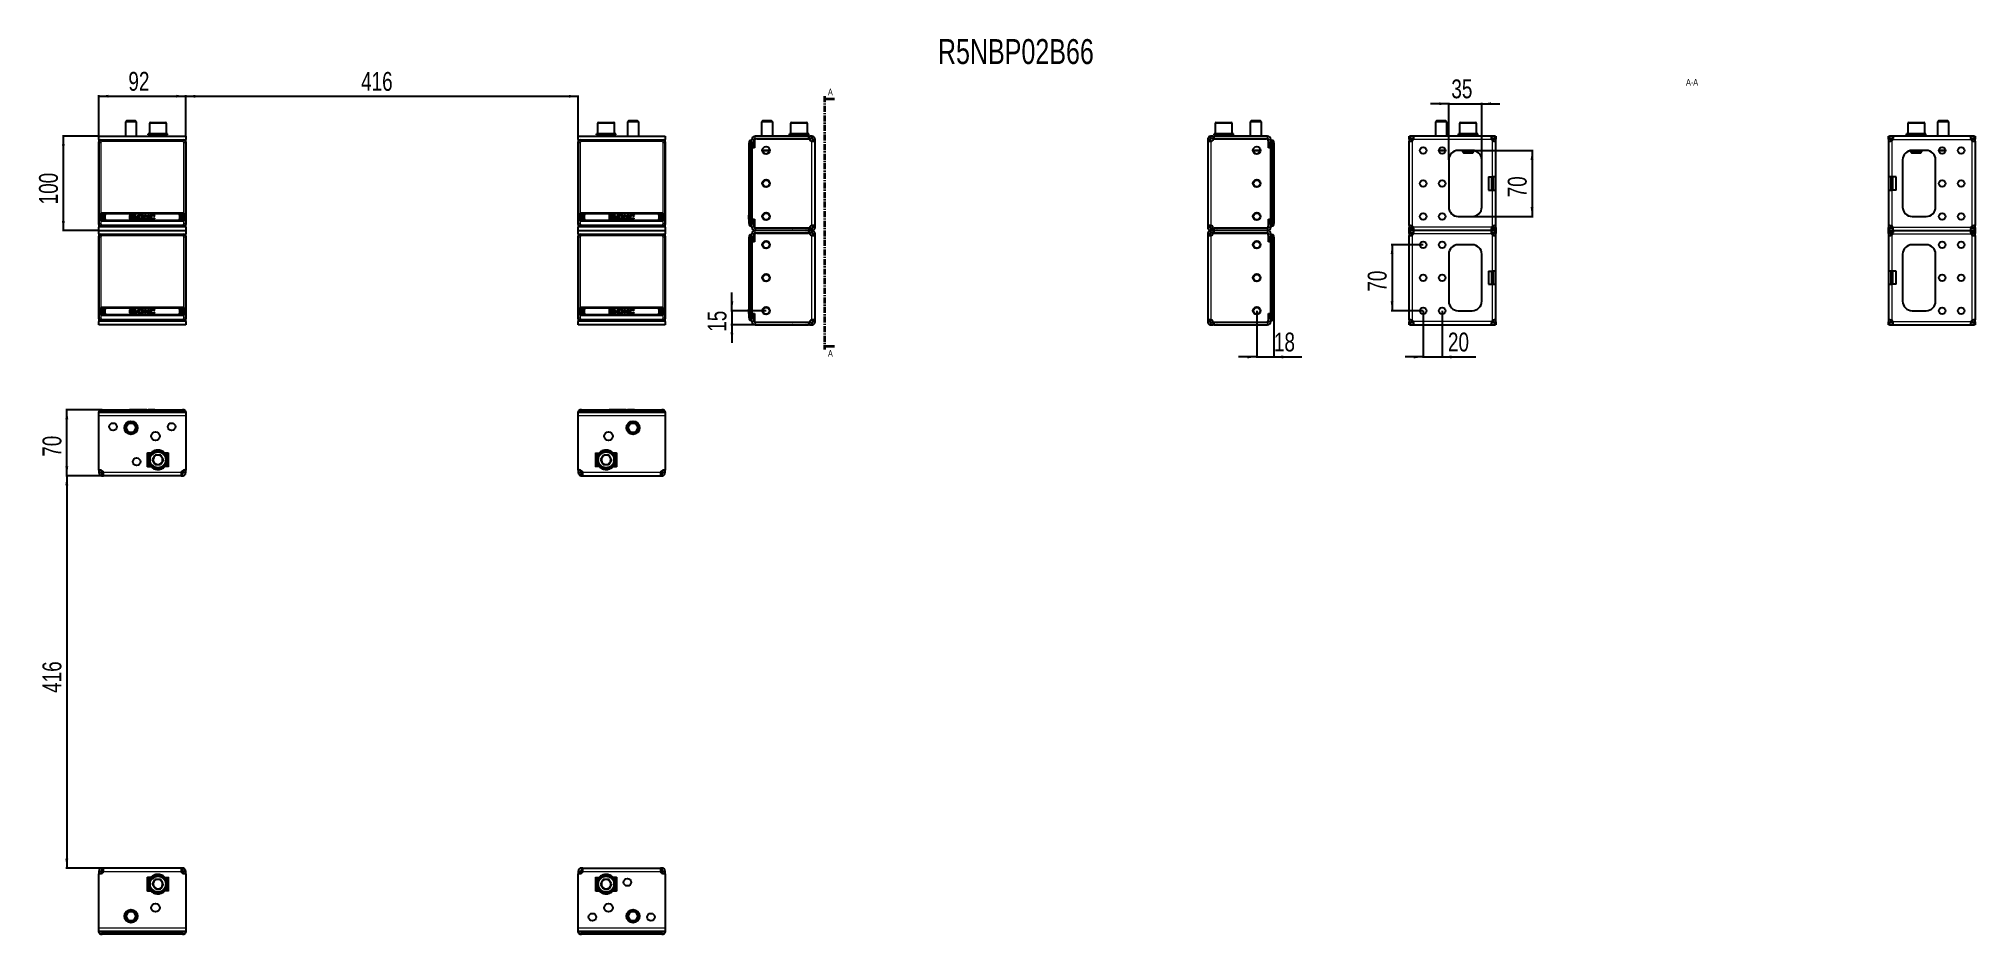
# Model space of a CAD drawing. Header units: millimetres. Extents: x 0 to 2052, y -357 to 593.
import ezdxf

# ---------------------------------------------------------------- set-up
doc = ezdxf.new("R2010")
doc.units = ezdxf.units.MM
doc.linetypes.add('CENTER', pattern=[10.16, 6.35, -1.27, 1.27, -1.27])
doc.layers.add('FORMAT', color=7, linetype='Continuous')
doc.styles.add('SLDTEXTSTYLE0', font='TXT', dxfattribs={"width": 0.75})
doc.dimstyles.new('SLDDIMSTYLE0', dxfattribs={"dimtxt": 20, "dimasz": 10, "dimexe": 0, "dimexo": 0.0625, "dimgap": 5, "dimtad": 2, "dimdec": 1, "dimrnd": 1e-09, "dimzin": 12, "dimdsep": 46, "dimtxsty": 'SLDTEXTSTYLE0', "dimsah": 1, "dimcen": 0.09, "dimadec": 0, "dimazin": 3, "dimtfac": 1, "dimtofl": 0, "dimtmove": 0, "dimatfit": 3, "dimfxl": 0, "dimfrac": 2, "dimtolj": 1, "dimtzin": 12, "dimarcsym": 0})
doc.dimstyles.new('SLDDIMSTYLE1', dxfattribs={"dimtxt": 20, "dimasz": 10, "dimexe": 0, "dimexo": 0.0625, "dimgap": 5, "dimtad": 2, "dimdec": 1, "dimrnd": 1e-09, "dimzin": 12, "dimdsep": 46, "dimtxsty": 'SLDTEXTSTYLE0', "dimsah": 1, "dimcen": 0.09, "dimadec": 0, "dimazin": 3, "dimtfac": 1, "dimtmove": 0, "dimatfit": 0, "dimfxl": 0, "dimfrac": 2, "dimtolj": 1, "dimtzin": 12, "dimarcsym": 0})

msp = doc.modelspace()

# ---------------------------------------------------------------- texts
at = {"color": 7, "linetype": 'Continuous', "char_height": 7, "attachment_point": 1, "style": 'SLDTEXTSTYLE0'}
for insert in [(836, 539.97), (836, 262.71)]:
    msp.add_mtext('A', dxfattribs=dict(at, insert=insert))
at = {"layer": 'FORMAT', "style": 'SLDTEXTSTYLE0'}
for s, insert, char_height, attachment_point in [('R5NBP02B66', (952.54, 592.49), 26.458, 1), ('A-A', (1751.69, 550.24), 7, 2)]:
    msp.add_mtext(s, dxfattribs=dict(at, insert=insert, char_height=char_height, attachment_point=attachment_point))

# ---------------------------------------------------------------- blocks, each defined once
blk = doc.blocks.new('_D')
at = {"layer": 'FORMAT'}
for p, q in [((63.4, 489.4), (24.7, 489.4)), ((25.7, 389.4), (25.7, 489.4)), ((63.4, 389.4), (24.7, 389.4))]:
    blk.add_line(p, q, dxfattribs=at)
for points in [[(25.7, 489.4), (24.2, 479.4), (27.2, 479.4)], [(25.7, 389.4), (27.2, 399.4), (24.2, 399.4)]]:
    blk.add_solid(points, dxfattribs=at)
at = {"layer": 'FORMAT', "insert": (-0.1, 417.2), "char_height": 20, "attachment_point": 1, "rotation": 90, "style": 'SLDTEXTSTYLE0'}
blk.add_mtext('100', dxfattribs=at)
blk = doc.blocks.new('_D_1')
at = {"layer": 'FORMAT'}
for p, q in [((63.4, 489.4), (63.4, 532.9)), ((63.4, 531.9), (155.4, 531.9)), ((155.4, 489.4), (155.4, 532.9))]:
    blk.add_line(p, q, dxfattribs=at)
for points in [[(63.4, 531.9), (73.4, 530.4), (73.4, 533.4)], [(155.4, 531.9), (145.4, 533.4), (145.4, 530.4)]]:
    blk.add_solid(points, dxfattribs=at)
at = {"layer": 'FORMAT', "insert": (94.6, 557.7), "char_height": 20, "attachment_point": 1, "style": 'SLDTEXTSTYLE0'}
blk.add_mtext('92', dxfattribs=at)
blk = doc.blocks.new('_D_2')
at = {"layer": 'FORMAT'}
for p, q in [((155.4, 489.4), (155.4, 532.8)), ((155.4, 531.8), (571.4, 531.8)), ((571.4, 489.4), (571.4, 532.8))]:
    blk.add_line(p, q, dxfattribs=at)
for points in [[(155.4, 531.8), (165.4, 530.3), (165.4, 533.3)], [(571.4, 531.8), (561.4, 533.3), (561.4, 530.3)]]:
    blk.add_solid(points, dxfattribs=at)
at = {"layer": 'FORMAT', "insert": (341.2, 557.6), "char_height": 20, "attachment_point": 1, "style": 'SLDTEXTSTYLE0'}
blk.add_mtext('416', dxfattribs=at)
blk = doc.blocks.new('_D_3')
at = {"layer": 'FORMAT'}
for p, q in [((734.2, 304.4), (734.2, 323.6)), ((770.4, 304.4), (733.2, 304.4)), ((758.9, 289.4), (733.2, 289.4)), ((734.2, 304.4), (734.2, 289.4)), ((734.2, 289.4), (734.2, 270.2))]:
    blk.add_line(p, q, dxfattribs=at)
for points in [[(734.2, 304.4), (735.7, 314.4), (732.7, 314.4)], [(734.2, 289.4), (732.7, 279.4), (735.7, 279.4)]]:
    blk.add_solid(points, dxfattribs=at)
at = {"layer": 'FORMAT', "insert": (708.4, 282.1), "char_height": 20, "attachment_point": 1, "rotation": 90, "style": 'SLDTEXTSTYLE0'}
blk.add_mtext('15', dxfattribs=at)
blk = doc.blocks.new('_D_4')
at = {"layer": 'FORMAT'}
for p, q in [((1290.4, 304.4), (1290.4, 254.4)), ((1308.4, 299.6), (1308.4, 254.4)), ((1290.4, 255.4), (1271.2, 255.4)), ((1290.4, 255.4), (1308.4, 255.4)), ((1308.4, 255.4), (1338.2, 255.4))]:
    blk.add_line(p, q, dxfattribs=at)
for points in [[(1290.4, 255.4), (1280.4, 256.9), (1280.4, 253.8)], [(1308.4, 255.4), (1318.4, 253.8), (1318.4, 256.9)]]:
    blk.add_solid(points, dxfattribs=at)
at = {"layer": 'FORMAT', "insert": (1308.6, 281.2), "char_height": 20, "attachment_point": 1, "style": 'SLDTEXTSTYLE0'}
blk.add_mtext('18', dxfattribs=at)
blk = doc.blocks.new('_D_5')
at = {"layer": 'FORMAT'}
for p, q in [((65.3, 199.3), (28.4, 199.3)), ((29.4, 129.3), (29.4, 199.3)), ((68, 129.3), (28.4, 129.3))]:
    blk.add_line(p, q, dxfattribs=at)
for points in [[(29.4, 199.3), (27.8, 189.3), (30.9, 189.3)], [(29.4, 129.3), (30.9, 139.3), (27.8, 139.3)]]:
    blk.add_solid(points, dxfattribs=at)
at = {"layer": 'FORMAT', "insert": (3.6, 149.5), "char_height": 20, "attachment_point": 1, "rotation": 90, "style": 'SLDTEXTSTYLE0'}
blk.add_mtext('70', dxfattribs=at)
blk = doc.blocks.new('_D_6')
at = {"layer": 'FORMAT'}
for p, q in [((68, 129.3), (28.4, 129.3)), ((29.4, 129.3), (29.4, -286.7)), ((68, -286.7), (28.4, -286.7))]:
    blk.add_line(p, q, dxfattribs=at)
for points in [[(29.4, 129.3), (27.8, 119.3), (30.9, 119.3)], [(29.4, -286.7), (30.9, -276.7), (27.8, -276.7)]]:
    blk.add_solid(points, dxfattribs=at)
at = {"layer": 'FORMAT', "insert": (3.6, -100.9), "char_height": 20, "attachment_point": 1, "rotation": 90, "style": 'SLDTEXTSTYLE0'}
blk.add_mtext('416', dxfattribs=at)
blk = doc.blocks.new('_D_7')
at = {"layer": 'FORMAT'}
for p, q in [((1518.8, 474.4), (1583.2, 474.4)), ((1582.2, 474.4), (1582.2, 404.4)), ((1518.8, 404.4), (1583.2, 404.4))]:
    blk.add_line(p, q, dxfattribs=at)
for points in [[(1582.2, 474.4), (1580.6, 464.4), (1583.7, 464.4)], [(1582.2, 404.4), (1583.7, 414.4), (1580.6, 414.4)]]:
    blk.add_solid(points, dxfattribs=at)
at = {"layer": 'FORMAT', "insert": (1556.4, 424.6), "char_height": 20, "attachment_point": 1, "rotation": 90, "style": 'SLDTEXTSTYLE0'}
blk.add_mtext('70', dxfattribs=at)
blk = doc.blocks.new('_D_8')
at = {"layer": 'FORMAT'}
for p, q in [((1493.8, 523.9), (1474.6, 523.9)), ((1493.8, 464.4), (1493.8, 524.9)), ((1493.8, 523.9), (1528.8, 523.9)), ((1528.8, 464.4), (1528.8, 524.9)), ((1528.8, 523.9), (1548.1, 523.9))]:
    blk.add_line(p, q, dxfattribs=at)
for points in [[(1493.8, 523.9), (1483.8, 525.4), (1483.8, 522.4)], [(1528.8, 523.9), (1538.8, 522.4), (1538.8, 525.4)]]:
    blk.add_solid(points, dxfattribs=at)
at = {"layer": 'FORMAT', "insert": (1496.6, 549.7), "char_height": 20, "attachment_point": 1, "style": 'SLDTEXTSTYLE0'}
blk.add_mtext('35', dxfattribs=at)
blk = doc.blocks.new('_D_9')
at = {"layer": 'FORMAT'}
for p, q in [((1466.8, 304.4), (1466.8, 254.4)), ((1486.8, 304.4), (1486.8, 254.4)), ((1466.8, 255.4), (1447.6, 255.4)), ((1466.8, 255.4), (1486.8, 255.4)), ((1486.8, 255.4), (1522.5, 255.4))]:
    blk.add_line(p, q, dxfattribs=at)
for points in [[(1466.8, 255.4), (1456.8, 256.9), (1456.8, 253.8)], [(1486.8, 255.4), (1496.8, 253.8), (1496.8, 256.9)]]:
    blk.add_solid(points, dxfattribs=at)
at = {"layer": 'FORMAT', "insert": (1493, 281.2), "char_height": 20, "attachment_point": 1, "style": 'SLDTEXTSTYLE0'}
blk.add_mtext('20', dxfattribs=at)
blk = doc.blocks.new('_D_10')
at = {"layer": 'FORMAT'}
for p, q in [((1466.8, 374.4), (1432.8, 374.4)), ((1433.8, 374.4), (1433.8, 304.4)), ((1466.8, 304.4), (1432.8, 304.4))]:
    blk.add_line(p, q, dxfattribs=at)
for points in [[(1433.8, 374.4), (1432.3, 364.4), (1435.4, 364.4)], [(1433.8, 304.4), (1435.4, 314.4), (1432.3, 314.4)]]:
    blk.add_solid(points, dxfattribs=at)
at = {"layer": 'FORMAT', "insert": (1408, 324.6), "char_height": 20, "attachment_point": 1, "rotation": 90, "style": 'SLDTEXTSTYLE0'}
blk.add_mtext('70', dxfattribs=at)

# ---------------------------------------------------------------- dimensions: what is measured, and where the dimension line sits
at = {"layer": 'FORMAT'}
for base, p1, p2, angle, dimstyle, picture, middle in [((155.39, 531.89), (63.39, 489.39), (155.39, 489.39), 0, 'SLDDIMSTYLE0', '_D_1', (109.39, 531.89)), ((571.39, 531.81), (155.39, 489.39), (571.39, 489.39), 0, 'SLDDIMSTYLE0', '_D_2', (363.39, 531.81)), ((25.69, 489.39), (63.39, 389.39), (63.39, 489.39), 90, 'SLDDIMSTYLE0', '_D', (25.69, 439.39)), ((1582.19, 404.39), (1518.83, 474.39), (1518.83, 404.39), 90, 'SLDDIMSTYLE0', '_D_7', (1582.19, 439.39)), ((1433.82, 304.39), (1466.83, 374.39), (1466.83, 304.39), 90, 'SLDDIMSTYLE0', '_D_10', (1433.82, 339.39)), ((734.19, 289.39), (770.39, 304.39), (758.89, 289.39), 90, 'SLDDIMSTYLE1', '_D_3', (734.19, 296.89)), ((1486.83, 255.38), (1466.83, 304.39), (1486.83, 304.39), 0, 'SLDDIMSTYLE1', '_D_9', (1507.77, 255.38)), ((29.38, 199.29), (67.97, 129.29), (65.29, 199.29), 90, 'SLDDIMSTYLE0', '_D_5', (29.38, 164.29)), ((29.38, -286.71), (67.97, 129.29), (67.97, -286.71), 90, 'SLDDIMSTYLE0', '_D_6', (29.38, -78.71))]:
    dim = msp.add_linear_dim(base=base, p1=p1, p2=p2, angle=angle, dimstyle=dimstyle, dxfattribs=at)
    dim.commit()
    dim.dimension.update_dxf_attribs({"geometry": picture, "text_midpoint": middle, "dimtype": 160})
for base, p1, p2, picture, middle in [((1528.83, 523.89), (1493.83, 464.39), (1528.83, 464.39), '_D_8', (1511.33, 523.89)), ((1308.39, 255.38), (1290.39, 304.39), (1308.39, 299.64), '_D_4', (1323.39, 255.38))]:
    dim = msp.add_linear_dim(base=base, p1=p1, p2=p2, dimstyle='SLDDIMSTYLE1', dxfattribs=at)
    dim.commit()
    dim.dimension.update_dxf_attribs({"geometry": picture, "text_midpoint": middle, "dimtype": 160})

# ---------------------------------------------------------------- linework, layer by layer
at = {"color": 7, "linetype": 'CENTER', "lineweight": 35}
msp.add_line((832.26, 531.87), (832.26, 263.4), dxfattribs=at)
at = {"color": 7, "linetype": 'Continuous', "lineweight": 35}
for p, q in [((842.9, 528.87), (832.26, 528.87)), ((842.9, 266.4), (832.26, 266.4))]:
    msp.add_line(p, q, dxfattribs=at)
at = {"color": 7, "linetype": 'Continuous', "lineweight": 25}
for p, q in [((92.46, 505.89), (91.39, 504.82)), ((91.39, 504.82), (91.39, 489.39)), ((103.39, 504.82), (91.39, 504.82)), ((102.31, 505.89), (92.46, 505.89)), ((103.39, 504.82), (102.31, 505.89)), ((103.39, 489.39), (103.39, 504.82)), ((116.89, 502.89), (116.89, 491.89)), ((117.89, 503.89), (126.31, 503.89)), ((126.31, 503.89), (133.89, 503.89)), ((134.89, 491.89), (134.89, 502.89)), ((591.89, 502.89), (591.89, 491.89)), ((592.89, 503.89), (601.32, 503.89)), ((601.32, 503.89), (608.89, 503.89)), ((609.89, 491.89), (609.89, 502.89)), ((624.46, 505.89), (623.39, 504.82)), ((623.39, 504.82), (623.39, 489.39)), ((635.39, 504.82), (623.39, 504.82)), ((634.31, 505.89), (624.46, 505.89)), ((635.39, 504.82), (634.31, 505.89)), ((635.39, 489.39), (635.39, 504.82)), ((766.47, 505.89), (765.39, 504.82)), ((765.39, 504.82), (765.39, 489.39)), ((777.39, 504.82), (765.39, 504.82)), ((776.32, 505.89), (766.47, 505.89)), ((777.39, 504.82), (776.32, 505.89)), ((777.39, 489.39), (777.39, 504.82)), ((796.39, 502.89), (796.39, 491.89)), ((797.39, 503.89), (813.39, 503.89)), ((813.39, 503.89), (813.39, 503.89)), ((814.39, 491.89), (814.39, 502.89)), ((1246.39, 502.89), (1246.39, 491.89)), ((1247.39, 503.89), (1263.39, 503.89)), ((1264.39, 491.89), (1264.39, 502.89)), ((1284.47, 505.89), (1283.39, 504.82)), ((1283.39, 504.82), (1283.39, 489.39)), ((1295.39, 504.82), (1283.39, 504.82)), ((1294.32, 505.89), (1284.47, 505.89)), ((1295.39, 504.82), (1294.32, 505.89)), ((1295.39, 489.39), (1295.39, 504.82)), ((1480.91, 505.89), (1479.83, 504.82)), ((1479.83, 504.82), (1479.83, 489.39)), ((1491.83, 504.82), (1479.83, 504.82)), ((1490.76, 505.89), (1480.91, 505.89)), ((1491.83, 504.82), (1490.76, 505.89)), ((1491.83, 489.39), (1491.83, 504.82)), ((1505.33, 502.89), (1505.33, 491.89)), ((1506.33, 503.89), (1514.15, 503.89)), ((1514.15, 503.89), (1522.33, 503.89)), ((1523.33, 491.89), (1523.33, 502.89)), ((1980.33, 502.89), (1980.33, 491.89)), ((1981.33, 503.89), (1988.86, 503.89)), ((1988.86, 503.89), (1997.33, 503.89)), ((1998.33, 491.89), (1998.33, 502.89)), ((2012.91, 505.89), (2011.83, 504.82)), ((2011.83, 504.82), (2011.83, 489.39)), ((2023.83, 504.82), (2011.83, 504.82)), ((2022.76, 505.89), (2012.91, 505.89)), ((2023.83, 504.82), (2022.76, 505.89)), ((2023.83, 489.39), (2023.83, 504.82)), ((63.39, 485.89), (63.39, 489.39)), ((63.39, 489.39), (155.39, 489.39)), ((63.39, 485.89), (63.39, 483.37)), ((63.39, 482.74), (63.39, 483.37)), ((63.39, 396.54), (63.39, 482.74)), ((65.66, 485.64), (66.28, 485.64)), ((66.28, 485.64), (101.89, 485.64)), ((101.89, 485.64), (101.89, 485.51)), ((102.39, 485.37), (116.39, 485.37)), ((115.64, 491.89), (115.64, 490.89)), ((115.64, 491.89), (115.64, 491.64)), ((116.44, 491.89), (115.64, 491.89)), ((115.64, 491.89), (115.64, 491.89)), ((115.64, 490.89), (115.64, 491.14)), ((116.44, 490.89), (115.64, 490.89)), ((115.64, 490.89), (115.64, 490.89)), ((116.44, 491.89), (116.54, 491.89)), ((116.44, 490.89), (116.54, 490.89)), ((116.54, 491.89), (116.54, 491.64)), ((118.67, 491.89), (116.54, 491.89)), ((116.54, 490.89), (116.54, 491.14)), ((118.67, 490.89), (116.54, 490.89)), ((116.89, 485.51), (116.89, 485.64)), ((116.89, 485.64), (152.49, 485.64)), ((118.67, 491.89), (118.85, 491.89)), ((118.67, 490.89), (118.85, 490.89)), ((118.85, 491.89), (118.85, 491.64)), ((122.01, 491.89), (118.85, 491.89)), ((118.85, 490.89), (118.85, 491.14)), ((122.01, 490.89), (118.85, 490.89)), ((119.89, 490.89), (119.89, 489.39)), ((122.01, 491.89), (122.24, 491.89)), ((122.01, 490.89), (122.24, 490.89)), ((122.24, 491.89), (122.24, 491.64)), ((125.94, 491.89), (122.24, 491.89)), ((122.24, 490.89), (122.24, 491.14)), ((125.94, 490.89), (122.24, 490.89)), ((125.94, 491.89), (126.03, 491.89)), ((125.94, 490.89), (126.11, 490.89)), ((126.11, 490.89), (126.19, 490.89)), ((126.15, 491.89), (126.19, 491.89)), ((126.19, 491.89), (126.19, 491.64)), ((129.86, 491.89), (126.19, 491.89)), ((126.19, 490.89), (126.19, 491.14)), ((129.86, 490.89), (126.19, 490.89)), ((129.86, 491.89), (130.09, 491.89)), ((129.86, 490.89), (130.09, 490.89)), ((130.09, 491.89), (130.09, 491.64)), ((133.17, 491.89), (130.09, 491.89)), ((130.09, 490.89), (130.09, 491.14)), ((133.17, 490.89), (130.09, 490.89)), ((131.89, 489.39), (131.89, 490.89)), ((133.17, 491.89), (133.34, 491.89)), ((133.17, 490.89), (133.34, 490.89)), ((133.34, 491.89), (133.34, 491.64)), ((135.38, 491.89), (133.34, 491.89)), ((133.34, 490.89), (133.34, 491.14)), ((135.38, 490.89), (133.34, 490.89)), ((135.38, 491.89), (135.47, 491.89)), ((135.38, 490.89), (135.47, 490.89)), ((135.47, 491.89), (135.47, 491.64)), ((136.14, 491.89), (135.47, 491.89)), ((135.47, 490.89), (135.47, 491.14)), ((136.14, 490.89), (135.47, 490.89)), ((136.14, 490.89), (136.14, 491.89)), ((152.49, 485.64), (153.11, 485.64)), ((155.39, 489.39), (155.39, 485.89)), ((155.39, 483.37), (155.39, 485.89)), ((155.39, 483.37), (155.39, 482.74)), ((155.39, 482.74), (155.39, 396.54)), ((571.39, 485.89), (571.39, 489.39)), ((571.39, 489.39), (663.39, 489.39)), ((571.39, 485.89), (571.39, 483.37)), ((571.39, 482.74), (571.39, 483.37)), ((571.39, 396.54), (571.39, 482.74)), ((573.66, 485.64), (574.28, 485.64)), ((574.28, 485.64), (609.89, 485.64)), ((590.64, 491.89), (590.64, 490.89)), ((590.64, 491.89), (590.64, 491.64)), ((591.45, 491.89), (590.64, 491.89)), ((590.64, 491.89), (590.64, 491.89)), ((590.64, 490.89), (590.64, 491.14)), ((591.45, 490.89), (590.64, 490.89)), ((590.64, 490.89), (590.64, 490.89)), ((591.45, 491.89), (591.56, 491.89)), ((591.45, 490.89), (591.56, 490.89)), ((591.56, 491.89), (591.56, 491.64)), ((593.71, 491.89), (591.56, 491.89)), ((591.56, 490.89), (591.56, 491.14)), ((593.71, 490.89), (591.56, 490.89)), ((593.71, 491.89), (593.89, 491.89)), ((593.71, 490.89), (593.89, 490.89)), ((593.89, 491.89), (593.89, 491.64)), ((597.06, 491.89), (593.89, 491.89)), ((593.89, 490.89), (593.89, 491.14)), ((597.06, 490.89), (593.89, 490.89)), ((594.89, 490.89), (594.89, 489.39)), ((597.06, 491.89), (597.29, 491.89)), ((597.06, 490.89), (597.29, 490.89)), ((597.29, 491.89), (597.29, 491.64)), ((600.99, 491.89), (597.29, 491.89)), ((597.29, 490.89), (597.29, 491.14)), ((600.99, 490.89), (597.29, 490.89)), ((600.99, 491.89), (601.07, 491.89)), ((600.99, 490.89), (601.15, 490.89)), ((601.15, 490.89), (601.23, 490.89)), ((601.19, 491.89), (601.23, 491.89)), ((601.23, 491.89), (601.23, 491.64)), ((604.9, 491.89), (601.23, 491.89)), ((601.23, 490.89), (601.23, 491.14)), ((604.9, 490.89), (601.23, 490.89)), ((604.9, 491.89), (605.13, 491.89)), ((604.9, 490.89), (605.13, 490.89)), ((605.13, 491.89), (605.13, 491.64)), ((608.2, 491.89), (605.13, 491.89)), ((605.13, 490.89), (605.13, 491.14)), ((608.2, 490.89), (605.13, 490.89)), ((606.89, 489.39), (606.89, 490.89)), ((608.2, 491.89), (608.38, 491.89)), ((608.2, 490.89), (608.38, 490.89)), ((608.38, 491.89), (608.38, 491.64)), ((610.39, 491.89), (608.38, 491.89)), ((608.38, 490.89), (608.38, 491.14)), ((610.39, 490.89), (608.38, 490.89)), ((609.89, 485.64), (609.89, 485.51)), ((610.39, 491.89), (610.48, 491.89)), ((610.39, 490.89), (610.48, 490.89)), ((610.39, 485.37), (624.39, 485.37)), ((610.48, 491.89), (610.48, 491.64)), ((611.14, 491.89), (610.48, 491.89)), ((610.48, 490.89), (610.48, 491.14)), ((611.14, 490.89), (610.48, 490.89)), ((611.14, 490.89), (611.14, 491.89)), ((624.89, 485.51), (624.89, 485.64)), ((624.89, 485.64), (660.49, 485.64)), ((660.49, 485.64), (661.11, 485.64)), ((663.39, 489.39), (663.39, 485.89)), ((663.39, 483.37), (663.39, 485.89)), ((663.39, 483.37), (663.39, 482.74)), ((663.39, 482.74), (663.39, 396.54)), ((752.39, 483.74), (752.39, 482.29)), ((752.39, 407.84), (752.39, 482.29)), ((753.51, 485.19), (755.19, 485.64)), ((755.19, 485.64), (755.39, 485.64)), ((755.19, 482.74), (755.19, 396.54)), ((755.39, 477.94), (755.39, 485.89)), ((755.39, 483.37), (755.39, 395.92)), ((755.39, 477.94), (757.89, 477.94)), ((755.39, 401.49), (755.39, 477.29)), ((757.99, 477.29), (755.39, 477.29)), ((757.89, 477.94), (757.89, 485.89)), ((757.99, 478.87), (757.89, 478.66)), ((757.99, 484.29), (757.99, 477.29)), ((815.49, 489.39), (758.89, 489.39)), ((758.89, 486.89), (815.49, 486.89)), ((760.49, 486.79), (815.47, 486.79)), ((761.14, 486.89), (761.14, 486.79)), ((761.44, 486.89), (761.44, 486.79)), ((763.12, 486.89), (763.12, 486.79)), ((766.07, 486.89), (766.07, 486.79)), ((774.36, 473.89), (766.43, 473.89)), ((769.83, 486.89), (769.83, 486.79)), ((773.82, 486.89), (773.82, 486.79)), ((777.45, 486.89), (777.45, 486.79)), ((780.15, 486.89), (780.15, 486.79)), ((781.52, 486.89), (781.52, 486.79)), ((781.64, 486.79), (781.64, 486.89)), ((795.14, 491.89), (795.14, 490.89)), ((795.15, 491.89), (795.15, 491.64)), ((795.98, 491.89), (795.15, 491.89)), ((795.15, 491.89), (795.15, 491.89)), ((795.15, 490.89), (795.15, 491.14)), ((795.98, 490.89), (795.15, 490.89)), ((795.15, 490.89), (795.15, 490.89)), ((795.98, 491.89), (796.08, 491.89)), ((795.98, 490.89), (796.08, 490.89)), ((796.08, 491.89), (796.08, 491.64)), ((798.25, 491.89), (796.08, 491.89)), ((796.08, 490.89), (796.08, 491.14)), ((798.25, 490.89), (796.08, 490.89)), ((798.25, 491.89), (798.43, 491.89)), ((798.25, 490.89), (798.43, 490.89)), ((798.43, 491.89), (798.43, 491.64)), ((801.61, 491.89), (798.43, 491.89)), ((798.43, 490.89), (798.43, 491.14)), ((801.61, 490.89), (798.43, 490.89)), ((799.39, 490.89), (799.39, 489.39)), ((801.61, 491.89), (801.84, 491.89)), ((801.61, 490.89), (801.84, 490.89)), ((801.84, 491.89), (801.84, 491.64)), ((805.54, 491.89), (801.84, 491.89)), ((801.84, 490.89), (801.84, 491.14)), ((805.54, 490.89), (801.84, 490.89)), ((805.54, 491.89), (805.62, 491.89)), ((805.54, 490.89), (805.69, 490.89)), ((805.69, 490.89), (805.79, 490.89)), ((805.74, 491.89), (805.79, 491.89)), ((805.79, 491.89), (805.79, 491.64)), ((809.45, 491.89), (805.79, 491.89)), ((805.79, 490.89), (805.79, 491.14)), ((809.45, 490.89), (805.79, 490.89)), ((809.45, 491.89), (809.68, 491.89)), ((809.45, 490.89), (809.68, 490.89)), ((809.68, 491.89), (809.68, 491.64)), ((812.74, 491.89), (809.68, 491.89)), ((809.68, 490.89), (809.68, 491.14)), ((812.74, 490.89), (809.68, 490.89)), ((811.39, 489.39), (811.39, 490.89)), ((812.74, 491.89), (812.92, 491.89)), ((812.74, 490.89), (812.92, 490.89)), ((812.92, 491.89), (812.92, 491.64)), ((814.92, 491.89), (812.92, 491.89)), ((812.92, 490.89), (812.92, 491.14)), ((814.92, 490.89), (812.92, 490.89)), ((814.92, 491.89), (815.01, 491.89)), ((814.92, 490.89), (815.01, 490.89)), ((815.01, 491.89), (815.01, 491.64)), ((815.64, 491.89), (815.01, 491.89)), ((815.01, 490.89), (815.01, 491.14)), ((815.64, 490.89), (815.01, 490.89)), ((815.49, 489.39), (816.49, 489.39)), ((816.49, 486.89), (815.49, 486.89)), ((815.64, 490.89), (815.64, 491.89)), ((815.64, 491.89), (815.64, 491.89)), ((815.64, 490.89), (815.64, 490.89)), ((816.49, 486.89), (816.49, 489.39)), ((818.89, 489.39), (816.49, 489.39)), ((818.89, 486.89), (816.49, 486.89)), ((818.89, 489.39), (818.89, 486.89)), ((822.39, 485.89), (819.89, 485.89)), ((819.89, 484.67), (819.89, 485.89)), ((822.39, 484.67), (819.89, 484.67)), ((822.39, 484.67), (822.39, 485.89)), ((822.39, 394.11), (822.39, 484.67)), ((1238.39, 485.89), (1238.39, 484.67)), ((1240.89, 485.89), (1238.39, 485.89)), ((1238.39, 484.67), (1238.39, 394.11)), ((1240.89, 484.67), (1238.39, 484.67)), ((1240.89, 485.89), (1240.89, 484.67)), ((1241.89, 486.89), (1241.89, 489.39)), ((1244.3, 489.39), (1241.89, 489.39)), ((1244.3, 486.89), (1241.89, 486.89)), ((1244.3, 489.39), (1244.3, 486.89)), ((1244.3, 489.39), (1245.3, 489.39)), ((1245.3, 486.89), (1244.3, 486.89)), ((1245.14, 491.89), (1245.14, 490.89)), ((1245.14, 491.89), (1245.15, 491.89)), ((1245.14, 490.89), (1245.15, 490.89)), ((1245.15, 491.89), (1245.15, 491.64)), ((1245.94, 491.89), (1245.15, 491.89)), ((1245.15, 490.89), (1245.15, 491.14)), ((1245.94, 490.89), (1245.15, 490.89)), ((1301.89, 489.39), (1245.3, 489.39)), ((1245.3, 486.89), (1301.89, 486.89)), ((1245.32, 486.79), (1300.29, 486.79)), ((1245.94, 491.89), (1246.04, 491.89)), ((1245.94, 490.89), (1246.04, 490.89)), ((1246.04, 491.89), (1246.04, 491.64)), ((1248.18, 491.89), (1246.04, 491.89)), ((1246.04, 490.89), (1246.04, 491.14)), ((1248.18, 490.89), (1246.04, 490.89)), ((1248.18, 491.89), (1248.36, 491.89)), ((1248.18, 490.89), (1248.36, 490.89)), ((1248.36, 491.89), (1248.36, 491.64)), ((1251.52, 491.89), (1248.36, 491.89)), ((1248.36, 490.89), (1248.36, 491.14)), ((1251.52, 490.89), (1248.36, 490.89)), ((1249.39, 490.89), (1249.39, 489.39)), ((1251.52, 491.89), (1251.75, 491.89)), ((1251.52, 490.89), (1251.75, 490.89)), ((1251.75, 491.89), (1251.75, 491.64)), ((1255.45, 491.89), (1251.75, 491.89)), ((1251.75, 490.89), (1251.75, 491.14)), ((1255.45, 490.89), (1251.75, 490.89)), ((1255.45, 491.89), (1255.53, 491.89)), ((1255.45, 490.89), (1255.62, 490.89)), ((1255.62, 490.89), (1255.7, 490.89)), ((1255.66, 491.89), (1255.7, 491.89)), ((1255.7, 491.89), (1255.7, 491.64)), ((1259.37, 491.89), (1255.7, 491.89)), ((1255.7, 490.89), (1255.7, 491.14)), ((1259.37, 490.89), (1255.7, 490.89)), ((1259.37, 491.89), (1259.59, 491.89)), ((1259.37, 490.89), (1259.59, 490.89)), ((1259.59, 491.89), (1259.59, 491.64)), ((1262.68, 491.89), (1259.59, 491.89)), ((1259.59, 490.89), (1259.59, 491.14)), ((1262.68, 490.89), (1259.59, 490.89)), ((1261.39, 489.39), (1261.39, 490.89)), ((1262.68, 491.89), (1262.85, 491.89)), ((1262.68, 490.89), (1262.85, 490.89)), ((1262.85, 491.89), (1262.85, 491.64)), ((1264.88, 491.89), (1262.85, 491.89)), ((1262.85, 490.89), (1262.85, 491.14)), ((1264.88, 490.89), (1262.85, 490.89)), ((1264.88, 491.89), (1264.98, 491.89)), ((1264.88, 490.89), (1264.98, 490.89)), ((1264.98, 491.89), (1264.98, 491.64)), ((1265.64, 491.89), (1264.98, 491.89)), ((1264.98, 490.89), (1264.98, 491.14)), ((1265.64, 490.89), (1264.98, 490.89)), ((1265.64, 490.89), (1265.64, 491.89)), ((1279.14, 486.89), (1279.14, 486.79)), ((1279.44, 486.89), (1279.44, 486.79)), ((1281.12, 486.89), (1281.12, 486.79)), ((1284.07, 486.89), (1284.07, 486.79)), ((1294.36, 473.89), (1286.43, 473.89)), ((1287.83, 486.89), (1287.83, 486.79)), ((1291.82, 486.89), (1291.82, 486.79)), ((1295.45, 486.89), (1295.45, 486.79)), ((1298.15, 486.89), (1298.15, 486.79)), ((1299.52, 486.89), (1299.52, 486.79)), ((1299.64, 486.79), (1299.64, 486.89)), ((1302.79, 477.29), (1302.79, 484.29)), ((1302.79, 478.87), (1302.89, 478.66)), ((1305.39, 477.29), (1302.79, 477.29)), ((1302.89, 485.89), (1302.89, 477.94)), ((1305.39, 477.94), (1302.89, 477.94)), ((1305.39, 485.89), (1305.39, 477.94)), ((1305.39, 485.64), (1305.59, 485.64)), ((1305.39, 395.92), (1305.39, 483.37)), ((1305.39, 477.29), (1305.39, 401.49)), ((1305.59, 485.64), (1307.28, 485.19)), ((1305.59, 396.54), (1305.59, 482.74)), ((1308.39, 482.29), (1308.39, 483.74)), ((1308.39, 482.29), (1308.39, 407.84)), ((1451.83, 486.89), (1451.83, 489.39)), ((1451.83, 489.39), (1452.94, 489.39)), ((1452.94, 486.89), (1451.83, 486.89)), ((1451.83, 486.89), (1451.83, 486.79)), ((1451.83, 486.79), (1454.33, 486.79)), ((1451.83, 486.18), (1451.83, 486.79)), ((1451.83, 486.18), (1451.83, 484.12)), ((1451.83, 394.67), (1451.83, 484.12)), ((1451.83, 484.12), (1452.92, 484.12)), ((1456.66, 489.39), (1452.94, 489.39)), ((1456.66, 486.89), (1452.94, 486.89)), ((1454.33, 486.79), (1454.33, 486.18)), ((1454.33, 486.18), (1454.33, 484.36)), ((1539, 489.39), (1456.66, 489.39)), ((1456.66, 489.39), (1456.66, 487.18)), ((1490.29, 473.89), (1483.37, 473.89)), ((1518.83, 474.39), (1503.83, 474.39)), ((1504.08, 491.89), (1504.08, 490.89)), ((1504.08, 491.89), (1504.09, 491.89)), ((1504.08, 490.89), (1504.09, 490.89)), ((1504.09, 491.89), (1504.09, 491.64)), ((1504.92, 491.89), (1504.09, 491.89)), ((1504.09, 490.89), (1504.09, 491.14)), ((1504.92, 490.89), (1504.09, 490.89)), ((1504.92, 491.89), (1505.02, 491.89)), ((1504.92, 490.89), (1505.02, 490.89)), ((1505.02, 491.89), (1505.02, 491.64)), ((1507.19, 491.89), (1505.02, 491.89)), ((1505.02, 490.89), (1505.02, 491.14)), ((1507.19, 490.89), (1505.02, 490.89)), ((1505.5, 474.29), (1505.48, 474.29)), ((1505.5, 474.29), (1505.5, 474.29)), ((1505.6, 474.29), (1505.5, 474.29)), ((1505.6, 474.39), (1505.6, 474.29)), ((1508.86, 474.29), (1505.6, 474.29)), ((1507.19, 491.89), (1507.37, 491.89)), ((1507.19, 490.89), (1507.37, 490.89)), ((1507.37, 491.89), (1507.37, 491.64)), ((1510.54, 491.89), (1507.37, 491.89)), ((1507.37, 490.89), (1507.37, 491.14)), ((1510.54, 490.89), (1507.37, 490.89)), ((1508.33, 490.89), (1508.33, 489.39)), ((1508.33, 474.29), (1508.33, 472.97)), ((1508.33, 472.97), (1509.41, 471.89)), ((1508.33, 472.97), (1514.19, 472.97)), ((1508.86, 474.29), (1510.76, 474.29)), ((1510.54, 491.89), (1510.78, 491.89)), ((1510.54, 490.89), (1510.78, 490.89)), ((1511.31, 474.29), (1510.76, 474.29)), ((1510.78, 491.89), (1510.78, 491.64)), ((1514.48, 491.89), (1510.78, 491.89)), ((1510.78, 490.89), (1510.78, 491.14)), ((1514.48, 490.89), (1510.78, 490.89)), ((1517.35, 474.29), (1511.31, 474.29)), ((1514.19, 472.97), (1520.33, 472.97)), ((1514.48, 491.89), (1514.55, 491.89)), ((1514.48, 490.89), (1514.63, 490.89)), ((1514.63, 490.89), (1514.73, 490.89)), ((1514.68, 491.89), (1514.73, 491.89)), ((1514.73, 491.89), (1514.73, 491.64)), ((1518.39, 491.89), (1514.73, 491.89)), ((1514.73, 490.89), (1514.73, 491.14)), ((1518.39, 490.89), (1514.73, 490.89)), ((1517.91, 474.29), (1517.35, 474.29)), ((1517.91, 474.29), (1519.8, 474.29)), ((1518.39, 491.89), (1518.62, 491.89)), ((1518.39, 490.89), (1518.62, 490.89)), ((1518.62, 491.89), (1518.62, 491.64)), ((1521.68, 491.89), (1518.62, 491.89)), ((1518.62, 490.89), (1518.62, 491.14)), ((1521.68, 490.89), (1518.62, 490.89)), ((1519.26, 471.89), (1520.33, 472.97)), ((1520.24, 474.29), (1519.8, 474.29)), ((1520.33, 489.39), (1520.33, 490.89)), ((1520.33, 472.97), (1520.33, 474.28)), ((1521.68, 491.89), (1521.85, 491.89)), ((1521.68, 490.89), (1521.85, 490.89)), ((1521.85, 491.89), (1521.85, 491.64)), ((1523.86, 491.89), (1521.85, 491.89)), ((1521.85, 490.89), (1521.85, 491.14)), ((1523.86, 490.89), (1521.85, 490.89)), ((1523.86, 491.89), (1523.94, 491.89)), ((1523.86, 490.89), (1523.94, 490.89)), ((1523.94, 491.89), (1523.94, 491.64)), ((1524.58, 491.89), (1523.94, 491.89)), ((1523.94, 490.89), (1523.94, 491.14)), ((1524.58, 490.89), (1523.94, 490.89)), ((1524.58, 490.89), (1524.58, 491.89)), ((1539, 489.39), (1539, 486.89)), ((1542.72, 489.39), (1539, 489.39)), ((1542.72, 486.89), (1539, 486.89)), ((1541.33, 486.79), (1543.83, 486.79)), ((1541.33, 486.18), (1541.33, 486.79)), ((1541.33, 484.34), (1541.33, 486.18)), ((1542.72, 489.39), (1543.83, 489.39)), ((1543.83, 486.89), (1542.72, 486.89)), ((1543.83, 489.39), (1543.83, 486.89)), ((1543.83, 486.79), (1543.83, 486.89)), ((1543.83, 486.79), (1543.83, 486.18)), ((1543.83, 484.12), (1543.83, 486.18)), ((1543.83, 446.39), (1543.83, 484.12)), ((1959.83, 486.89), (1959.83, 489.39)), ((1959.83, 489.39), (1960.94, 489.39)), ((1960.94, 486.89), (1959.83, 486.89)), ((1959.83, 486.89), (1959.83, 486.79)), ((1959.83, 486.79), (1962.33, 486.79)), ((1959.83, 486.18), (1959.83, 486.79)), ((1959.83, 486.18), (1959.83, 484.12)), ((1959.83, 484.12), (1960.92, 484.12)), ((1959.83, 484.12), (1959.83, 446.39)), ((1964.66, 489.39), (1960.94, 489.39)), ((1964.66, 486.89), (1960.94, 486.89)), ((1962.33, 486.79), (1962.33, 486.18)), ((1962.33, 486.18), (1962.33, 484.36)), ((2047, 489.39), (1964.66, 489.39)), ((1964.66, 489.39), (1964.66, 487.18)), ((1979.08, 491.89), (1979.08, 490.89)), ((1979.08, 491.89), (1979.09, 491.89)), ((1979.08, 490.89), (1979.09, 490.89)), ((1979.09, 491.89), (1979.09, 491.64)), ((1979.92, 491.89), (1979.09, 491.89)), ((1979.09, 490.89), (1979.09, 491.14)), ((1979.92, 490.89), (1979.09, 490.89)), ((1979.92, 491.89), (1980.02, 491.89)), ((1979.92, 490.89), (1980.02, 490.89)), ((1980.02, 491.89), (1980.02, 491.64)), ((1982.18, 491.89), (1980.02, 491.89)), ((1980.02, 490.89), (1980.02, 491.14)), ((1982.18, 490.89), (1980.02, 490.89)), ((1982.18, 491.89), (1982.36, 491.89)), ((1982.18, 490.89), (1982.36, 490.89)), ((1982.36, 491.89), (1982.36, 491.64)), ((1985.54, 491.89), (1982.36, 491.89)), ((1982.36, 490.89), (1982.36, 491.14)), ((1985.54, 490.89), (1982.36, 490.89)), ((1983.33, 490.89), (1983.33, 489.39)), ((1983.33, 474.28), (1983.33, 472.97)), ((1983.33, 472.97), (1984.41, 471.89)), ((1983.33, 472.97), (1988.98, 472.97)), ((1983.86, 474.29), (1983.42, 474.29)), ((1983.86, 474.29), (1985.76, 474.29)), ((1999.83, 474.39), (1984.83, 474.39)), ((1985.54, 491.89), (1985.77, 491.89)), ((1985.54, 490.89), (1985.77, 490.89)), ((1986.31, 474.29), (1985.76, 474.29)), ((1985.77, 491.89), (1985.77, 491.64)), ((1989.47, 491.89), (1985.77, 491.89)), ((1985.77, 490.89), (1985.77, 491.14)), ((1989.47, 490.89), (1985.77, 490.89)), ((1992.35, 474.29), (1986.31, 474.29)), ((1988.98, 472.97), (1995.33, 472.97)), ((1989.47, 491.89), (1989.55, 491.89)), ((1989.47, 490.89), (1989.63, 490.89)), ((1989.63, 490.89), (1989.72, 490.89)), ((1989.67, 491.89), (1989.72, 491.89)), ((1989.72, 491.89), (1989.72, 491.64)), ((1993.38, 491.89), (1989.72, 491.89)), ((1989.72, 490.89), (1989.72, 491.14)), ((1993.38, 490.89), (1989.72, 490.89)), ((1992.91, 474.29), (1992.35, 474.29)), ((1992.91, 474.29), (1994.8, 474.29)), ((1993.38, 491.89), (1993.61, 491.89)), ((1993.38, 490.89), (1993.61, 490.89)), ((1993.61, 491.89), (1993.61, 491.64)), ((1996.68, 491.89), (1993.61, 491.89)), ((1993.61, 490.89), (1993.61, 491.14)), ((1996.68, 490.89), (1993.61, 490.89)), ((1994.26, 471.89), (1995.33, 472.97)), ((1998.06, 474.29), (1994.8, 474.29)), ((1995.33, 489.39), (1995.33, 490.89)), ((1995.33, 472.97), (1995.33, 474.29)), ((1996.68, 491.89), (1996.85, 491.89)), ((1996.68, 490.89), (1996.85, 490.89)), ((1996.85, 491.89), (1996.85, 491.64)), ((1998.85, 491.89), (1996.85, 491.89)), ((1996.85, 490.89), (1996.85, 491.14)), ((1998.85, 490.89), (1996.85, 490.89)), ((1998.06, 474.29), (1998.06, 474.39)), ((1998.16, 474.29), (1998.06, 474.29)), ((1998.18, 474.29), (1998.16, 474.29)), ((1998.16, 474.29), (1998.16, 474.29)), ((1998.85, 491.89), (1998.94, 491.89)), ((1998.85, 490.89), (1998.94, 490.89)), ((1998.94, 491.89), (1998.94, 491.64)), ((1999.58, 491.89), (1998.94, 491.89)), ((1998.94, 490.89), (1998.94, 491.14)), ((1999.58, 490.89), (1998.94, 490.89)), ((1999.58, 490.89), (1999.58, 491.89)), ((2020.29, 473.89), (2013.37, 473.89)), ((2047, 486.89), (2047, 489.39)), ((2050.72, 489.39), (2047, 489.39)), ((2050.72, 486.89), (2047, 486.89)), ((2049.33, 486.79), (2051.83, 486.79)), ((2049.33, 486.18), (2049.33, 486.79)), ((2049.33, 484.34), (2049.33, 486.18)), ((2050.72, 489.39), (2051.83, 489.39)), ((2051.83, 486.89), (2050.72, 486.89)), ((2051.83, 489.39), (2051.83, 486.89)), ((2051.83, 486.79), (2051.83, 486.89)), ((2051.83, 486.79), (2051.83, 486.18)), ((2051.83, 484.12), (2051.83, 486.18)), ((2051.83, 484.12), (2051.83, 394.67)), ((1493.83, 464.39), (1493.83, 414.39)), ((1509.41, 471.89), (1514.22, 471.89)), ((1514.22, 471.89), (1519.26, 471.89)), ((1528.83, 414.39), (1528.83, 464.39)), ((1974.83, 464.39), (1974.83, 414.39)), ((1984.41, 471.89), (1989.04, 471.89)), ((1989.04, 471.89), (1994.26, 471.89)), ((2009.83, 414.39), (2009.83, 464.39)), ((1535.83, 446.39), (1540.33, 446.39)), ((1535.83, 446.39), (1535.83, 432.39)), ((1535.83, 432.39), (1540.33, 432.39)), ((1543.83, 446.39), (1540.33, 446.39)), ((1540.33, 432.39), (1543.83, 432.39)), ((1541.33, 432.39), (1541.33, 446.39)), ((1543.83, 432.39), (1543.83, 446.39)), ((1543.83, 394.67), (1543.83, 432.39)), ((1963.33, 446.39), (1959.83, 446.39)), ((1959.83, 446.39), (1959.83, 432.39)), ((1959.83, 432.39), (1963.33, 432.39)), ((1959.83, 432.39), (1959.83, 394.67)), ((1962.33, 446.39), (1962.33, 432.39)), ((1967.83, 446.39), (1963.33, 446.39)), ((1967.83, 432.39), (1963.33, 432.39)), ((1967.83, 432.39), (1967.83, 446.39)), ((63.39, 395.92), (63.39, 396.54)), ((63.39, 395.92), (63.39, 392.89)), ((63.39, 389.39), (63.39, 392.89)), ((153.48, 407.84), (65.29, 407.84)), ((65.29, 407.84), (65.29, 399.64)), ((65.29, 399.64), (153.48, 399.64)), ((66.28, 393.64), (65.66, 393.64)), ((65.79, 400.34), (65.79, 407.14)), ((65.99, 407.34), (67.09, 407.34)), ((67.09, 400.14), (65.99, 400.14)), ((101.89, 393.64), (66.28, 393.64)), ((67.29, 407.14), (67.29, 400.34)), ((67.79, 400.34), (67.79, 407.14)), ((67.99, 407.34), (69.09, 407.34)), ((69.09, 400.14), (67.99, 400.14)), ((69.29, 407.14), (69.29, 400.34)), ((69.79, 402.14), (69.79, 405.34)), ((71.79, 407.34), (146.98, 407.34)), ((146.98, 400.14), (71.79, 400.14)), ((95.96, 405.4), (95.96, 402.08)), ((101.64, 405.84), (96.39, 405.84)), ((96.39, 401.64), (101.64, 401.64)), ((97.37, 405.51), (101.54, 405.51)), ((97.37, 401.97), (97.37, 405.51)), ((99.83, 401.96), (97.37, 401.97)), ((99.11, 403.83), (99.11, 403.38)), ((99.11, 403.11), (99.11, 402.65)), ((101.54, 405.51), (101.54, 405.12)), ((101.54, 405.12), (102.07, 405.12)), ((101.89, 393.64), (101.89, 393.78)), ((102.07, 405.12), (102.07, 405.4)), ((102.39, 393.91), (116.39, 393.91)), ((103.56, 403.27), (103.56, 403.72)), ((103.56, 402.54), (103.56, 403.01)), ((107.53, 405.86), (104.7, 405.84)), ((104.7, 405.84), (104.7, 401.64)), ((104.7, 401.64), (107.39, 401.65)), ((107.32, 405.28), (106.28, 405.26)), ((106.28, 405.26), (106.28, 402.16)), ((106.28, 402.16), (107.23, 402.18)), ((107.39, 401.65), (107.4, 401.65)), ((107.4, 401.65), (107.42, 401.65)), ((113.3, 405.84), (111.81, 405.84)), ((111.81, 405.84), (111.81, 401.64)), ((111.81, 401.64), (113.32, 401.64)), ((113.3, 403.87), (113.3, 405.84)), ((115.97, 405.84), (113.3, 403.87)), ((113.32, 403.41), (115.33, 401.64)), ((113.32, 401.64), (113.32, 403.41)), ((114.56, 403.98), (117.1, 405.84)), ((117.16, 401.64), (114.56, 403.98)), ((115.33, 401.64), (117.16, 401.64)), ((117.1, 405.84), (115.97, 405.84)), ((116.89, 393.78), (116.89, 393.64)), ((152.49, 393.64), (116.89, 393.64)), ((122.37, 404.82), (122.56, 404.82)), ((122.55, 401.88), (122.73, 402.42)), ((122.56, 404.82), (122.81, 405.55)), ((122.73, 402.42), (122.58, 402.42)), ((148.98, 402.14), (148.98, 405.34)), ((149.48, 407.14), (149.48, 400.34)), ((149.68, 407.34), (150.78, 407.34)), ((150.78, 400.14), (149.68, 400.14)), ((150.98, 400.34), (150.98, 407.14)), ((151.48, 407.14), (151.48, 400.34)), ((151.68, 407.34), (152.78, 407.34)), ((152.78, 400.14), (151.68, 400.14)), ((153.11, 393.64), (152.49, 393.64)), ((152.98, 400.34), (152.98, 407.14)), ((153.48, 399.64), (153.48, 407.84)), ((155.39, 396.54), (155.39, 395.92)), ((155.39, 392.89), (155.39, 395.92)), ((155.39, 392.89), (155.39, 389.39)), ((571.39, 395.92), (571.39, 396.54)), ((571.39, 395.92), (571.39, 392.89)), ((571.39, 389.39), (571.39, 392.89)), ((661.48, 407.84), (573.29, 407.84)), ((573.29, 407.84), (573.29, 399.64)), ((573.29, 399.64), (661.48, 399.64)), ((574.28, 393.64), (573.66, 393.64)), ((573.79, 400.34), (573.79, 407.14)), ((573.99, 407.34), (575.09, 407.34)), ((575.09, 400.14), (573.99, 400.14)), ((609.89, 393.64), (574.28, 393.64)), ((575.29, 407.14), (575.29, 400.34)), ((575.79, 400.34), (575.79, 407.14)), ((575.99, 407.34), (577.09, 407.34)), ((577.09, 400.14), (575.99, 400.14)), ((577.29, 407.14), (577.29, 400.34)), ((577.79, 402.14), (577.79, 405.34)), ((579.79, 407.34), (654.98, 407.34)), ((654.98, 400.14), (579.79, 400.14)), ((603.96, 405.4), (603.96, 402.08)), ((609.64, 405.84), (604.39, 405.84)), ((604.39, 401.64), (609.64, 401.64)), ((605.37, 405.51), (609.54, 405.51)), ((605.37, 401.97), (605.37, 405.51)), ((607.83, 401.96), (605.37, 401.97)), ((607.11, 403.83), (607.11, 403.38)), ((607.11, 403.11), (607.11, 402.65)), ((609.54, 405.51), (609.54, 405.12)), ((609.54, 405.12), (610.07, 405.12)), ((609.89, 393.64), (609.89, 393.78)), ((610.07, 405.12), (610.07, 405.4)), ((610.39, 393.91), (624.39, 393.91)), ((611.56, 403.27), (611.56, 403.72)), ((611.56, 402.54), (611.56, 403.01)), ((615.53, 405.86), (612.7, 405.84)), ((612.7, 405.84), (612.7, 401.64)), ((612.7, 401.64), (615.39, 401.65)), ((615.32, 405.28), (614.28, 405.26)), ((614.28, 405.26), (614.28, 402.16)), ((614.28, 402.16), (615.23, 402.18)), ((615.39, 401.65), (615.4, 401.65)), ((615.4, 401.65), (615.42, 401.65)), ((619.81, 405.84), (619.81, 401.64)), ((621.3, 405.84), (619.81, 405.84)), ((619.81, 401.64), (621.32, 401.64)), ((621.3, 403.87), (621.3, 405.84)), ((623.97, 405.84), (621.3, 403.87)), ((621.32, 403.41), (623.33, 401.64)), ((621.32, 401.64), (621.32, 403.41)), ((622.56, 403.98), (625.1, 405.84)), ((625.16, 401.64), (622.56, 403.98)), ((623.33, 401.64), (625.16, 401.64)), ((625.1, 405.84), (623.97, 405.84)), ((624.89, 393.78), (624.89, 393.64)), ((660.49, 393.64), (624.89, 393.64)), ((630.37, 404.82), (630.56, 404.82)), ((630.55, 401.88), (630.73, 402.42)), ((630.56, 404.82), (630.81, 405.55)), ((630.73, 402.42), (630.58, 402.42)), ((656.98, 402.14), (656.98, 405.34)), ((657.48, 407.14), (657.48, 400.34)), ((657.68, 407.34), (658.78, 407.34)), ((658.78, 400.14), (657.68, 400.14)), ((658.98, 400.34), (658.98, 407.14)), ((659.48, 407.14), (659.48, 400.34)), ((659.68, 407.34), (660.78, 407.34)), ((660.78, 400.14), (659.68, 400.14)), ((661.11, 393.64), (660.49, 393.64)), ((660.98, 400.34), (660.98, 407.14)), ((661.48, 399.64), (661.48, 407.84)), ((663.39, 396.54), (663.39, 395.92)), ((663.39, 392.89), (663.39, 395.92)), ((663.39, 392.89), (663.39, 389.39)), ((752.19, 405.9), (752.39, 405.9)), ((752.19, 405.55), (752.39, 405.55)), ((752.19, 404.82), (752.19, 405.55)), ((752.19, 404.82), (752.39, 404.82)), ((752.19, 403.87), (752.19, 403.98)), ((752.19, 402.42), (752.39, 402.42)), ((752.19, 401.88), (752.19, 402.42)), ((752.19, 401.88), (752.39, 401.88)), ((752.19, 401.59), (752.39, 401.59)), ((752.39, 399.64), (752.39, 407.84)), ((752.39, 396.99), (752.39, 399.64)), ((752.39, 396.99), (752.39, 395.54)), ((755.19, 393.64), (753.51, 394.09)), ((755.39, 393.64), (755.19, 393.64)), ((755.39, 401.49), (757.99, 401.49)), ((755.39, 392.89), (755.39, 400.84)), ((755.39, 400.84), (757.89, 400.84)), ((757.89, 392.89), (757.89, 400.84)), ((757.99, 400.41), (757.89, 400.63)), ((757.99, 401.49), (757.99, 394.49)), ((815.49, 391.89), (758.89, 391.89)), ((815.47, 391.99), (760.49, 391.99)), ((815.49, 391.89), (816.49, 391.89)), ((816.49, 389.39), (816.49, 391.89)), ((816.49, 391.89), (818.89, 391.89)), ((818.89, 391.89), (818.89, 389.39)), ((819.89, 394.11), (822.39, 394.11)), ((819.89, 392.89), (819.89, 394.11)), ((819.89, 392.89), (822.39, 392.89)), ((822.39, 392.89), (822.39, 394.11)), ((1238.39, 394.11), (1240.89, 394.11)), ((1238.39, 394.11), (1238.39, 392.89)), ((1238.39, 392.89), (1240.89, 392.89)), ((1240.89, 394.11), (1240.89, 392.89)), ((1241.89, 389.39), (1241.89, 391.89)), ((1241.89, 391.89), (1244.3, 391.89)), ((1244.3, 391.89), (1244.3, 389.39)), ((1244.3, 391.89), (1245.3, 391.89)), ((1301.89, 391.89), (1245.3, 391.89)), ((1300.29, 391.99), (1245.32, 391.99)), ((1302.79, 401.49), (1305.39, 401.49)), ((1302.79, 394.49), (1302.79, 401.49)), ((1302.79, 400.41), (1302.89, 400.63)), ((1302.89, 400.84), (1302.89, 392.89)), ((1305.39, 400.84), (1302.89, 400.84)), ((1305.39, 400.84), (1305.39, 392.89)), ((1305.59, 393.64), (1305.39, 393.64)), ((1307.28, 394.09), (1305.59, 393.64)), ((1308.39, 407.84), (1308.39, 399.64)), ((1308.59, 405.9), (1308.39, 405.9)), ((1308.59, 405.86), (1308.39, 405.86)), ((1308.59, 405.84), (1308.39, 405.84)), ((1308.59, 401.64), (1308.39, 401.64)), ((1308.59, 401.59), (1308.39, 401.59)), ((1308.39, 399.64), (1308.39, 396.99)), ((1308.39, 395.54), (1308.39, 396.99)), ((1308.59, 405.4), (1308.59, 402.08)), ((1451.83, 394.67), (1451.83, 392.6)), ((1451.83, 391.99), (1451.83, 392.6)), ((1454.33, 391.99), (1451.83, 391.99)), ((1451.83, 391.99), (1451.83, 391.89)), ((1451.83, 389.39), (1451.83, 391.89)), ((1451.83, 391.89), (1452.94, 391.89)), ((1452.94, 391.89), (1456.66, 391.89)), ((1454.33, 394.44), (1454.33, 392.6)), ((1454.33, 392.6), (1454.33, 391.99)), ((1456.66, 391.89), (1456.66, 389.39)), ((1503.83, 404.39), (1518.83, 404.39)), ((1539, 391.89), (1542.72, 391.89)), ((1539, 389.39), (1539, 391.61)), ((1541.33, 392.6), (1541.33, 394.42)), ((1541.33, 391.99), (1541.33, 392.6)), ((1543.83, 391.99), (1541.33, 391.99)), ((1542.72, 391.89), (1543.83, 391.89)), ((1543.83, 394.67), (1542.74, 394.67)), ((1543.83, 392.6), (1543.83, 394.67)), ((1543.83, 392.6), (1543.83, 391.99)), ((1543.83, 391.89), (1543.83, 391.99)), ((1543.83, 391.89), (1543.83, 389.39)), ((1959.83, 394.67), (1959.83, 392.6)), ((1959.83, 391.99), (1959.83, 392.6)), ((1962.33, 391.99), (1959.83, 391.99)), ((1959.83, 391.99), (1959.83, 391.89)), ((1959.83, 389.39), (1959.83, 391.89)), ((1959.83, 391.89), (1960.94, 391.89)), ((1960.94, 391.89), (1964.66, 391.89)), ((1962.33, 394.44), (1962.33, 392.6)), ((1962.33, 392.6), (1962.33, 391.99)), ((1964.66, 389.39), (1964.66, 391.89)), ((1984.83, 404.39), (1999.83, 404.39)), ((2047, 391.89), (2050.72, 391.89)), ((2047, 389.39), (2047, 391.61)), ((2049.33, 392.6), (2049.33, 394.42)), ((2049.33, 391.99), (2049.33, 392.6)), ((2051.83, 391.99), (2049.33, 391.99)), ((2050.72, 391.89), (2051.83, 391.89)), ((2051.83, 394.67), (2050.74, 394.67)), ((2051.83, 392.6), (2051.83, 394.67)), ((2051.83, 392.6), (2051.83, 391.99)), ((2051.83, 391.89), (2051.83, 391.99)), ((2051.83, 391.89), (2051.83, 389.39)), ((63.39, 385.89), (63.39, 389.39)), ((63.39, 389.39), (155.39, 389.39)), ((63.39, 385.89), (63.39, 383.37)), ((63.39, 382.74), (63.39, 383.37)), ((63.39, 296.54), (63.39, 382.74)), ((65.66, 385.64), (66.28, 385.64)), ((66.28, 385.64), (101.89, 385.64)), ((101.89, 385.64), (101.89, 385.51)), ((102.39, 385.37), (116.39, 385.37)), ((116.89, 385.51), (116.89, 385.64)), ((116.89, 385.64), (152.49, 385.64)), ((152.49, 385.64), (153.11, 385.64)), ((155.39, 389.39), (155.39, 385.89)), ((155.39, 383.37), (155.39, 385.89)), ((155.39, 383.37), (155.39, 382.74)), ((155.39, 382.74), (155.39, 296.54)), ((571.39, 385.89), (571.39, 389.39)), ((571.39, 389.39), (663.39, 389.39)), ((571.39, 385.89), (571.39, 383.37)), ((571.39, 382.74), (571.39, 383.37)), ((571.39, 296.54), (571.39, 382.74)), ((573.66, 385.64), (574.28, 385.64)), ((574.28, 385.64), (609.89, 385.64)), ((609.89, 385.64), (609.89, 385.51)), ((610.39, 385.37), (624.39, 385.37)), ((624.89, 385.51), (624.89, 385.64)), ((624.89, 385.64), (660.49, 385.64)), ((660.49, 385.64), (661.11, 385.64)), ((663.39, 389.39), (663.39, 385.89)), ((663.39, 383.37), (663.39, 385.89)), ((663.39, 383.37), (663.39, 382.74)), ((663.39, 382.74), (663.39, 296.54)), ((752.39, 383.74), (752.39, 382.29)), ((752.39, 307.84), (752.39, 382.29)), ((753.51, 385.19), (755.19, 385.64)), ((755.19, 385.64), (755.39, 385.64)), ((755.19, 382.74), (755.19, 296.54)), ((755.39, 377.94), (755.39, 385.89)), ((755.39, 383.37), (755.39, 295.92)), ((755.39, 377.94), (757.89, 377.94)), ((755.39, 301.49), (755.39, 377.29)), ((757.99, 377.29), (755.39, 377.29)), ((757.89, 377.94), (757.89, 385.89)), ((757.99, 378.87), (757.89, 378.66)), ((757.99, 384.29), (757.99, 377.29)), ((815.49, 389.39), (758.89, 389.39)), ((758.89, 386.89), (815.49, 386.89)), ((760.49, 386.79), (815.47, 386.79)), ((815.49, 389.39), (816.49, 389.39)), ((816.49, 386.89), (815.49, 386.89)), ((816.49, 386.89), (816.49, 389.39)), ((818.89, 389.39), (816.49, 389.39)), ((818.89, 386.89), (816.49, 386.89)), ((818.89, 389.39), (818.89, 386.89)), ((822.39, 385.89), (819.89, 385.89)), ((819.89, 384.67), (819.89, 385.89)), ((822.39, 384.67), (819.89, 384.67)), ((822.39, 384.67), (822.39, 385.89)), ((822.39, 294.11), (822.39, 384.67)), ((1240.89, 385.89), (1238.39, 385.89)), ((1238.39, 385.89), (1238.39, 384.67)), ((1238.39, 384.67), (1238.39, 294.11)), ((1240.89, 384.67), (1238.39, 384.67)), ((1240.89, 385.89), (1240.89, 384.67)), ((1241.89, 386.89), (1241.89, 389.39)), ((1244.3, 389.39), (1241.89, 389.39)), ((1244.3, 386.89), (1241.89, 386.89)), ((1244.3, 389.39), (1244.3, 386.89)), ((1244.3, 389.39), (1245.3, 389.39)), ((1245.3, 386.89), (1244.3, 386.89)), ((1301.89, 389.39), (1245.3, 389.39)), ((1245.3, 386.89), (1301.89, 386.89)), ((1245.32, 386.79), (1300.29, 386.79)), ((1302.79, 377.29), (1302.79, 384.29)), ((1302.79, 378.87), (1302.89, 378.66)), ((1305.39, 377.29), (1302.79, 377.29)), ((1302.89, 385.89), (1302.89, 377.94)), ((1305.39, 377.94), (1302.89, 377.94)), ((1305.39, 385.89), (1305.39, 377.94)), ((1305.39, 385.64), (1305.59, 385.64)), ((1305.39, 295.92), (1305.39, 383.37)), ((1305.39, 377.29), (1305.39, 301.49)), ((1305.59, 385.64), (1307.28, 385.19)), ((1305.59, 296.54), (1305.59, 382.74)), ((1308.39, 382.29), (1308.39, 383.74)), ((1308.39, 382.29), (1308.39, 307.84)), ((1451.83, 386.89), (1451.83, 389.39)), ((1451.83, 389.39), (1452.94, 389.39)), ((1452.94, 386.89), (1451.83, 386.89)), ((1451.83, 386.89), (1451.83, 386.79)), ((1451.83, 386.79), (1454.33, 386.79)), ((1451.83, 386.18), (1451.83, 386.79)), ((1451.83, 386.18), (1451.83, 384.12)), ((1451.83, 294.67), (1451.83, 384.12)), ((1451.83, 384.12), (1452.92, 384.12)), ((1456.66, 389.39), (1452.94, 389.39)), ((1456.66, 386.89), (1452.94, 386.89)), ((1454.33, 386.79), (1454.33, 386.18)), ((1454.33, 386.18), (1454.33, 384.36)), ((1539, 389.39), (1456.66, 389.39)), ((1456.66, 389.39), (1456.66, 387.18)), ((1518.83, 374.39), (1503.83, 374.39)), ((1539, 389.39), (1539, 386.89)), ((1542.72, 389.39), (1539, 389.39)), ((1542.72, 386.89), (1539, 386.89)), ((1541.33, 386.79), (1543.83, 386.79)), ((1541.33, 386.18), (1541.33, 386.79)), ((1541.33, 384.34), (1541.33, 386.18)), ((1542.72, 389.39), (1543.83, 389.39)), ((1543.83, 386.89), (1542.72, 386.89)), ((1543.83, 389.39), (1543.83, 386.89)), ((1543.83, 386.79), (1543.83, 386.89)), ((1543.83, 386.79), (1543.83, 386.18)), ((1543.83, 384.12), (1543.83, 386.18)), ((1543.83, 346.39), (1543.83, 384.12)), ((1960.94, 389.39), (1959.83, 389.39)), ((1959.83, 386.89), (1959.83, 389.39)), ((1960.94, 386.89), (1959.83, 386.89)), ((1959.83, 386.89), (1959.83, 386.79)), ((1959.83, 386.79), (1962.33, 386.79)), ((1959.83, 386.18), (1959.83, 386.79)), ((1959.83, 386.18), (1959.83, 384.12)), ((1959.83, 384.12), (1960.92, 384.12)), ((1959.83, 384.12), (1959.83, 346.39)), ((1960.94, 389.39), (1964.66, 389.39)), ((1964.66, 386.89), (1960.94, 386.89)), ((1962.33, 386.79), (1962.33, 386.18)), ((1962.33, 386.18), (1962.33, 384.36)), ((1964.66, 389.39), (2047, 389.39)), ((1964.66, 389.39), (1964.66, 387.18)), ((1999.83, 374.39), (1984.83, 374.39)), ((2047, 389.39), (2050.72, 389.39)), ((2047, 386.89), (2047, 389.39)), ((2050.72, 386.89), (2047, 386.89)), ((2049.33, 386.79), (2051.83, 386.79)), ((2049.33, 386.18), (2049.33, 386.79)), ((2049.33, 384.34), (2049.33, 386.18)), ((2051.83, 389.39), (2050.72, 389.39)), ((2051.83, 386.89), (2050.72, 386.89)), ((2051.83, 389.39), (2051.83, 386.89)), ((2051.83, 386.79), (2051.83, 386.89)), ((2051.83, 386.79), (2051.83, 386.18)), ((2051.83, 384.12), (2051.83, 386.18)), ((2051.83, 384.12), (2051.83, 294.67)), ((1493.83, 364.39), (1493.83, 314.39)), ((1528.83, 314.39), (1528.83, 364.39)), ((1974.83, 364.39), (1974.83, 314.39)), ((2009.83, 314.39), (2009.83, 364.39)), ((1535.83, 346.39), (1540.33, 346.39)), ((1535.83, 346.39), (1535.83, 332.39)), ((1535.83, 332.39), (1540.33, 332.39)), ((1543.83, 346.39), (1540.33, 346.39)), ((1540.33, 332.39), (1543.83, 332.39)), ((1541.33, 332.39), (1541.33, 346.39)), ((1543.83, 332.39), (1543.83, 346.39)), ((1543.83, 294.67), (1543.83, 332.39)), ((1963.33, 346.39), (1959.83, 346.39)), ((1959.83, 346.39), (1959.83, 332.39)), ((1959.83, 332.39), (1963.33, 332.39)), ((1959.83, 332.39), (1959.83, 294.67)), ((1962.33, 346.39), (1962.33, 332.39)), ((1967.83, 346.39), (1963.33, 346.39)), ((1967.83, 332.39), (1963.33, 332.39)), ((1967.83, 332.39), (1967.83, 346.39)), ((153.48, 307.84), (65.29, 307.84)), ((65.29, 307.84), (65.29, 299.64)), ((153.48, 299.64), (153.48, 307.84)), ((661.48, 307.84), (573.29, 307.84)), ((573.29, 307.84), (573.29, 299.64)), ((661.48, 299.64), (661.48, 307.84)), ((752.39, 299.64), (752.39, 307.84)), ((1308.39, 307.84), (1308.39, 299.64)), ((63.39, 295.92), (63.39, 296.54)), ((63.39, 295.92), (63.39, 292.89)), ((63.39, 289.39), (63.39, 292.89)), ((155.39, 289.39), (63.39, 289.39)), ((65.29, 299.64), (153.48, 299.64)), ((66.28, 293.64), (65.66, 293.64)), ((65.79, 300.34), (65.79, 307.14)), ((65.99, 307.34), (67.09, 307.34)), ((67.09, 300.14), (65.99, 300.14)), ((101.89, 293.64), (66.28, 293.64)), ((67.29, 307.14), (67.29, 300.34)), ((67.79, 300.34), (67.79, 307.14)), ((67.99, 307.34), (69.09, 307.34)), ((69.09, 300.14), (67.99, 300.14)), ((69.29, 307.14), (69.29, 300.34)), ((69.79, 302.14), (69.79, 305.34)), ((71.79, 307.34), (146.98, 307.34)), ((146.98, 300.14), (71.79, 300.14)), ((95.96, 305.4), (95.96, 302.08)), ((101.64, 305.84), (96.39, 305.84)), ((96.39, 301.64), (101.64, 301.64)), ((97.37, 305.51), (101.54, 305.51)), ((97.37, 301.97), (97.37, 305.51)), ((99.83, 301.96), (97.37, 301.97)), ((99.11, 303.83), (99.11, 303.38)), ((99.11, 303.11), (99.11, 302.65)), ((101.54, 305.51), (101.54, 305.12)), ((101.54, 305.12), (102.07, 305.12)), ((101.89, 293.64), (101.89, 293.78)), ((102.07, 305.12), (102.07, 305.4)), ((102.39, 293.91), (116.39, 293.91)), ((103.56, 303.27), (103.56, 303.72)), ((103.56, 302.54), (103.56, 303.01)), ((107.53, 305.86), (104.7, 305.84)), ((104.7, 305.84), (104.7, 301.64)), ((104.7, 301.64), (107.39, 301.65)), ((107.32, 305.28), (106.28, 305.26)), ((106.28, 305.26), (106.28, 302.16)), ((106.28, 302.16), (107.23, 302.18)), ((107.39, 301.65), (107.4, 301.65)), ((107.4, 301.65), (107.42, 301.65)), ((113.3, 305.84), (111.81, 305.84)), ((111.81, 305.84), (111.81, 301.64)), ((111.81, 301.64), (113.32, 301.64)), ((113.3, 303.87), (113.3, 305.84)), ((115.97, 305.84), (113.3, 303.87)), ((113.32, 303.41), (115.33, 301.64)), ((113.32, 301.64), (113.32, 303.41)), ((114.56, 303.98), (117.1, 305.84)), ((117.16, 301.64), (114.56, 303.98)), ((115.33, 301.64), (117.16, 301.64)), ((117.1, 305.84), (115.97, 305.84)), ((116.89, 293.78), (116.89, 293.64)), ((152.49, 293.64), (116.89, 293.64)), ((122.37, 304.82), (122.56, 304.82)), ((122.55, 301.88), (122.73, 302.42)), ((122.56, 304.82), (122.81, 305.55)), ((122.73, 302.42), (122.58, 302.42)), ((148.98, 302.14), (148.98, 305.34)), ((149.48, 307.14), (149.48, 300.34)), ((149.68, 307.34), (150.78, 307.34)), ((150.78, 300.14), (149.68, 300.14)), ((150.98, 300.34), (150.98, 307.14)), ((151.48, 307.14), (151.48, 300.34)), ((151.68, 307.34), (152.78, 307.34)), ((152.78, 300.14), (151.68, 300.14)), ((153.11, 293.64), (152.49, 293.64)), ((152.98, 300.34), (152.98, 307.14)), ((155.39, 296.54), (155.39, 295.92)), ((155.39, 292.89), (155.39, 295.92)), ((155.39, 292.89), (155.39, 289.39)), ((571.39, 295.92), (571.39, 296.54)), ((571.39, 295.92), (571.39, 292.89)), ((571.39, 289.39), (571.39, 292.89)), ((663.39, 289.39), (571.39, 289.39)), ((573.29, 299.64), (661.48, 299.64)), ((574.28, 293.64), (573.66, 293.64)), ((573.79, 300.34), (573.79, 307.14)), ((573.99, 307.34), (575.09, 307.34)), ((575.09, 300.14), (573.99, 300.14)), ((609.89, 293.64), (574.28, 293.64)), ((575.29, 307.14), (575.29, 300.34)), ((575.79, 300.34), (575.79, 307.14)), ((575.99, 307.34), (577.09, 307.34)), ((577.09, 300.14), (575.99, 300.14)), ((577.29, 307.14), (577.29, 300.34)), ((577.79, 302.14), (577.79, 305.34)), ((579.79, 307.34), (654.98, 307.34)), ((654.98, 300.14), (579.79, 300.14)), ((603.96, 305.4), (603.96, 302.08)), ((609.64, 305.84), (604.39, 305.84)), ((604.39, 301.64), (609.64, 301.64)), ((605.37, 305.51), (609.54, 305.51)), ((605.37, 301.97), (605.37, 305.51)), ((607.83, 301.96), (605.37, 301.97)), ((607.11, 303.83), (607.11, 303.38)), ((607.11, 303.11), (607.11, 302.65)), ((609.54, 305.51), (609.54, 305.12)), ((609.54, 305.12), (610.07, 305.12)), ((609.89, 293.64), (609.89, 293.78)), ((610.07, 305.12), (610.07, 305.4)), ((610.39, 293.91), (624.39, 293.91)), ((611.56, 303.27), (611.56, 303.72)), ((611.56, 302.54), (611.56, 303.01)), ((615.53, 305.86), (612.7, 305.84)), ((612.7, 305.84), (612.7, 301.64)), ((612.7, 301.64), (615.39, 301.65)), ((615.32, 305.28), (614.28, 305.26)), ((614.28, 305.26), (614.28, 302.16)), ((614.28, 302.16), (615.23, 302.18)), ((615.39, 301.65), (615.4, 301.65)), ((615.4, 301.65), (615.42, 301.65)), ((621.3, 305.84), (619.81, 305.84)), ((619.81, 305.84), (619.81, 301.64)), ((619.81, 301.64), (621.32, 301.64)), ((621.3, 303.87), (621.3, 305.84)), ((623.97, 305.84), (621.3, 303.87)), ((621.32, 303.41), (623.33, 301.64)), ((621.32, 301.64), (621.32, 303.41)), ((622.56, 303.98), (625.1, 305.84)), ((625.16, 301.64), (622.56, 303.98)), ((623.33, 301.64), (625.16, 301.64)), ((625.1, 305.84), (623.97, 305.84)), ((624.89, 293.78), (624.89, 293.64)), ((660.49, 293.64), (624.89, 293.64)), ((630.37, 304.82), (630.56, 304.82)), ((630.55, 301.88), (630.73, 302.42)), ((630.56, 304.82), (630.81, 305.55)), ((630.73, 302.42), (630.58, 302.42)), ((656.98, 302.14), (656.98, 305.34)), ((657.48, 307.14), (657.48, 300.34)), ((657.68, 307.34), (658.78, 307.34)), ((658.78, 300.14), (657.68, 300.14)), ((658.98, 300.34), (658.98, 307.14)), ((659.48, 307.14), (659.48, 300.34)), ((659.68, 307.34), (660.78, 307.34)), ((660.78, 300.14), (659.68, 300.14)), ((661.11, 293.64), (660.49, 293.64)), ((660.98, 300.34), (660.98, 307.14)), ((663.39, 296.54), (663.39, 295.92)), ((663.39, 292.89), (663.39, 295.92)), ((663.39, 292.89), (663.39, 289.39)), ((752.19, 305.9), (752.39, 305.9)), ((752.19, 305.55), (752.39, 305.55)), ((752.19, 304.82), (752.19, 305.55)), ((752.19, 304.82), (752.39, 304.82)), ((752.19, 303.87), (752.19, 303.98)), ((752.19, 302.42), (752.39, 302.42)), ((752.19, 301.88), (752.19, 302.42)), ((752.19, 301.88), (752.39, 301.88)), ((752.19, 301.59), (752.39, 301.59)), ((752.39, 296.99), (752.39, 299.64)), ((752.39, 296.99), (752.39, 295.54)), ((755.19, 293.64), (753.51, 294.09)), ((755.39, 293.64), (755.19, 293.64)), ((755.39, 301.49), (757.99, 301.49)), ((755.39, 300.84), (757.89, 300.84)), ((755.39, 292.89), (755.39, 300.84)), ((757.89, 292.89), (757.89, 300.84)), ((757.99, 300.41), (757.89, 300.63)), ((757.99, 301.49), (757.99, 294.49)), ((815.49, 291.89), (758.89, 291.89)), ((758.89, 289.39), (815.49, 289.39)), ((815.47, 291.99), (760.49, 291.99)), ((815.49, 291.89), (816.49, 291.89)), ((816.49, 289.39), (815.49, 289.39)), ((816.49, 289.39), (816.49, 291.89)), ((816.49, 291.89), (818.89, 291.89)), ((816.49, 289.39), (818.89, 289.39)), ((818.89, 291.89), (818.89, 289.39)), ((819.89, 294.11), (822.39, 294.11)), ((819.89, 292.89), (819.89, 294.11)), ((819.89, 292.89), (822.39, 292.89)), ((822.39, 292.89), (822.39, 294.11)), ((1238.39, 294.11), (1240.89, 294.11)), ((1238.39, 294.11), (1238.39, 292.89)), ((1238.39, 292.89), (1240.89, 292.89)), ((1240.89, 294.11), (1240.89, 292.89)), ((1241.89, 289.39), (1241.89, 291.89)), ((1241.89, 291.89), (1244.3, 291.89)), ((1241.89, 289.39), (1244.3, 289.39)), ((1244.3, 291.89), (1244.3, 289.39)), ((1244.3, 291.89), (1245.3, 291.89)), ((1245.3, 289.39), (1244.3, 289.39)), ((1301.89, 291.89), (1245.3, 291.89)), ((1245.3, 289.39), (1301.89, 289.39)), ((1300.29, 291.99), (1245.32, 291.99)), ((1302.79, 301.49), (1305.39, 301.49)), ((1302.79, 294.49), (1302.79, 301.49)), ((1302.79, 300.41), (1302.89, 300.63)), ((1302.89, 300.84), (1302.89, 292.89)), ((1305.39, 300.84), (1302.89, 300.84)), ((1305.39, 300.84), (1305.39, 292.89)), ((1305.59, 293.64), (1305.39, 293.64)), ((1307.28, 294.09), (1305.59, 293.64)), ((1308.59, 305.9), (1308.39, 305.9)), ((1308.59, 305.86), (1308.39, 305.86)), ((1308.59, 305.84), (1308.39, 305.84)), ((1308.59, 301.64), (1308.39, 301.64)), ((1308.59, 301.59), (1308.39, 301.59)), ((1308.39, 299.64), (1308.39, 296.99)), ((1308.39, 295.54), (1308.39, 296.99)), ((1308.59, 305.4), (1308.59, 302.08)), ((1451.83, 294.67), (1451.83, 292.6)), ((1451.83, 291.99), (1451.83, 292.6)), ((1454.33, 291.99), (1451.83, 291.99)), ((1451.83, 291.99), (1451.83, 291.89)), ((1451.83, 289.39), (1451.83, 291.89)), ((1451.83, 291.89), (1452.94, 291.89)), ((1452.94, 289.39), (1451.83, 289.39)), ((1452.94, 291.89), (1456.66, 291.89)), ((1452.94, 289.39), (1456.66, 289.39)), ((1454.33, 294.44), (1454.33, 292.6)), ((1454.33, 292.6), (1454.33, 291.99)), ((1456.66, 291.89), (1456.66, 289.39)), ((1456.66, 289.39), (1539, 289.39)), ((1503.83, 304.39), (1518.83, 304.39)), ((1539, 291.89), (1542.72, 291.89)), ((1539, 289.39), (1539, 291.61)), ((1539, 289.39), (1542.72, 289.39)), ((1541.33, 292.6), (1541.33, 294.42)), ((1541.33, 291.99), (1541.33, 292.6)), ((1543.83, 291.99), (1541.33, 291.99)), ((1542.72, 291.89), (1543.83, 291.89)), ((1543.83, 289.39), (1542.72, 289.39)), ((1543.83, 294.67), (1542.74, 294.67)), ((1543.83, 292.6), (1543.83, 294.67)), ((1543.83, 292.6), (1543.83, 291.99)), ((1543.83, 291.89), (1543.83, 291.99)), ((1543.83, 291.89), (1543.83, 289.39)), ((1959.83, 294.67), (1959.83, 292.6)), ((1959.83, 291.99), (1959.83, 292.6)), ((1962.33, 291.99), (1959.83, 291.99)), ((1959.83, 291.99), (1959.83, 291.89)), ((1959.83, 289.39), (1959.83, 291.89)), ((1959.83, 291.89), (1960.94, 291.89)), ((1960.94, 289.39), (1959.83, 289.39)), ((1960.94, 291.89), (1964.66, 291.89)), ((1960.94, 289.39), (1964.66, 289.39)), ((1962.33, 294.44), (1962.33, 292.6)), ((1962.33, 292.6), (1962.33, 291.99)), ((1964.66, 289.39), (1964.66, 291.89)), ((1964.66, 289.39), (2047, 289.39)), ((1984.83, 304.39), (1999.83, 304.39)), ((2047, 291.89), (2050.72, 291.89)), ((2047, 289.39), (2047, 291.61)), ((2047, 289.39), (2050.72, 289.39)), ((2049.33, 292.6), (2049.33, 294.42)), ((2049.33, 291.99), (2049.33, 292.6)), ((2051.83, 291.99), (2049.33, 291.99)), ((2050.72, 291.89), (2051.83, 291.89)), ((2051.83, 289.39), (2050.72, 289.39)), ((2051.83, 294.67), (2050.74, 294.67)), ((2051.83, 292.6), (2051.83, 294.67)), ((2051.83, 292.6), (2051.83, 291.99)), ((2051.83, 291.89), (2051.83, 291.99)), ((2051.83, 291.89), (2051.83, 289.39)), ((63.39, 196.49), (63.84, 198.18)), ((63.39, 196.29), (63.39, 196.49)), ((63.39, 192.79), (63.39, 196.29)), ((155.39, 196.29), (63.39, 196.29)), ((63.39, 136.19), (63.39, 192.79)), ((66.74, 199.29), (65.29, 199.29)), ((101.89, 196.49), (66.28, 196.49)), ((66.74, 199.29), (152.04, 199.29)), ((95.96, 199.49), (95.96, 199.29)), ((101.61, 199.49), (101.67, 199.49)), ((101.67, 199.49), (101.67, 199.29)), ((101.67, 199.49), (102.8, 199.49)), ((101.89, 196.99), (101.89, 196.49)), ((101.89, 196.29), (101.89, 196.49)), ((116.39, 197.49), (102.39, 197.49)), ((102.8, 199.49), (102.8, 199.29)), ((102.8, 199.49), (105.47, 199.49)), ((105.47, 199.49), (105.47, 199.29)), ((105.47, 199.49), (106.96, 199.49)), ((106.96, 199.49), (106.96, 199.29)), ((107.77, 199.51), (107.77, 199.29)), ((111.24, 199.49), (114.07, 199.49)), ((114.07, 199.49), (114.07, 199.29)), ((115.21, 199.49), (115.21, 199.29)), ((115.46, 199.49), (115.46, 199.29)), ((116.7, 199.49), (116.7, 199.29)), ((116.89, 196.49), (116.89, 196.99)), ((152.49, 196.49), (116.89, 196.49)), ((116.89, 196.29), (116.89, 196.49)), ((117.13, 199.49), (122.38, 199.49)), ((122.81, 199.49), (122.81, 199.29)), ((153.48, 199.29), (152.04, 199.29)), ((154.93, 198.18), (155.39, 196.49)), ((155.39, 196.49), (155.39, 196.29)), ((155.39, 196.29), (155.39, 192.79)), ((155.39, 192.79), (155.39, 136.19)), ((571.39, 196.49), (571.84, 198.18)), ((571.39, 196.29), (571.39, 196.49)), ((571.39, 192.79), (571.39, 196.29)), ((663.39, 196.29), (571.39, 196.29)), ((571.39, 136.19), (571.39, 192.79)), ((574.74, 199.29), (573.29, 199.29)), ((609.89, 196.49), (574.28, 196.49)), ((574.74, 199.29), (660.04, 199.29)), ((603.96, 199.49), (603.96, 199.29)), ((609.61, 199.49), (609.67, 199.49)), ((609.67, 199.49), (609.67, 199.29)), ((609.67, 199.49), (610.8, 199.49)), ((609.89, 196.99), (609.89, 196.49)), ((609.89, 196.29), (609.89, 196.49)), ((624.39, 197.49), (610.39, 197.49)), ((610.8, 199.49), (610.8, 199.29)), ((610.8, 199.49), (613.47, 199.49)), ((613.47, 199.49), (613.47, 199.29)), ((613.47, 199.49), (614.96, 199.49)), ((614.96, 199.49), (614.96, 199.29)), ((615.77, 199.51), (615.77, 199.29)), ((619.24, 199.49), (622.07, 199.49)), ((622.07, 199.49), (622.07, 199.29)), ((623.21, 199.49), (623.21, 199.29)), ((623.46, 199.49), (623.46, 199.29)), ((624.7, 199.49), (624.7, 199.29)), ((624.89, 196.49), (624.89, 196.99)), ((660.49, 196.49), (624.89, 196.49)), ((624.89, 196.29), (624.89, 196.49)), ((625.13, 199.49), (630.38, 199.49)), ((630.81, 199.49), (630.81, 199.29)), ((661.48, 199.29), (660.04, 199.29)), ((662.93, 198.18), (663.39, 196.49)), ((663.39, 196.49), (663.39, 196.29)), ((663.39, 196.29), (663.39, 192.79)), ((663.39, 192.79), (663.39, 136.19)), ((114.89, 153.29), (114.54, 153.64)), ((118.4, 153.29), (114.89, 153.29)), ((114.89, 153.29), (114.89, 139.29)), ((115.24, 152.94), (114.89, 153.29)), ((115.64, 146.14), (116.89, 146.07)), ((116.89, 145.94), (115.64, 145.89)), ((117.44, 149.41), (116.27, 149.84)), ((116.36, 150.07), (117.49, 149.53)), ((117.8, 152.59), (116.64, 152.59)), ((116.64, 150.7), (116.64, 152.59)), ((119.28, 152.4), (118.36, 153.25)), ((118.54, 153.43), (119.37, 152.49)), ((118.89, 153.04), (118.89, 152.77)), ((120.11, 146.42), (123.12, 151.35)), ((122.88, 141.35), (120.11, 146.42)), ((122.12, 154.46), (121.6, 155.6)), ((121.83, 155.7), (122.24, 154.51)), ((128.89, 151.22), (123.12, 151.35)), ((125.54, 155.28), (125.49, 156.53)), ((125.74, 156.54), (125.66, 155.28)), ((131.66, 146.15), (128.66, 141.22)), ((131.66, 146.15), (128.89, 151.22)), ((129.01, 154.73), (129.44, 155.9)), ((129.67, 155.81), (129.12, 154.68)), ((132, 152.89), (132.85, 153.81)), ((133.03, 153.64), (132.09, 152.81)), ((136.89, 153.29), (133.37, 153.29)), ((135.14, 152.59), (133.97, 152.59)), ((134.06, 150.05), (135.2, 150.57)), ((135.3, 150.34), (134.11, 149.93)), ((134.88, 146.63), (136.13, 146.68)), ((136.13, 146.43), (134.88, 146.51)), ((135.14, 150.7), (135.14, 152.59)), ((137.24, 153.64), (136.89, 153.29)), ((136.89, 153.29), (136.89, 139.29)), ((589.54, 153.64), (589.89, 153.29)), ((589.89, 139.29), (589.89, 153.29)), ((589.89, 153.29), (593.4, 153.29)), ((589.89, 153.29), (590.24, 152.94)), ((590.64, 146.15), (591.89, 146.07)), ((591.89, 145.94), (590.64, 145.9)), ((592.45, 149.41), (591.27, 149.85)), ((591.36, 150.08), (592.49, 149.53)), ((592.8, 152.59), (591.64, 152.59)), ((591.64, 150.7), (591.64, 152.59)), ((594.28, 152.4), (593.37, 153.25)), ((593.54, 153.43), (594.37, 152.5)), ((593.89, 153.04), (593.89, 152.77)), ((595.12, 146.63), (598.3, 151.45)), ((597.71, 141.46), (595.12, 146.63)), ((597.13, 154.46), (596.61, 155.6)), ((596.83, 155.7), (597.24, 154.52)), ((604.06, 151.11), (598.3, 151.45)), ((600.54, 155.28), (600.5, 156.53)), ((600.75, 156.54), (600.67, 155.28)), ((606.65, 145.95), (603.47, 141.13)), ((604.01, 154.73), (604.44, 155.9)), ((606.65, 145.95), (604.06, 151.11)), ((604.68, 155.81), (604.13, 154.68)), ((607, 152.89), (607.85, 153.81)), ((608.03, 153.63), (607.09, 152.8)), ((611.89, 153.29), (608.37, 153.29)), ((610.14, 152.59), (608.97, 152.59)), ((609.06, 150.05), (610.2, 150.57)), ((610.3, 150.34), (609.12, 149.93)), ((609.88, 146.63), (611.13, 146.68)), ((611.13, 146.43), (609.88, 146.5)), ((610.14, 150.7), (610.14, 152.59)), ((611.54, 152.94), (611.89, 153.29)), ((611.89, 153.29), (612.24, 153.64)), ((611.89, 139.29), (611.89, 153.29)), ((63.39, 135.29), (63.39, 136.19)), ((63.39, 135.29), (63.39, 132.79)), ((63.39, 132.79), (65.89, 132.79)), ((65.89, 135.07), (65.89, 132.79)), ((66.89, 131.79), (67.97, 131.79)), ((66.89, 129.29), (66.89, 131.79)), ((66.89, 129.29), (67.97, 129.29)), ((67.97, 129.29), (67.97, 131.79)), ((150.8, 129.29), (67.97, 129.29)), ((114.89, 139.29), (114.54, 138.94)), ((115.24, 139.64), (114.89, 139.29)), ((114.89, 139.29), (118.4, 139.29)), ((116.47, 142.23), (117.66, 142.64)), ((117.71, 142.52), (116.57, 142)), ((116.64, 139.99), (116.64, 141.87)), ((116.64, 139.99), (117.8, 139.99)), ((118.74, 138.94), (119.68, 139.77)), ((119.77, 139.68), (118.92, 138.76)), ((122.1, 136.76), (122.65, 137.89)), ((122.77, 137.85), (122.33, 136.67)), ((122.88, 141.35), (128.66, 141.22)), ((126.03, 136.04), (126.11, 137.29)), ((126.23, 137.29), (126.28, 136.04)), ((129.94, 136.87), (129.53, 138.06)), ((129.65, 138.11), (130.17, 136.98)), ((133.24, 139.14), (132.4, 140.08)), ((132.49, 140.17), (133.41, 139.32)), ((132.89, 139.54), (132.89, 139.81)), ((136.89, 139.29), (133.37, 139.29)), ((133.97, 139.99), (135.14, 139.99)), ((135.41, 142.5), (134.28, 143.05)), ((134.33, 143.17), (135.5, 142.73)), ((135.14, 139.99), (135.14, 141.87)), ((136.89, 139.29), (136.54, 139.64)), ((137.24, 138.94), (136.89, 139.29)), ((150.8, 129.29), (150.8, 131.79)), ((150.8, 131.79), (151.89, 131.79)), ((150.8, 129.29), (151.89, 129.29)), ((151.89, 129.29), (151.89, 131.79)), ((152.89, 132.79), (152.89, 135.07)), ((155.39, 132.79), (152.89, 132.79)), ((155.39, 136.19), (155.39, 135.29)), ((155.39, 132.79), (155.39, 135.29)), ((571.39, 135.29), (571.39, 136.19)), ((571.39, 135.29), (571.39, 132.79)), ((571.39, 132.79), (573.89, 132.79)), ((573.89, 135.07), (573.89, 132.79)), ((574.89, 131.79), (575.97, 131.79)), ((574.89, 129.29), (574.89, 131.79)), ((574.89, 129.29), (575.97, 129.29)), ((575.97, 129.29), (575.97, 131.79)), ((575.97, 129.29), (658.8, 129.29)), ((589.54, 138.94), (589.89, 139.29)), ((589.89, 139.29), (590.24, 139.64)), ((593.4, 139.29), (589.89, 139.29)), ((591.47, 142.23), (592.66, 142.64)), ((592.71, 142.53), (591.57, 142.01)), ((591.64, 139.99), (591.64, 141.87)), ((591.64, 139.99), (592.8, 139.99)), ((593.74, 138.94), (594.68, 139.77)), ((594.77, 139.69), (593.92, 138.77)), ((597.09, 136.76), (597.64, 137.89)), ((597.76, 137.85), (597.33, 136.67)), ((597.71, 141.46), (603.47, 141.13)), ((601.03, 136.04), (601.1, 137.29)), ((601.23, 137.29), (601.28, 136.04)), ((604.94, 136.87), (604.53, 138.06)), ((604.64, 138.11), (605.17, 136.97)), ((608.23, 139.14), (607.4, 140.08)), ((607.49, 140.17), (608.4, 139.32)), ((607.89, 139.54), (607.89, 139.8)), ((608.37, 139.29), (611.89, 139.29)), ((608.97, 139.99), (610.14, 139.99)), ((610.41, 142.49), (609.28, 143.04)), ((609.33, 143.16), (610.5, 142.73)), ((610.14, 139.99), (610.14, 141.87)), ((611.54, 139.64), (611.89, 139.29)), ((611.89, 139.29), (612.24, 138.94)), ((658.8, 131.79), (658.8, 129.29)), ((658.8, 131.79), (659.89, 131.79)), ((658.8, 129.29), (659.89, 129.29)), ((659.89, 131.79), (659.89, 129.29)), ((660.89, 132.79), (660.89, 135.07)), ((660.89, 132.79), (663.39, 132.79)), ((663.39, 136.19), (663.39, 135.29)), ((663.39, 132.79), (663.39, 135.29)), ((66.89, -289.21), (66.89, -286.71)), ((67.97, -286.71), (66.89, -286.71)), ((150.8, -286.71), (67.97, -286.71)), ((67.97, -289.21), (67.97, -286.71)), ((150.8, -286.71), (150.8, -289.21)), ((151.89, -286.71), (150.8, -286.71)), ((151.89, -286.71), (151.89, -289.21)), ((574.89, -286.71), (574.89, -289.21)), ((575.97, -286.71), (574.89, -286.71)), ((575.97, -286.71), (658.8, -286.71)), ((575.97, -286.71), (575.97, -289.21)), ((658.8, -286.71), (658.8, -289.21)), ((659.89, -286.71), (658.8, -286.71)), ((659.89, -286.71), (659.89, -289.21)), ((65.89, -290.21), (63.39, -290.21)), ((63.39, -290.21), (63.39, -292.72)), ((63.39, -293.61), (63.39, -292.72)), ((63.39, -350.21), (63.39, -293.61)), ((65.89, -290.21), (65.89, -292.5)), ((67.97, -289.21), (66.89, -289.21)), ((114.89, -296.71), (114.54, -296.36)), ((114.89, -296.71), (114.89, -310.71)), ((118.4, -296.71), (114.89, -296.71)), ((115.24, -297.06), (114.89, -296.71)), ((115.64, -303.77), (116.89, -303.85)), ((116.89, -303.98), (115.64, -304.01)), ((117.47, -300.52), (116.3, -300.07)), ((116.4, -299.84), (117.52, -300.4)), ((116.44, -307.68), (117.63, -307.29)), ((117.68, -307.4), (116.54, -307.91)), ((117.8, -297.41), (116.64, -297.41)), ((116.64, -299.3), (116.64, -297.41)), ((119.34, -297.54), (118.43, -296.68)), ((118.54, -296.71), (118.46, -296.71)), ((118.6, -296.5), (119.42, -297.45)), ((118.89, -296.96), (118.89, -297.11)), ((119.47, -297.4), (118.89, -297.07)), ((119.46, -297.41), (119.2, -297.41)), ((120.12, -304.02), (122.74, -298.87)), ((123.27, -308.86), (120.12, -304.02)), ((122.2, -295.5), (121.69, -294.36)), ((121.92, -294.26), (122.31, -295.45)), ((128.51, -298.57), (122.74, -298.87)), ((125.62, -294.72), (125.58, -293.47)), ((125.83, -293.46), (125.75, -294.71)), ((131.65, -303.41), (128.51, -298.57)), ((131.65, -303.41), (129.03, -308.55)), ((129.08, -295.3), (129.53, -294.13)), ((129.76, -294.22), (129.2, -295.35)), ((132.06, -297.16), (132.92, -296.26)), ((133.1, -296.43), (132.15, -297.25)), ((133.37, -296.71), (136.89, -296.71)), ((135.14, -297.41), (133.97, -297.41)), ((134.1, -300.03), (135.24, -299.51)), ((135.34, -299.74), (134.15, -300.14)), ((135.38, -307.59), (134.25, -307.03)), ((134.3, -306.91), (135.47, -307.36)), ((134.88, -303.45), (136.13, -303.41)), ((136.14, -303.66), (134.88, -303.57)), ((135.14, -299.3), (135.14, -297.41)), ((136.89, -296.71), (136.54, -297.06)), ((137.24, -296.36), (136.89, -296.71)), ((136.89, -296.71), (136.89, -310.71)), ((151.89, -289.21), (150.8, -289.21)), ((155.39, -290.21), (152.89, -290.21)), ((152.89, -292.5), (152.89, -290.21)), ((155.39, -292.72), (155.39, -290.21)), ((155.39, -292.72), (155.39, -293.61)), ((155.39, -293.61), (155.39, -350.21)), ((571.39, -290.21), (573.89, -290.21)), ((571.39, -290.21), (571.39, -292.72)), ((571.39, -293.61), (571.39, -292.72)), ((571.39, -350.21), (571.39, -293.61)), ((573.89, -290.21), (573.89, -292.5)), ((575.97, -289.21), (574.89, -289.21)), ((589.54, -296.36), (589.89, -296.71)), ((589.89, -310.71), (589.89, -296.71)), ((589.89, -296.71), (593.4, -296.71)), ((589.89, -296.71), (590.24, -297.06)), ((590.64, -303.81), (591.89, -303.89)), ((591.89, -304.02), (590.64, -304.06)), ((592.46, -300.55), (591.29, -300.12)), ((591.38, -299.88), (592.5, -300.44)), ((591.45, -307.73), (592.64, -307.32)), ((592.69, -307.44), (591.56, -307.96)), ((592.8, -297.41), (591.64, -297.41)), ((591.64, -299.3), (591.64, -297.41)), ((594.31, -297.57), (593.4, -296.72)), ((593.57, -296.54), (594.4, -297.48)), ((593.89, -296.96), (593.89, -297.17)), ((594.46, -297.41), (594.14, -297.41)), ((595.12, -304.03), (597.73, -298.88)), ((598.28, -308.86), (595.12, -304.03)), ((597.16, -295.52), (596.64, -294.38)), ((596.87, -294.28), (597.28, -295.47)), ((603.49, -298.56), (597.73, -298.88)), ((600.58, -294.72), (600.54, -293.47)), ((600.79, -293.46), (600.71, -294.71)), ((606.65, -303.4), (603.49, -298.56)), ((606.65, -303.4), (604.04, -308.55)), ((604.05, -295.29), (604.48, -294.12)), ((604.72, -294.21), (604.16, -295.33)), ((607.03, -297.14), (607.88, -296.22)), ((608.06, -296.4), (607.12, -297.22)), ((611.89, -296.71), (608.37, -296.71)), ((610.14, -297.41), (608.97, -297.41)), ((609.08, -299.99), (610.22, -299.47)), ((610.32, -299.7), (609.13, -300.1)), ((610.39, -307.54), (609.27, -306.99)), ((609.31, -306.87), (610.48, -307.31)), ((609.88, -303.41), (611.13, -303.36)), ((611.14, -303.61), (609.88, -303.53)), ((610.14, -299.3), (610.14, -297.41)), ((611.54, -297.06), (611.89, -296.71)), ((611.89, -296.71), (612.24, -296.36)), ((611.89, -310.71), (611.89, -296.71)), ((659.89, -289.21), (658.8, -289.21)), ((663.39, -290.21), (660.89, -290.21)), ((660.89, -292.5), (660.89, -290.21)), ((663.39, -292.72), (663.39, -290.21)), ((663.39, -292.72), (663.39, -293.61)), ((663.39, -293.61), (663.39, -350.21)), ((114.89, -310.71), (114.54, -311.06)), ((115.24, -310.36), (114.89, -310.71)), ((114.89, -310.71), (118.4, -310.71)), ((116.64, -310.01), (116.64, -308.13)), ((116.64, -310.01), (117.8, -310.01)), ((118.67, -311), (119.62, -310.17)), ((119.71, -310.26), (118.85, -311.17)), ((122.01, -313.2), (122.57, -312.08)), ((122.69, -312.13), (122.24, -313.29)), ((123.27, -308.86), (129.03, -308.55)), ((125.94, -313.96), (126.03, -312.71)), ((126.15, -312.71), (126.19, -313.96)), ((129.86, -313.16), (129.46, -311.97)), ((129.57, -311.92), (130.09, -313.06)), ((132.3, -310.02), (132.89, -310.36)), ((132.31, -310.01), (132.57, -310.01)), ((133.17, -310.92), (132.35, -309.98)), ((132.43, -309.89), (133.34, -310.74)), ((132.89, -310.46), (132.89, -310.31)), ((133.31, -310.71), (133.24, -310.71)), ((136.89, -310.71), (133.37, -310.71)), ((133.97, -310.01), (135.14, -310.01)), ((135.14, -310.01), (135.14, -308.13)), ((136.89, -310.71), (136.54, -310.36)), ((137.24, -311.06), (136.89, -310.71)), ((589.54, -311.06), (589.89, -310.71)), ((589.89, -310.71), (593.4, -310.71)), ((591.64, -310.01), (591.64, -308.13)), ((591.64, -310.01), (592.8, -310.01)), ((593.71, -311.03), (594.65, -310.2)), ((594.74, -310.29), (593.89, -311.2)), ((597.06, -313.22), (597.61, -312.1)), ((597.73, -312.14), (597.29, -313.31)), ((598.28, -308.86), (604.04, -308.55)), ((600.99, -313.96), (601.07, -312.71)), ((601.19, -312.71), (601.23, -313.96)), ((604.9, -313.14), (604.5, -311.96)), ((604.61, -311.91), (605.13, -313.04)), ((607.31, -310.01), (607.63, -310.01)), ((608.2, -310.89), (607.38, -309.95)), ((607.46, -309.86), (608.38, -310.71)), ((607.89, -310.46), (607.89, -310.25)), ((608.37, -310.71), (611.89, -310.71)), ((608.97, -310.01), (610.14, -310.01)), ((610.14, -310.01), (610.14, -308.13)), ((611.54, -310.36), (611.89, -310.71)), ((611.89, -310.71), (612.24, -311.06)), ((63.39, -353.71), (63.39, -350.21)), ((63.39, -353.91), (63.39, -353.71)), ((63.39, -353.71), (155.39, -353.71)), ((63.84, -355.6), (63.39, -353.91)), ((65.29, -356.71), (66.74, -356.71)), ((66.28, -353.91), (101.89, -353.91)), ((152.04, -356.71), (66.74, -356.71)), ((95.96, -356.91), (95.96, -356.71)), ((101.64, -356.91), (96.39, -356.91)), ((101.89, -353.71), (101.89, -353.91)), ((101.89, -353.91), (101.89, -354.41)), ((102.07, -356.91), (102.07, -356.71)), ((102.39, -354.91), (116.39, -354.91)), ((103.31, -356.91), (103.31, -356.71)), ((103.56, -356.91), (103.56, -356.71)), ((104.7, -356.91), (104.7, -356.71)), ((107.53, -356.91), (104.7, -356.91)), ((111, -356.94), (111, -356.71)), ((111.81, -356.91), (111.81, -356.71)), ((113.3, -356.91), (111.81, -356.91)), ((113.3, -356.91), (113.3, -356.71)), ((115.97, -356.91), (113.3, -356.91)), ((115.97, -356.91), (115.97, -356.71)), ((117.1, -356.91), (115.97, -356.91)), ((116.89, -353.71), (116.89, -353.91)), ((116.89, -354.41), (116.89, -353.91)), ((116.89, -353.91), (152.49, -353.91)), ((117.1, -356.91), (117.1, -356.71)), ((117.16, -356.91), (117.1, -356.91)), ((122.81, -356.91), (122.81, -356.71)), ((152.04, -356.71), (153.48, -356.71)), ((155.39, -353.91), (154.93, -355.6)), ((155.39, -350.21), (155.39, -353.71)), ((155.39, -353.71), (155.39, -353.91)), ((571.39, -353.71), (571.39, -350.21)), ((571.39, -353.91), (571.39, -353.71)), ((571.39, -353.71), (663.39, -353.71)), ((571.84, -355.6), (571.39, -353.91)), ((573.29, -356.71), (574.74, -356.71)), ((574.28, -353.91), (609.89, -353.91)), ((660.04, -356.71), (574.74, -356.71)), ((603.96, -356.91), (603.96, -356.71)), ((609.64, -356.91), (604.39, -356.91)), ((609.89, -353.71), (609.89, -353.91)), ((609.89, -353.91), (609.89, -354.41)), ((610.07, -356.91), (610.07, -356.71)), ((610.39, -354.91), (624.39, -354.91)), ((611.31, -356.91), (611.31, -356.71)), ((611.56, -356.91), (611.56, -356.71)), ((612.7, -356.91), (612.7, -356.71)), ((615.53, -356.91), (612.7, -356.91)), ((619, -356.94), (619, -356.71)), ((619.81, -356.91), (619.81, -356.71)), ((621.3, -356.91), (619.81, -356.91)), ((621.3, -356.91), (621.3, -356.71)), ((623.97, -356.91), (621.3, -356.91)), ((623.97, -356.91), (623.97, -356.71)), ((625.1, -356.91), (623.97, -356.91)), ((624.89, -353.71), (624.89, -353.91)), ((624.89, -354.41), (624.89, -353.91)), ((624.89, -353.91), (660.49, -353.91)), ((625.1, -356.91), (625.1, -356.71)), ((625.16, -356.91), (625.1, -356.91)), ((630.81, -356.91), (630.81, -356.71)), ((660.04, -356.71), (661.48, -356.71)), ((663.39, -353.91), (662.93, -355.6)), ((663.39, -350.21), (663.39, -353.71)), ((663.39, -353.71), (663.39, -353.91))]:
    msp.add_line(p, q, dxfattribs=at)
at = {"color": 8, "linetype": 'Continuous', "lineweight": 18}
for p, q in [((126.36, 502.89), (116.89, 502.89)), ((134.89, 502.89), (126.36, 502.89)), ((601.38, 502.89), (591.89, 502.89)), ((609.89, 502.89), (601.38, 502.89)), ((814.39, 502.89), (796.39, 502.89)), ((1264.39, 502.89), (1246.39, 502.89)), ((1514.12, 502.89), (1505.33, 502.89)), ((1523.33, 502.89), (1514.12, 502.89)), ((1988.8, 502.89), (1980.33, 502.89)), ((1998.33, 502.89), (1988.8, 502.89)), ((63.39, 485.89), (155.39, 485.89)), ((63.84, 482.29), (63.39, 482.74)), ((65.29, 482.29), (63.84, 482.29)), ((63.84, 396.99), (63.84, 482.29)), ((65.29, 482.29), (65.29, 407.84)), ((66.28, 485.64), (66.74, 485.19)), ((66.74, 485.19), (66.74, 483.74)), ((66.74, 485.19), (152.04, 485.19)), ((152.04, 483.74), (66.74, 483.74)), ((152.04, 485.19), (152.49, 485.64)), ((152.04, 483.74), (152.04, 485.19)), ((153.48, 407.84), (153.48, 482.29)), ((154.93, 482.29), (153.48, 482.29)), ((155.39, 482.74), (154.93, 482.29)), ((154.93, 482.29), (154.93, 396.99)), ((571.39, 485.89), (663.39, 485.89)), ((571.84, 482.29), (571.39, 482.74)), ((573.29, 482.29), (571.84, 482.29)), ((571.84, 396.99), (571.84, 482.29)), ((573.29, 482.29), (573.29, 407.84)), ((574.28, 485.64), (574.74, 485.19)), ((574.74, 485.19), (574.74, 483.74)), ((574.74, 485.19), (660.04, 485.19)), ((660.04, 483.74), (574.74, 483.74)), ((660.04, 485.19), (660.49, 485.64)), ((660.04, 483.74), (660.04, 485.19)), ((661.48, 407.84), (661.48, 482.29)), ((662.93, 482.29), (661.48, 482.29)), ((663.39, 482.74), (662.93, 482.29)), ((662.93, 482.29), (662.93, 396.99)), ((753.51, 482.29), (752.39, 482.29)), ((755.19, 482.74), (753.51, 482.29)), ((753.51, 482.29), (753.51, 396.99)), ((757.89, 485.89), (755.39, 485.89)), ((755.59, 477.94), (755.59, 477.29)), ((758.89, 486.89), (758.89, 489.39)), ((766.43, 474.89), (774.36, 474.89)), ((815.49, 486.89), (815.49, 489.39)), ((818.89, 394.67), (818.89, 484.12)), ((1241.89, 484.12), (1241.89, 394.67)), ((1245.3, 489.39), (1245.3, 486.89)), ((1286.43, 474.89), (1294.36, 474.89)), ((1301.89, 486.89), (1301.89, 489.39)), ((1302.89, 485.89), (1305.39, 485.89)), ((1305.2, 477.29), (1305.2, 477.94)), ((1307.28, 482.29), (1305.59, 482.74)), ((1307.28, 396.99), (1307.28, 482.29)), ((1308.39, 482.29), (1307.28, 482.29)), ((1454.33, 486.18), (1451.83, 486.18)), ((1452.94, 489.39), (1452.94, 486.89)), ((1454.33, 485.89), (1456.42, 485.89)), ((1455.33, 394.11), (1455.33, 484.67)), ((1539.24, 485.89), (1456.42, 485.89)), ((1483.37, 474.89), (1490.29, 474.89)), ((1510.76, 474.39), (1510.76, 474.29)), ((1511.31, 474.39), (1511.31, 474.29)), ((1517.35, 474.39), (1517.35, 474.29)), ((1517.91, 474.39), (1517.91, 474.29)), ((1539.24, 485.89), (1541.33, 485.89)), ((1540.33, 446.39), (1540.33, 484.67)), ((1543.83, 486.18), (1541.33, 486.18)), ((1542.72, 486.89), (1542.72, 489.39)), ((1962.33, 486.18), (1959.83, 486.18)), ((1960.94, 489.39), (1960.94, 486.89)), ((1962.33, 485.89), (1964.42, 485.89)), ((1963.33, 484.67), (1963.33, 446.39)), ((1964.42, 485.89), (2047.24, 485.89)), ((1985.76, 474.39), (1985.76, 474.29)), ((1986.31, 474.39), (1986.31, 474.29)), ((1992.35, 474.39), (1992.35, 474.29)), ((1992.91, 474.39), (1992.91, 474.29)), ((2013.37, 474.89), (2020.29, 474.89)), ((2047.24, 485.89), (2049.33, 485.89)), ((2048.33, 484.67), (2048.33, 394.11)), ((2051.83, 486.18), (2049.33, 486.18)), ((2050.72, 486.89), (2050.72, 489.39)), ((1539.13, 432.39), (1539.13, 446.39)), ((1539.33, 446.39), (1539.33, 432.39)), ((1539.44, 432.39), (1539.44, 446.39)), ((1539.64, 446.39), (1539.64, 432.39)), ((1540.33, 394.11), (1540.33, 432.39)), ((1540.52, 432.39), (1540.52, 446.39)), ((1540.72, 446.39), (1540.72, 432.39)), ((1540.83, 432.39), (1540.83, 446.39)), ((1541.03, 446.39), (1541.03, 432.39)), ((1962.63, 432.39), (1962.63, 446.39)), ((1962.83, 446.39), (1962.83, 432.39)), ((1962.94, 432.39), (1962.94, 446.39)), ((1963.14, 446.39), (1963.14, 432.39)), ((1963.33, 432.39), (1963.33, 394.11)), ((1964.02, 432.39), (1964.02, 446.39)), ((1964.22, 446.39), (1964.22, 432.39)), ((1964.33, 432.39), (1964.33, 446.39)), ((1964.53, 446.39), (1964.53, 432.39)), ((63.39, 396.54), (63.84, 396.99)), ((155.39, 392.89), (63.39, 392.89)), ((63.84, 396.99), (65.29, 396.99)), ((65.29, 399.64), (65.29, 396.99)), ((65.79, 400.34), (65.79, 407.14)), ((65.79, 407.14), (65.89, 407.14)), ((65.79, 407.14), (65.79, 407.14)), ((65.79, 400.34), (65.89, 400.34)), ((65.79, 400.34), (65.79, 400.34)), ((65.89, 407.14), (65.89, 400.34)), ((65.99, 407.24), (65.99, 407.34)), ((65.99, 407.34), (67.09, 407.34)), ((65.99, 407.34), (65.99, 407.34)), ((67.09, 407.24), (65.99, 407.24)), ((65.99, 400.24), (67.09, 400.24)), ((65.99, 400.14), (65.99, 400.24)), ((67.09, 400.14), (65.99, 400.14)), ((65.99, 400.14), (65.99, 400.14)), ((66.74, 394.09), (66.28, 393.64)), ((66.74, 395.54), (152.04, 395.54)), ((66.74, 395.54), (66.74, 394.09)), ((152.04, 394.09), (66.74, 394.09)), ((67.09, 407.24), (67.09, 407.34)), ((67.09, 407.34), (67.09, 407.34)), ((67.09, 400.14), (67.09, 400.24)), ((67.09, 400.14), (67.09, 400.14)), ((67.19, 400.34), (67.19, 407.14)), ((67.19, 407.14), (67.29, 407.14)), ((67.19, 400.34), (67.29, 400.34)), ((67.29, 407.14), (67.29, 400.34)), ((67.29, 407.14), (67.29, 407.14)), ((67.29, 400.34), (67.29, 400.34)), ((67.79, 400.34), (67.79, 407.14)), ((67.79, 407.14), (67.89, 407.14)), ((67.79, 407.14), (67.79, 407.14)), ((67.79, 400.34), (67.89, 400.34)), ((67.79, 400.34), (67.79, 400.34)), ((67.89, 407.14), (67.89, 400.34)), ((67.99, 407.24), (67.99, 407.34)), ((67.99, 407.34), (69.09, 407.34)), ((67.99, 407.34), (67.99, 407.34)), ((69.09, 407.24), (67.99, 407.24)), ((67.99, 400.24), (69.09, 400.24)), ((67.99, 400.14), (67.99, 400.24)), ((69.09, 400.14), (67.99, 400.14)), ((67.99, 400.14), (67.99, 400.14)), ((69.09, 407.24), (69.09, 407.34)), ((69.09, 407.34), (69.09, 407.34)), ((69.09, 400.14), (69.09, 400.24)), ((69.09, 400.14), (69.09, 400.14)), ((69.19, 400.34), (69.19, 407.14)), ((69.19, 407.14), (69.29, 407.14)), ((69.19, 400.34), (69.29, 400.34)), ((69.29, 407.14), (69.29, 400.34)), ((69.29, 407.14), (69.29, 407.14)), ((69.29, 400.34), (69.29, 400.34)), ((69.79, 402.14), (69.79, 405.34)), ((69.89, 405.34), (69.79, 405.34)), ((69.79, 405.34), (69.79, 405.34)), ((69.89, 402.14), (69.79, 402.14)), ((69.79, 402.14), (69.79, 402.14)), ((69.89, 405.34), (69.89, 402.14)), ((71.79, 407.34), (146.98, 407.34)), ((71.79, 407.24), (71.79, 407.34)), ((71.79, 407.34), (71.79, 407.34)), ((146.98, 407.24), (71.79, 407.24)), ((71.79, 400.24), (146.98, 400.24)), ((71.79, 400.24), (71.79, 400.14)), ((146.98, 400.14), (71.79, 400.14)), ((71.79, 400.14), (71.79, 400.14)), ((146.98, 407.34), (146.98, 407.24)), ((146.98, 407.34), (146.98, 407.34)), ((146.98, 400.14), (146.98, 400.24)), ((146.98, 400.14), (146.98, 400.14)), ((148.98, 405.34), (148.88, 405.34)), ((148.88, 402.14), (148.88, 405.34)), ((148.98, 402.14), (148.88, 402.14)), ((148.98, 405.34), (148.98, 402.14)), ((148.98, 405.34), (148.98, 405.34)), ((148.98, 402.14), (148.98, 402.14)), ((149.49, 407.14), (149.48, 407.14)), ((149.48, 400.34), (149.49, 400.34)), ((149.49, 407.14), (149.59, 407.14)), ((149.49, 400.34), (149.49, 407.14)), ((149.49, 400.34), (149.59, 400.34)), ((149.59, 407.14), (149.59, 400.34)), ((149.68, 407.34), (150.78, 407.34)), ((149.68, 407.34), (149.68, 407.24)), ((149.68, 407.34), (149.68, 407.34)), ((150.78, 407.24), (149.68, 407.24)), ((149.68, 400.24), (150.78, 400.24)), ((149.68, 400.24), (149.68, 400.14)), ((150.78, 400.14), (149.68, 400.14)), ((149.68, 400.14), (149.68, 400.14)), ((150.78, 407.34), (150.78, 407.24)), ((150.78, 407.34), (150.78, 407.34)), ((150.78, 400.24), (150.78, 400.14)), ((150.78, 400.14), (150.78, 400.14)), ((150.88, 400.34), (150.88, 407.14)), ((150.88, 407.14), (150.98, 407.14)), ((150.88, 400.34), (150.98, 400.34)), ((150.98, 407.14), (150.98, 400.34)), ((150.98, 407.14), (150.98, 407.14)), ((150.98, 400.34), (150.98, 400.34)), ((151.49, 407.14), (151.48, 407.14)), ((151.48, 400.34), (151.49, 400.34)), ((151.49, 400.34), (151.49, 407.14)), ((151.59, 407.14), (151.49, 407.14)), ((151.59, 400.34), (151.49, 400.34)), ((151.59, 407.14), (151.59, 400.34)), ((151.68, 407.24), (151.68, 407.34)), ((151.68, 407.34), (152.78, 407.34)), ((151.68, 407.34), (151.68, 407.34)), ((152.78, 407.24), (151.68, 407.24)), ((151.68, 400.24), (152.78, 400.24)), ((151.68, 400.14), (151.68, 400.24)), ((152.78, 400.14), (151.68, 400.14)), ((151.68, 400.14), (151.68, 400.14)), ((152.04, 394.09), (152.04, 395.54)), ((152.49, 393.64), (152.04, 394.09)), ((152.78, 407.24), (152.78, 407.34)), ((152.78, 407.34), (152.78, 407.34)), ((152.78, 400.14), (152.78, 400.24)), ((152.78, 400.14), (152.78, 400.14)), ((152.88, 400.34), (152.88, 407.14)), ((152.98, 407.14), (152.88, 407.14)), ((152.98, 400.34), (152.88, 400.34)), ((152.98, 407.14), (152.98, 400.34)), ((152.98, 407.14), (152.98, 407.14)), ((152.98, 400.34), (152.98, 400.34)), ((153.48, 396.99), (153.48, 399.64)), ((153.48, 396.99), (154.93, 396.99)), ((154.93, 396.99), (155.39, 396.54)), ((571.39, 396.54), (571.84, 396.99)), ((663.39, 392.89), (571.39, 392.89)), ((571.84, 396.99), (573.29, 396.99)), ((573.29, 399.64), (573.29, 396.99)), ((573.79, 407.14), (573.89, 407.14)), ((573.79, 400.34), (573.79, 407.14)), ((573.79, 407.14), (573.79, 407.14)), ((573.79, 400.34), (573.89, 400.34)), ((573.79, 400.34), (573.79, 400.34)), ((573.89, 407.14), (573.89, 400.34)), ((573.99, 407.24), (573.99, 407.34)), ((573.99, 407.34), (575.09, 407.34)), ((573.99, 407.34), (573.99, 407.34)), ((575.09, 407.24), (573.99, 407.24)), ((573.99, 400.24), (575.09, 400.24)), ((573.99, 400.14), (573.99, 400.24)), ((575.09, 400.14), (573.99, 400.14)), ((573.99, 400.14), (573.99, 400.14)), ((574.74, 394.09), (574.28, 393.64)), ((574.74, 395.54), (660.04, 395.54)), ((574.74, 395.54), (574.74, 394.09)), ((660.04, 394.09), (574.74, 394.09)), ((575.09, 407.24), (575.09, 407.34)), ((575.09, 407.34), (575.09, 407.34)), ((575.09, 400.14), (575.09, 400.24)), ((575.09, 400.14), (575.09, 400.14)), ((575.19, 400.34), (575.19, 407.14)), ((575.19, 407.14), (575.29, 407.14)), ((575.19, 400.34), (575.29, 400.34)), ((575.29, 407.14), (575.29, 400.34)), ((575.29, 407.14), (575.29, 407.14)), ((575.29, 400.34), (575.29, 400.34)), ((575.79, 400.34), (575.79, 407.14)), ((575.79, 407.14), (575.89, 407.14)), ((575.79, 407.14), (575.79, 407.14)), ((575.79, 400.34), (575.89, 400.34)), ((575.79, 400.34), (575.79, 400.34)), ((575.89, 407.14), (575.89, 400.34)), ((575.99, 407.24), (575.99, 407.34)), ((575.99, 407.34), (577.09, 407.34)), ((575.99, 407.34), (575.99, 407.34)), ((577.09, 407.24), (575.99, 407.24)), ((575.99, 400.24), (577.09, 400.24)), ((575.99, 400.14), (575.99, 400.24)), ((577.09, 400.14), (575.99, 400.14)), ((575.99, 400.14), (575.99, 400.14)), ((577.09, 407.24), (577.09, 407.34)), ((577.09, 407.34), (577.09, 407.34)), ((577.09, 400.14), (577.09, 400.24)), ((577.09, 400.14), (577.09, 400.14)), ((577.19, 400.34), (577.19, 407.14)), ((577.19, 407.14), (577.29, 407.14)), ((577.19, 400.34), (577.29, 400.34)), ((577.29, 407.14), (577.29, 400.34)), ((577.29, 407.14), (577.29, 407.14)), ((577.29, 400.34), (577.29, 400.34)), ((577.79, 402.14), (577.79, 405.34)), ((577.89, 405.34), (577.79, 405.34)), ((577.79, 405.34), (577.79, 405.34)), ((577.89, 402.14), (577.79, 402.14)), ((577.79, 402.14), (577.79, 402.14)), ((577.89, 405.34), (577.89, 402.14)), ((579.79, 407.34), (654.98, 407.34)), ((579.79, 407.24), (579.79, 407.34)), ((579.79, 407.34), (579.79, 407.34)), ((654.98, 407.24), (579.79, 407.24)), ((579.79, 400.24), (654.98, 400.24)), ((579.79, 400.24), (579.79, 400.14)), ((654.98, 400.14), (579.79, 400.14)), ((579.79, 400.14), (579.79, 400.14)), ((654.98, 407.34), (654.98, 407.24)), ((654.98, 407.34), (654.98, 407.34)), ((654.98, 400.14), (654.98, 400.24)), ((654.98, 400.14), (654.98, 400.14)), ((656.98, 405.34), (656.88, 405.34)), ((656.88, 402.14), (656.88, 405.34)), ((656.98, 402.14), (656.88, 402.14)), ((656.98, 405.34), (656.98, 402.14)), ((656.98, 405.34), (656.98, 405.34)), ((656.98, 402.14), (656.98, 402.14)), ((657.49, 407.14), (657.48, 407.14)), ((657.48, 400.34), (657.49, 400.34)), ((657.49, 400.34), (657.49, 407.14)), ((657.49, 407.14), (657.59, 407.14)), ((657.49, 400.34), (657.59, 400.34)), ((657.59, 407.14), (657.59, 400.34)), ((657.68, 407.34), (658.78, 407.34)), ((657.68, 407.34), (657.68, 407.24)), ((657.68, 407.34), (657.68, 407.34)), ((658.78, 407.24), (657.68, 407.24)), ((657.68, 400.24), (658.78, 400.24)), ((657.68, 400.24), (657.68, 400.14)), ((658.78, 400.14), (657.68, 400.14)), ((657.68, 400.14), (657.68, 400.14)), ((658.78, 407.34), (658.78, 407.24)), ((658.78, 407.34), (658.78, 407.34)), ((658.78, 400.24), (658.78, 400.14)), ((658.78, 400.14), (658.78, 400.14)), ((658.88, 400.34), (658.88, 407.14)), ((658.88, 407.14), (658.98, 407.14)), ((658.88, 400.34), (658.98, 400.34)), ((658.98, 407.14), (658.98, 400.34)), ((658.98, 407.14), (658.98, 407.14)), ((658.98, 400.34), (658.98, 400.34)), ((659.49, 407.14), (659.48, 407.14)), ((659.48, 400.34), (659.49, 400.34)), ((659.49, 400.34), (659.49, 407.14)), ((659.59, 407.14), (659.49, 407.14)), ((659.59, 400.34), (659.49, 400.34)), ((659.59, 407.14), (659.59, 400.34)), ((659.68, 407.24), (659.68, 407.34)), ((659.68, 407.34), (660.78, 407.34)), ((659.68, 407.34), (659.68, 407.34)), ((660.78, 407.24), (659.68, 407.24)), ((659.68, 400.24), (660.78, 400.24)), ((659.68, 400.14), (659.68, 400.24)), ((660.78, 400.14), (659.68, 400.14)), ((659.68, 400.14), (659.68, 400.14)), ((660.04, 394.09), (660.04, 395.54)), ((660.49, 393.64), (660.04, 394.09)), ((660.78, 407.24), (660.78, 407.34)), ((660.78, 407.34), (660.78, 407.34)), ((660.78, 400.14), (660.78, 400.24)), ((660.78, 400.14), (660.78, 400.14)), ((660.88, 400.34), (660.88, 407.14)), ((660.98, 407.14), (660.88, 407.14)), ((660.98, 400.34), (660.88, 400.34)), ((660.98, 407.14), (660.98, 400.34)), ((660.98, 407.14), (660.98, 407.14)), ((660.98, 400.34), (660.98, 400.34)), ((661.48, 396.99), (661.48, 399.64)), ((661.48, 396.99), (662.93, 396.99)), ((662.93, 396.99), (663.39, 396.54)), ((752.19, 403.7), (752.39, 403.7)), ((752.39, 396.99), (753.51, 396.99)), ((753.51, 396.99), (755.19, 396.54)), ((757.89, 392.89), (755.39, 392.89)), ((755.59, 401.49), (755.59, 400.84)), ((758.89, 391.89), (758.89, 389.39)), ((815.49, 389.39), (815.49, 391.89)), ((1245.3, 391.89), (1245.3, 389.39)), ((1301.89, 391.89), (1301.89, 389.39)), ((1302.89, 392.89), (1305.39, 392.89)), ((1305.2, 400.84), (1305.2, 401.49)), ((1305.59, 396.54), (1307.28, 396.99)), ((1307.28, 396.99), (1308.39, 396.99)), ((1308.59, 405.4), (1308.39, 405.4)), ((1308.59, 402.08), (1308.39, 402.08)), ((1451.83, 392.6), (1454.33, 392.6)), ((1452.94, 391.89), (1452.94, 389.39)), ((1456.42, 392.89), (1454.33, 392.89)), ((1539.24, 392.89), (1456.42, 392.89)), ((1541.33, 392.89), (1539.24, 392.89)), ((1541.33, 392.6), (1543.83, 392.6)), ((1542.72, 389.39), (1542.72, 391.89)), ((1959.83, 392.6), (1962.33, 392.6)), ((1960.94, 391.89), (1960.94, 389.39)), ((1964.42, 392.89), (1962.33, 392.89)), ((1964.42, 392.89), (2047.24, 392.89)), ((2049.33, 392.89), (2047.24, 392.89)), ((2049.33, 392.6), (2051.83, 392.6)), ((2050.72, 389.39), (2050.72, 391.89)), ((63.39, 385.89), (155.39, 385.89)), ((63.84, 382.29), (63.39, 382.74)), ((65.29, 382.29), (63.84, 382.29)), ((63.84, 296.99), (63.84, 382.29)), ((65.29, 382.29), (65.29, 307.84)), ((66.28, 385.64), (66.74, 385.19)), ((66.74, 385.19), (66.74, 383.74)), ((66.74, 385.19), (152.04, 385.19)), ((152.04, 383.74), (66.74, 383.74)), ((152.04, 385.19), (152.49, 385.64)), ((152.04, 383.74), (152.04, 385.19)), ((153.48, 307.84), (153.48, 382.29)), ((154.93, 382.29), (153.48, 382.29)), ((155.39, 382.74), (154.93, 382.29)), ((154.93, 382.29), (154.93, 296.99)), ((571.39, 385.89), (663.39, 385.89)), ((571.84, 382.29), (571.39, 382.74)), ((573.29, 382.29), (571.84, 382.29)), ((571.84, 296.99), (571.84, 382.29)), ((573.29, 382.29), (573.29, 307.84)), ((574.28, 385.64), (574.74, 385.19)), ((574.74, 385.19), (574.74, 383.74)), ((574.74, 385.19), (660.04, 385.19)), ((660.04, 383.74), (574.74, 383.74)), ((660.04, 385.19), (660.49, 385.64)), ((660.04, 383.74), (660.04, 385.19)), ((661.48, 307.84), (661.48, 382.29)), ((662.93, 382.29), (661.48, 382.29)), ((663.39, 382.74), (662.93, 382.29)), ((662.93, 382.29), (662.93, 296.99)), ((753.51, 382.29), (752.39, 382.29)), ((755.19, 382.74), (753.51, 382.29)), ((753.51, 382.29), (753.51, 296.99)), ((757.89, 385.89), (755.39, 385.89)), ((755.59, 377.94), (755.59, 377.29)), ((758.89, 386.89), (758.89, 389.39)), ((815.49, 386.89), (815.49, 389.39)), ((818.89, 294.67), (818.89, 384.12)), ((1241.89, 384.12), (1241.89, 294.67)), ((1245.3, 389.39), (1245.3, 386.89)), ((1301.89, 386.89), (1301.89, 389.39)), ((1302.89, 385.89), (1305.39, 385.89)), ((1305.2, 377.29), (1305.2, 377.94)), ((1307.28, 382.29), (1305.59, 382.74)), ((1307.28, 296.99), (1307.28, 382.29)), ((1308.39, 382.29), (1307.28, 382.29)), ((1454.33, 386.18), (1451.83, 386.18)), ((1452.94, 389.39), (1452.94, 386.89)), ((1454.33, 385.89), (1456.42, 385.89)), ((1455.33, 294.11), (1455.33, 384.67)), ((1539.24, 385.89), (1456.42, 385.89)), ((1539.24, 385.89), (1541.33, 385.89)), ((1540.33, 346.39), (1540.33, 384.67)), ((1543.83, 386.18), (1541.33, 386.18)), ((1542.72, 386.89), (1542.72, 389.39)), ((1962.33, 386.18), (1959.83, 386.18)), ((1960.94, 389.39), (1960.94, 386.89)), ((1962.33, 385.89), (1964.42, 385.89)), ((1963.33, 384.67), (1963.33, 346.39)), ((1964.42, 385.89), (2047.24, 385.89)), ((2047.24, 385.89), (2049.33, 385.89)), ((2048.33, 384.67), (2048.33, 294.11)), ((2051.83, 386.18), (2049.33, 386.18)), ((2050.72, 386.89), (2050.72, 389.39)), ((1539.13, 332.39), (1539.13, 346.39)), ((1539.33, 346.39), (1539.33, 332.39)), ((1539.44, 332.39), (1539.44, 346.39)), ((1539.64, 346.39), (1539.64, 332.39)), ((1540.33, 294.11), (1540.33, 332.39)), ((1540.52, 332.39), (1540.52, 346.39)), ((1540.72, 346.39), (1540.72, 332.39)), ((1540.83, 332.39), (1540.83, 346.39)), ((1541.03, 346.39), (1541.03, 332.39)), ((1962.63, 332.39), (1962.63, 346.39)), ((1962.83, 346.39), (1962.83, 332.39)), ((1962.94, 332.39), (1962.94, 346.39)), ((1963.14, 346.39), (1963.14, 332.39)), ((1963.33, 332.39), (1963.33, 294.11)), ((1964.02, 332.39), (1964.02, 346.39)), ((1964.22, 346.39), (1964.22, 332.39)), ((1964.33, 332.39), (1964.33, 346.39)), ((1964.53, 346.39), (1964.53, 332.39)), ((63.39, 296.54), (63.84, 296.99)), ((155.39, 292.89), (63.39, 292.89)), ((63.84, 296.99), (65.29, 296.99)), ((65.29, 299.64), (65.29, 296.99)), ((65.79, 300.34), (65.79, 307.14)), ((65.79, 307.14), (65.89, 307.14)), ((65.79, 307.14), (65.79, 307.14)), ((65.79, 300.34), (65.89, 300.34)), ((65.79, 300.34), (65.79, 300.34)), ((65.89, 307.14), (65.89, 300.34)), ((65.99, 307.24), (65.99, 307.34)), ((65.99, 307.34), (67.09, 307.34)), ((65.99, 307.34), (65.99, 307.34)), ((67.09, 307.24), (65.99, 307.24)), ((65.99, 300.24), (67.09, 300.24)), ((65.99, 300.14), (65.99, 300.24)), ((67.09, 300.14), (65.99, 300.14)), ((65.99, 300.14), (65.99, 300.14)), ((66.74, 294.09), (66.28, 293.64)), ((66.74, 295.54), (152.04, 295.54)), ((66.74, 295.54), (66.74, 294.09)), ((152.04, 294.09), (66.74, 294.09)), ((67.09, 307.24), (67.09, 307.34)), ((67.09, 307.34), (67.09, 307.34)), ((67.09, 300.14), (67.09, 300.24)), ((67.09, 300.14), (67.09, 300.14)), ((67.19, 300.34), (67.19, 307.14)), ((67.19, 307.14), (67.29, 307.14)), ((67.19, 300.34), (67.29, 300.34)), ((67.29, 307.14), (67.29, 300.34)), ((67.29, 307.14), (67.29, 307.14)), ((67.29, 300.34), (67.29, 300.34)), ((67.79, 300.34), (67.79, 307.14)), ((67.79, 307.14), (67.89, 307.14)), ((67.79, 307.14), (67.79, 307.14)), ((67.79, 300.34), (67.89, 300.34)), ((67.79, 300.34), (67.79, 300.34)), ((67.89, 307.14), (67.89, 300.34)), ((67.99, 307.24), (67.99, 307.34)), ((67.99, 307.34), (69.09, 307.34)), ((67.99, 307.34), (67.99, 307.34)), ((69.09, 307.24), (67.99, 307.24)), ((67.99, 300.24), (69.09, 300.24)), ((67.99, 300.14), (67.99, 300.24)), ((69.09, 300.14), (67.99, 300.14)), ((67.99, 300.14), (67.99, 300.14)), ((69.09, 307.24), (69.09, 307.34)), ((69.09, 307.34), (69.09, 307.34)), ((69.09, 300.14), (69.09, 300.24)), ((69.09, 300.14), (69.09, 300.14)), ((69.19, 300.34), (69.19, 307.14)), ((69.19, 307.14), (69.29, 307.14)), ((69.19, 300.34), (69.29, 300.34)), ((69.29, 307.14), (69.29, 300.34)), ((69.29, 307.14), (69.29, 307.14)), ((69.29, 300.34), (69.29, 300.34)), ((69.79, 302.14), (69.79, 305.34)), ((69.89, 305.34), (69.79, 305.34)), ((69.79, 305.34), (69.79, 305.34)), ((69.89, 302.14), (69.79, 302.14)), ((69.79, 302.14), (69.79, 302.14)), ((69.89, 305.34), (69.89, 302.14)), ((71.79, 307.34), (146.98, 307.34)), ((71.79, 307.24), (71.79, 307.34)), ((71.79, 307.34), (71.79, 307.34)), ((146.98, 307.24), (71.79, 307.24)), ((71.79, 300.24), (146.98, 300.24)), ((71.79, 300.24), (71.79, 300.14)), ((146.98, 300.14), (71.79, 300.14)), ((71.79, 300.14), (71.79, 300.14)), ((146.98, 307.34), (146.98, 307.24)), ((146.98, 307.34), (146.98, 307.34)), ((146.98, 300.14), (146.98, 300.24)), ((146.98, 300.14), (146.98, 300.14)), ((148.98, 305.34), (148.88, 305.34)), ((148.88, 302.14), (148.88, 305.34)), ((148.98, 302.14), (148.88, 302.14)), ((148.98, 305.34), (148.98, 302.14)), ((148.98, 305.34), (148.98, 305.34)), ((148.98, 302.14), (148.98, 302.14)), ((149.49, 307.14), (149.48, 307.14)), ((149.48, 300.34), (149.49, 300.34)), ((149.49, 307.14), (149.59, 307.14)), ((149.49, 300.34), (149.49, 307.14)), ((149.49, 300.34), (149.59, 300.34)), ((149.59, 307.14), (149.59, 300.34)), ((149.68, 307.34), (150.78, 307.34)), ((149.68, 307.34), (149.68, 307.24)), ((149.68, 307.34), (149.68, 307.34)), ((150.78, 307.24), (149.68, 307.24)), ((149.68, 300.24), (150.78, 300.24)), ((149.68, 300.24), (149.68, 300.14)), ((150.78, 300.14), (149.68, 300.14)), ((149.68, 300.14), (149.68, 300.14)), ((150.78, 307.34), (150.78, 307.24)), ((150.78, 307.34), (150.78, 307.34)), ((150.78, 300.24), (150.78, 300.14)), ((150.78, 300.14), (150.78, 300.14)), ((150.88, 300.34), (150.88, 307.14)), ((150.88, 307.14), (150.98, 307.14)), ((150.88, 300.34), (150.98, 300.34)), ((150.98, 307.14), (150.98, 300.34)), ((150.98, 307.14), (150.98, 307.14)), ((150.98, 300.34), (150.98, 300.34)), ((151.49, 307.14), (151.48, 307.14)), ((151.48, 300.34), (151.49, 300.34)), ((151.49, 300.34), (151.49, 307.14)), ((151.59, 307.14), (151.49, 307.14)), ((151.59, 300.34), (151.49, 300.34)), ((151.59, 307.14), (151.59, 300.34)), ((151.68, 307.24), (151.68, 307.34)), ((151.68, 307.34), (152.78, 307.34)), ((151.68, 307.34), (151.68, 307.34)), ((152.78, 307.24), (151.68, 307.24)), ((151.68, 300.14), (151.68, 300.24)), ((151.68, 300.24), (152.78, 300.24)), ((152.78, 300.14), (151.68, 300.14)), ((151.68, 300.14), (151.68, 300.14)), ((152.04, 294.09), (152.04, 295.54)), ((152.49, 293.64), (152.04, 294.09)), ((152.78, 307.24), (152.78, 307.34)), ((152.78, 307.34), (152.78, 307.34)), ((152.78, 300.14), (152.78, 300.24)), ((152.78, 300.14), (152.78, 300.14)), ((152.88, 300.34), (152.88, 307.14)), ((152.98, 307.14), (152.88, 307.14)), ((152.98, 300.34), (152.88, 300.34)), ((152.98, 307.14), (152.98, 300.34)), ((152.98, 307.14), (152.98, 307.14)), ((152.98, 300.34), (152.98, 300.34)), ((153.48, 296.99), (153.48, 299.64)), ((153.48, 296.99), (154.93, 296.99)), ((154.93, 296.99), (155.39, 296.54)), ((571.39, 296.54), (571.84, 296.99)), ((663.39, 292.89), (571.39, 292.89)), ((571.84, 296.99), (573.29, 296.99)), ((573.29, 299.64), (573.29, 296.99)), ((573.79, 307.14), (573.89, 307.14)), ((573.79, 300.34), (573.79, 307.14)), ((573.79, 307.14), (573.79, 307.14)), ((573.79, 300.34), (573.89, 300.34)), ((573.79, 300.34), (573.79, 300.34)), ((573.89, 307.14), (573.89, 300.34)), ((573.99, 307.24), (573.99, 307.34)), ((573.99, 307.34), (575.09, 307.34)), ((573.99, 307.34), (573.99, 307.34)), ((575.09, 307.24), (573.99, 307.24)), ((573.99, 300.24), (575.09, 300.24)), ((573.99, 300.14), (573.99, 300.24)), ((575.09, 300.14), (573.99, 300.14)), ((573.99, 300.14), (573.99, 300.14)), ((574.74, 294.09), (574.28, 293.64)), ((574.74, 295.54), (660.04, 295.54)), ((574.74, 295.54), (574.74, 294.09)), ((660.04, 294.09), (574.74, 294.09)), ((575.09, 307.24), (575.09, 307.34)), ((575.09, 307.34), (575.09, 307.34)), ((575.09, 300.14), (575.09, 300.24)), ((575.09, 300.14), (575.09, 300.14)), ((575.19, 300.34), (575.19, 307.14)), ((575.19, 307.14), (575.29, 307.14)), ((575.19, 300.34), (575.29, 300.34)), ((575.29, 307.14), (575.29, 300.34)), ((575.29, 307.14), (575.29, 307.14)), ((575.29, 300.34), (575.29, 300.34)), ((575.79, 307.14), (575.89, 307.14)), ((575.79, 300.34), (575.79, 307.14)), ((575.79, 307.14), (575.79, 307.14)), ((575.79, 300.34), (575.89, 300.34)), ((575.79, 300.34), (575.79, 300.34)), ((575.89, 307.14), (575.89, 300.34)), ((575.99, 307.24), (575.99, 307.34)), ((575.99, 307.34), (577.09, 307.34)), ((575.99, 307.34), (575.99, 307.34)), ((577.09, 307.24), (575.99, 307.24)), ((575.99, 300.24), (577.09, 300.24)), ((575.99, 300.14), (575.99, 300.24)), ((577.09, 300.14), (575.99, 300.14)), ((575.99, 300.14), (575.99, 300.14)), ((577.09, 307.24), (577.09, 307.34)), ((577.09, 307.34), (577.09, 307.34)), ((577.09, 300.14), (577.09, 300.24)), ((577.09, 300.14), (577.09, 300.14)), ((577.19, 300.34), (577.19, 307.14)), ((577.19, 307.14), (577.29, 307.14)), ((577.19, 300.34), (577.29, 300.34)), ((577.29, 307.14), (577.29, 300.34)), ((577.29, 307.14), (577.29, 307.14)), ((577.29, 300.34), (577.29, 300.34)), ((577.79, 302.14), (577.79, 305.34)), ((577.89, 305.34), (577.79, 305.34)), ((577.79, 305.34), (577.79, 305.34)), ((577.89, 302.14), (577.79, 302.14)), ((577.79, 302.14), (577.79, 302.14)), ((577.89, 305.34), (577.89, 302.14)), ((579.79, 307.34), (654.98, 307.34)), ((579.79, 307.24), (579.79, 307.34)), ((579.79, 307.34), (579.79, 307.34)), ((654.98, 307.24), (579.79, 307.24)), ((579.79, 300.24), (654.98, 300.24)), ((579.79, 300.24), (579.79, 300.14)), ((654.98, 300.14), (579.79, 300.14)), ((579.79, 300.14), (579.79, 300.14)), ((654.98, 307.34), (654.98, 307.24)), ((654.98, 307.34), (654.98, 307.34)), ((654.98, 300.14), (654.98, 300.24)), ((654.98, 300.14), (654.98, 300.14)), ((656.88, 302.14), (656.88, 305.34)), ((656.98, 305.34), (656.88, 305.34)), ((656.98, 302.14), (656.88, 302.14)), ((656.98, 305.34), (656.98, 302.14)), ((656.98, 305.34), (656.98, 305.34)), ((656.98, 302.14), (656.98, 302.14)), ((657.49, 307.14), (657.48, 307.14)), ((657.48, 300.34), (657.49, 300.34)), ((657.49, 307.14), (657.59, 307.14)), ((657.49, 300.34), (657.49, 307.14)), ((657.49, 300.34), (657.59, 300.34)), ((657.59, 307.14), (657.59, 300.34)), ((657.68, 307.34), (657.68, 307.24)), ((657.68, 307.34), (658.78, 307.34)), ((657.68, 307.34), (657.68, 307.34)), ((658.78, 307.24), (657.68, 307.24)), ((657.68, 300.24), (658.78, 300.24)), ((657.68, 300.24), (657.68, 300.14)), ((658.78, 300.14), (657.68, 300.14)), ((657.68, 300.14), (657.68, 300.14)), ((658.78, 307.34), (658.78, 307.24)), ((658.78, 307.34), (658.78, 307.34)), ((658.78, 300.24), (658.78, 300.14)), ((658.78, 300.14), (658.78, 300.14)), ((658.88, 300.34), (658.88, 307.14)), ((658.88, 307.14), (658.98, 307.14)), ((658.88, 300.34), (658.98, 300.34)), ((658.98, 307.14), (658.98, 300.34)), ((658.98, 307.14), (658.98, 307.14)), ((658.98, 300.34), (658.98, 300.34)), ((659.49, 307.14), (659.48, 307.14)), ((659.48, 300.34), (659.49, 300.34)), ((659.49, 300.34), (659.49, 307.14)), ((659.59, 307.14), (659.49, 307.14)), ((659.59, 300.34), (659.49, 300.34)), ((659.59, 307.14), (659.59, 300.34)), ((659.68, 307.24), (659.68, 307.34)), ((659.68, 307.34), (660.78, 307.34)), ((659.68, 307.34), (659.68, 307.34)), ((660.78, 307.24), (659.68, 307.24)), ((659.68, 300.14), (659.68, 300.24)), ((659.68, 300.24), (660.78, 300.24)), ((660.78, 300.14), (659.68, 300.14)), ((659.68, 300.14), (659.68, 300.14)), ((660.04, 294.09), (660.04, 295.54)), ((660.49, 293.64), (660.04, 294.09)), ((660.78, 307.24), (660.78, 307.34)), ((660.78, 307.34), (660.78, 307.34)), ((660.78, 300.14), (660.78, 300.24)), ((660.78, 300.14), (660.78, 300.14)), ((660.88, 300.34), (660.88, 307.14)), ((660.98, 307.14), (660.88, 307.14)), ((660.98, 300.34), (660.88, 300.34)), ((660.98, 307.14), (660.98, 300.34)), ((660.98, 307.14), (660.98, 307.14)), ((660.98, 300.34), (660.98, 300.34)), ((661.48, 296.99), (661.48, 299.64)), ((661.48, 296.99), (662.93, 296.99)), ((662.93, 296.99), (663.39, 296.54)), ((752.19, 303.7), (752.39, 303.7)), ((752.39, 296.99), (753.51, 296.99)), ((753.51, 296.99), (755.19, 296.54)), ((757.89, 292.89), (755.39, 292.89)), ((755.59, 301.49), (755.59, 300.84)), ((758.89, 291.89), (758.89, 289.39)), ((815.49, 289.39), (815.49, 291.89)), ((1245.3, 291.89), (1245.3, 289.39)), ((1301.89, 291.89), (1301.89, 289.39)), ((1302.89, 292.89), (1305.39, 292.89)), ((1305.2, 300.84), (1305.2, 301.49)), ((1305.59, 296.54), (1307.28, 296.99)), ((1307.28, 296.99), (1308.39, 296.99)), ((1308.59, 305.4), (1308.39, 305.4)), ((1308.59, 302.08), (1308.39, 302.08)), ((1451.83, 292.6), (1454.33, 292.6)), ((1452.94, 291.89), (1452.94, 289.39)), ((1456.42, 292.89), (1454.33, 292.89)), ((1539.24, 292.89), (1456.42, 292.89)), ((1541.33, 292.89), (1539.24, 292.89)), ((1541.33, 292.6), (1543.83, 292.6)), ((1542.72, 289.39), (1542.72, 291.89)), ((1959.83, 292.6), (1962.33, 292.6)), ((1960.94, 291.89), (1960.94, 289.39)), ((1964.42, 292.89), (1962.33, 292.89)), ((1964.42, 292.89), (2047.24, 292.89)), ((2049.33, 292.89), (2047.24, 292.89)), ((2049.33, 292.6), (2051.83, 292.6)), ((2050.72, 289.39), (2050.72, 291.89)), ((155.39, 192.79), (63.39, 192.79)), ((66.74, 198.18), (66.28, 196.49)), ((66.74, 199.29), (66.74, 198.18)), ((152.04, 198.18), (66.74, 198.18)), ((98.07, 199.49), (98.07, 199.29)), ((102.39, 196.99), (101.89, 196.99)), ((102.39, 196.99), (102.39, 197.49)), ((116.39, 196.99), (102.39, 196.99)), ((102.39, 196.99), (102.39, 196.29)), ((108.88, 199.49), (108.88, 199.29)), ((111.24, 199.49), (111.24, 199.29)), ((116.39, 196.99), (116.39, 197.49)), ((116.39, 196.29), (116.39, 196.99)), ((116.39, 196.99), (116.89, 196.99)), ((117.13, 199.49), (117.13, 199.29)), ((122.38, 199.49), (122.38, 199.29)), ((152.04, 198.18), (152.04, 199.29)), ((152.49, 196.49), (152.04, 198.18)), ((663.39, 192.79), (571.39, 192.79)), ((574.74, 198.18), (574.28, 196.49)), ((574.74, 199.29), (574.74, 198.18)), ((660.04, 198.18), (574.74, 198.18)), ((606.07, 199.49), (606.07, 199.29)), ((610.39, 196.99), (609.89, 196.99)), ((610.39, 196.99), (610.39, 197.49)), ((624.39, 196.99), (610.39, 196.99)), ((610.39, 196.99), (610.39, 196.29)), ((616.88, 199.49), (616.88, 199.29)), ((619.24, 199.49), (619.24, 199.29)), ((624.39, 196.99), (624.39, 197.49)), ((624.39, 196.99), (624.89, 196.99)), ((624.39, 196.29), (624.39, 196.99)), ((625.13, 199.49), (625.13, 199.29)), ((630.38, 199.49), (630.38, 199.29)), ((660.04, 198.18), (660.04, 199.29)), ((660.49, 196.49), (660.04, 198.18)), ((114.54, 138.94), (114.54, 153.64)), ((114.54, 153.64), (118.74, 153.64)), ((118.09, 152.94), (115.24, 152.94)), ((115.24, 152.94), (115.24, 139.64)), ((132.69, 153.64), (133.03, 153.64)), ((133.03, 153.64), (137.24, 153.64)), ((136.54, 139.64), (136.54, 153.29)), ((137.24, 153.64), (137.24, 138.94)), ((589.54, 138.94), (589.54, 153.64)), ((589.54, 153.64), (593.74, 153.64)), ((593.09, 152.94), (590.24, 152.94)), ((590.24, 152.94), (590.24, 139.64)), ((607.7, 153.64), (612.24, 153.64)), ((611.54, 152.94), (608.69, 152.94)), ((611.54, 139.64), (611.54, 152.94)), ((612.24, 153.64), (612.24, 138.94)), ((63.95, 135.29), (63.39, 135.29)), ((150.55, 132.79), (68.22, 132.79)), ((118.74, 138.94), (114.54, 138.94)), ((115.24, 139.64), (118.09, 139.64)), ((119.08, 138.94), (118.74, 138.94)), ((137.24, 138.94), (133.03, 138.94)), ((133.69, 139.64), (136.54, 139.64)), ((155.39, 135.29), (154.83, 135.29)), ((571.95, 135.29), (571.39, 135.29)), ((658.55, 132.79), (576.22, 132.79)), ((594.08, 138.94), (589.54, 138.94)), ((590.24, 139.64), (593.09, 139.64)), ((612.24, 138.94), (608.03, 138.94)), ((608.69, 139.64), (611.54, 139.64)), ((663.39, 135.29), (662.83, 135.29)), ((63.39, -292.72), (63.95, -292.72)), ((68.22, -290.21), (150.55, -290.21)), ((114.54, -296.36), (118.74, -296.36)), ((114.54, -311.06), (114.54, -296.36)), ((118.09, -297.06), (115.24, -297.06)), ((115.24, -297.06), (115.24, -310.36)), ((132.82, -296.36), (137.24, -296.36)), ((136.54, -297.06), (133.69, -297.06)), ((136.54, -310.36), (136.54, -297.06)), ((137.24, -296.36), (137.24, -311.06)), ((154.83, -292.72), (155.39, -292.72)), ((571.39, -292.72), (571.95, -292.72)), ((576.22, -290.21), (658.55, -290.21)), ((589.54, -296.36), (593.74, -296.36)), ((589.54, -311.06), (589.54, -296.36)), ((593.09, -297.06), (590.24, -297.06)), ((590.24, -297.06), (590.24, -310.71)), ((607.75, -296.36), (612.24, -296.36)), ((611.54, -297.06), (608.69, -297.06)), ((611.54, -310.36), (611.54, -297.06)), ((612.24, -296.36), (612.24, -311.06)), ((662.83, -292.72), (663.39, -292.72)), ((118.96, -311.06), (114.54, -311.06)), ((115.24, -310.36), (118.09, -310.36)), ((137.24, -311.06), (133.03, -311.06)), ((133.69, -310.36), (136.54, -310.36)), ((594.02, -311.06), (589.54, -311.06)), ((612.24, -311.06), (608.03, -311.06)), ((608.69, -310.36), (611.54, -310.36)), ((63.39, -350.21), (155.39, -350.21)), ((66.28, -353.91), (66.74, -355.6)), ((66.74, -355.6), (152.04, -355.6)), ((66.74, -355.6), (66.74, -356.71)), ((96.39, -356.91), (96.39, -356.71)), ((101.64, -356.91), (101.64, -356.71)), ((102.39, -354.41), (101.89, -354.41)), ((102.39, -353.71), (102.39, -354.41)), ((102.39, -354.41), (102.39, -354.91)), ((102.39, -354.41), (116.39, -354.41)), ((107.53, -356.91), (107.53, -356.71)), ((109.89, -356.91), (109.89, -356.71)), ((116.39, -354.41), (116.39, -353.71)), ((116.39, -354.41), (116.39, -354.91)), ((116.39, -354.41), (116.89, -354.41)), ((120.7, -356.91), (120.7, -356.71)), ((152.04, -355.6), (152.49, -353.91)), ((152.04, -356.71), (152.04, -355.6)), ((571.39, -350.21), (663.39, -350.21)), ((574.28, -353.91), (574.74, -355.6)), ((574.74, -355.6), (660.04, -355.6)), ((574.74, -355.6), (574.74, -356.71)), ((604.39, -356.91), (604.39, -356.71)), ((609.64, -356.91), (609.64, -356.71)), ((610.39, -354.41), (609.89, -354.41)), ((610.39, -353.71), (610.39, -354.41)), ((610.39, -354.41), (610.39, -354.91)), ((610.39, -354.41), (624.39, -354.41)), ((615.53, -356.91), (615.53, -356.71)), ((617.89, -356.91), (617.89, -356.71)), ((624.39, -354.41), (624.39, -353.71)), ((624.39, -354.41), (624.39, -354.91)), ((624.39, -354.41), (624.89, -354.41)), ((628.7, -356.91), (628.7, -356.71)), ((660.04, -355.6), (660.49, -353.91)), ((660.04, -356.71), (660.04, -355.6))]:
    msp.add_line(p, q, dxfattribs=at)
at = {"color": 7, "linetype": 'Continuous', "lineweight": 25}
for centre, radius in [((770.39, 474.39), 4), ((1290.39, 474.39), 4), ((1466.83, 474.39), 3.5), ((1486.83, 474.39), 3.5), ((2016.83, 474.39), 3.5), ((2036.83, 474.39), 3.5), ((770.39, 439.39), 4), ((770.39, 439.39), 3.5), ((1290.39, 439.39), 4), ((1290.39, 439.39), 3.5), ((1466.83, 439.39), 3.5), ((1486.83, 439.39), 3.5), ((2016.83, 439.39), 3.5), ((2036.83, 439.39), 3.5), ((770.39, 404.39), 4), ((770.39, 404.39), 3.5), ((1290.39, 404.39), 4), ((1290.39, 404.39), 3.5), ((1466.83, 404.39), 3.5), ((1486.83, 404.39), 3.5), ((2016.83, 404.39), 3.5), ((2036.83, 404.39), 3.5), ((770.39, 374.39), 4), ((770.39, 374.39), 3.5), ((1290.39, 374.39), 4), ((1290.39, 374.39), 3.5), ((1466.83, 374.39), 3.5), ((1486.83, 374.39), 3.5), ((2016.83, 374.39), 3.5), ((2036.83, 374.39), 3.5), ((770.39, 339.39), 4), ((770.39, 339.39), 3.5), ((1290.39, 339.39), 4), ((1290.39, 339.39), 3.5), ((1466.83, 339.39), 3.5), ((1486.83, 339.39), 3.5), ((2016.83, 339.39), 3.5), ((2036.83, 339.39), 3.5), ((770.39, 304.39), 4), ((770.39, 304.39), 3.5), ((1290.39, 304.39), 4), ((1290.39, 304.39), 3.5), ((1466.83, 304.39), 3.5), ((1486.83, 304.39), 3.5), ((2016.83, 304.39), 3.5), ((2036.83, 304.39), 3.5), ((78.39, 181.29), 4), ((97.39, 180.29), 7), ((97.39, 180.29), 6.5), ((97.39, 180.29), 6), ((97.39, 180.29), 4.93), ((140.39, 181.29), 4), ((629.39, 180.29), 7), ((629.39, 180.29), 6.5), ((629.39, 180.29), 6), ((629.39, 180.29), 4.93), ((123.39, 171.29), 4.5), ((603.39, 171.29), 4.5), ((103.39, 144.29), 4), ((125.89, 146.29), 9), ((600.89, 146.29), 9), ((125.89, -303.71), 9), ((600.89, -303.71), 9), ((623.39, -301.71), 4), ((123.39, -328.71), 4.5), ((603.39, -328.71), 4.5), ((97.39, -337.71), 7), ((97.39, -337.71), 6.5), ((97.39, -337.71), 6), ((97.39, -337.71), 4.93), ((586.39, -338.71), 4), ((629.39, -337.71), 7), ((629.39, -337.71), 6.5), ((629.39, -337.71), 6), ((629.39, -337.71), 4.93), ((648.39, -338.71), 4)]:
    msp.add_circle(centre, radius, dxfattribs=at)
at = {"color": 8, "linetype": 'Continuous', "lineweight": 18}
for centre, radius in [((97.39, 180.29), 6.25), ((629.39, 180.29), 6.25), ((125.89, 146.29), 8), ((600.89, 146.29), 8), ((125.89, -303.71), 8), ((600.89, -303.71), 8), ((97.39, -337.71), 6.25), ((629.39, -337.71), 6.25)]:
    msp.add_circle(centre, radius, dxfattribs=at)
at = {"color": 7, "linetype": 'Continuous', "lineweight": 25}
for centre, radius, start, end in [((117.89, 502.89), 1, 90, 180), ((133.89, 502.89), 1, 0, 90), ((592.89, 502.89), 1, 90, 180), ((608.89, 502.89), 1, 0, 90), ((797.39, 502.89), 1, 90, 180), ((813.39, 502.89), 1, 0, 90), ((1247.39, 502.89), 1, 90, 180), ((1263.39, 502.89), 1, 0, 90), ((1506.33, 502.89), 1, 90, 180), ((1522.33, 502.89), 1, 0, 90), ((1981.33, 502.89), 1, 90, 180), ((1997.33, 502.89), 1, 0, 90), ((753.89, 483.74), 1.5, 105, 180), ((758.89, 485.89), 3.5, 90, 180), ((758.89, 485.89), 1, 90, 180), ((760.49, 484.29), 2.5, 90, 180), ((770.39, 474.39), 3.5, 188.21321, 351.78679), ((798.04, 486.54), 0.35, 45.58469, 90), ((812.74, 486.54), 0.35, 90, 134.41531), ((815.47, 485.79), 1, 22.88538, 90), ((819.62, 487.54), 3.5, 202.88538, 258.10519), ((1241.17, 487.54), 3.5, 281.89481, 337.11462), ((1245.32, 485.79), 1, 90, 157.11462), ((1248.04, 486.54), 0.35, 45.58469, 90), ((1262.74, 486.54), 0.35, 90, 134.41531), ((1290.39, 474.39), 3.5, 188.21321, 351.78679), ((1300.29, 484.29), 2.5, 360, 90), ((1301.89, 485.89), 3.5, 360, 90), ((1301.89, 485.89), 1, 360, 90), ((1306.89, 483.74), 1.5, 0, 75), ((1453.33, 487.54), 3.5, 304.8499, 331.87293), ((1503.83, 464.39), 10, 90, 180), ((1518.83, 464.39), 10, 360, 90), ((1542.33, 487.54), 3.5, 208.12707, 235.1501), ((1961.33, 487.54), 3.5, 304.8499, 331.87293), ((1984.83, 464.39), 10, 90, 180), ((1999.83, 464.39), 10, 0, 90), ((2050.33, 487.54), 3.5, 208.12707, 235.1501), ((1503.83, 414.39), 10, 180, 270), ((1518.83, 414.39), 10, 270, 0), ((1984.83, 414.39), 10, 180, 270), ((1999.83, 414.39), 10, 270, 0), ((65.99, 407.14), 0.2, 90, 180), ((65.99, 400.34), 0.2, 180, 270), ((67.09, 407.14), 0.2, 360, 90), ((67.09, 400.34), 0.2, 270, 360), ((67.99, 407.14), 0.2, 90, 180), ((67.99, 400.34), 0.2, 180, 270), ((69.09, 407.14), 0.2, 0, 90), ((69.09, 400.34), 0.2, 270, 0), ((71.79, 405.34), 2, 90, 180), ((71.79, 402.14), 2, 180, 270), ((146.98, 405.34), 2, 0, 90), ((146.98, 402.14), 2, 270, 0), ((149.68, 407.14), 0.2, 90, 180), ((149.68, 400.34), 0.2, 180, 270), ((150.78, 407.14), 0.2, 360, 90), ((150.78, 400.34), 0.2, 270, 360), ((151.68, 407.14), 0.2, 90, 180), ((151.68, 400.34), 0.2, 180, 270), ((152.78, 407.14), 0.2, 0, 90), ((152.78, 400.34), 0.2, 270, 0), ((573.99, 407.14), 0.2, 90, 180), ((573.99, 400.34), 0.2, 180, 270), ((575.09, 407.14), 0.2, 360, 90), ((575.09, 400.34), 0.2, 270, 360), ((575.99, 407.14), 0.2, 90, 180), ((575.99, 400.34), 0.2, 180, 270), ((577.09, 407.14), 0.2, 0, 90), ((577.09, 400.34), 0.2, 270, 0), ((579.79, 405.34), 2, 90, 180), ((579.79, 402.14), 2, 180, 270), ((654.98, 405.34), 2, 0, 90), ((654.98, 402.14), 2, 270, 0), ((657.68, 407.14), 0.2, 90, 180), ((657.68, 400.34), 0.2, 180, 270), ((658.78, 407.14), 0.2, 360, 90), ((658.78, 400.34), 0.2, 270, 360), ((659.68, 407.14), 0.2, 90, 180), ((659.68, 400.34), 0.2, 180, 270), ((660.78, 407.14), 0.2, 0, 90), ((660.78, 400.34), 0.2, 270, 0), ((753.89, 395.54), 1.5, 180, 255), ((758.89, 392.89), 3.5, 180, 270), ((758.89, 392.89), 1, 180, 270), ((760.49, 394.49), 2.5, 180, 270), ((798.04, 392.24), 0.35, 270, 314.41531), ((812.74, 392.24), 0.35, 225.58469, 270), ((815.47, 392.99), 1, 270, 337.11462), ((819.62, 391.24), 3.5, 101.89481, 157.11462), ((1241.17, 391.24), 3.5, 22.88538, 78.10519), ((1245.32, 392.99), 1, 202.88538, 270), ((1248.04, 392.24), 0.35, 270, 314.41531), ((1262.74, 392.24), 0.35, 225.58469, 270), ((1300.29, 394.49), 2.5, 270, 0), ((1301.89, 392.89), 3.5, 270, 0), ((1301.89, 392.89), 1, 270, 0), ((1306.89, 395.54), 1.5, 285, 0), ((1453.33, 391.24), 3.5, 28.12707, 55.1501), ((1542.33, 391.24), 3.5, 124.8499, 151.87293), ((1961.33, 391.24), 3.5, 28.12707, 55.1501), ((2050.33, 391.24), 3.5, 124.8499, 151.87293), ((753.89, 383.74), 1.5, 105, 180), ((758.89, 385.89), 3.5, 90, 180), ((758.89, 385.89), 1, 90, 180), ((760.49, 384.29), 2.5, 90, 180), ((798.04, 386.54), 0.35, 45.58469, 90), ((812.74, 386.54), 0.35, 90, 134.41531), ((815.47, 385.79), 1, 22.88538, 90), ((819.62, 387.54), 3.5, 202.88538, 258.10519), ((1241.17, 387.54), 3.5, 281.89481, 337.11462), ((1245.32, 385.79), 1, 90, 157.11462), ((1248.04, 386.54), 0.35, 45.58469, 90), ((1262.74, 386.54), 0.35, 90, 134.41531), ((1300.29, 384.29), 2.5, 360, 90), ((1301.89, 385.89), 3.5, 360, 90), ((1301.89, 385.89), 1, 360, 90), ((1306.89, 383.74), 1.5, 0, 75), ((1453.33, 387.54), 3.5, 304.8499, 331.87293), ((1503.83, 364.39), 10, 90, 180), ((1518.83, 364.39), 10, 360, 90), ((1542.33, 387.54), 3.5, 208.12707, 235.1501), ((1961.33, 387.54), 3.5, 304.8499, 331.87293), ((1984.83, 364.39), 10, 90, 180), ((1999.83, 364.39), 10, 0, 90), ((2050.33, 387.54), 3.5, 208.12707, 235.1501), ((1503.83, 314.39), 10, 180, 270), ((1518.83, 314.39), 10, 270, 0), ((1984.83, 314.39), 10, 180, 270), ((1999.83, 314.39), 10, 270, 0), ((65.99, 307.14), 0.2, 90, 180), ((65.99, 300.34), 0.2, 180, 270), ((67.09, 307.14), 0.2, 360, 90), ((67.09, 300.34), 0.2, 270, 360), ((67.99, 307.14), 0.2, 90, 180), ((67.99, 300.34), 0.2, 180, 270), ((69.09, 307.14), 0.2, 0, 90), ((69.09, 300.34), 0.2, 270, 0), ((71.79, 305.34), 2, 90, 180), ((71.79, 302.14), 2, 180, 270), ((146.98, 305.34), 2, 0, 90), ((146.98, 302.14), 2, 270, 0), ((149.68, 307.14), 0.2, 90, 180), ((149.68, 300.34), 0.2, 180, 270), ((150.78, 307.14), 0.2, 360, 90), ((150.78, 300.34), 0.2, 270, 360), ((151.68, 307.14), 0.2, 90, 180), ((151.68, 300.34), 0.2, 180, 270), ((152.78, 307.14), 0.2, 0, 90), ((152.78, 300.34), 0.2, 270, 0), ((573.99, 307.14), 0.2, 90, 180), ((573.99, 300.34), 0.2, 180, 270), ((575.09, 307.14), 0.2, 360, 90), ((575.09, 300.34), 0.2, 270, 360), ((575.99, 307.14), 0.2, 90, 180), ((575.99, 300.34), 0.2, 180, 270), ((577.09, 307.14), 0.2, 0, 90), ((577.09, 300.34), 0.2, 270, 0), ((579.79, 305.34), 2, 90, 180), ((579.79, 302.14), 2, 180, 270), ((654.98, 305.34), 2, 0, 90), ((654.98, 302.14), 2, 270, 0), ((657.68, 307.14), 0.2, 90, 180), ((657.68, 300.34), 0.2, 180, 270), ((658.78, 307.14), 0.2, 360, 90), ((658.78, 300.34), 0.2, 270, 360), ((659.68, 307.14), 0.2, 90, 180), ((659.68, 300.34), 0.2, 180, 270), ((660.78, 307.14), 0.2, 0, 90), ((660.78, 300.34), 0.2, 270, 0), ((753.89, 295.54), 1.5, 180, 255), ((758.89, 292.89), 3.5, 180, 270), ((758.89, 292.89), 1, 180, 270), ((760.49, 294.49), 2.5, 180, 270), ((798.04, 292.24), 0.35, 270, 314.41531), ((812.74, 292.24), 0.35, 225.58469, 270), ((815.47, 292.99), 1, 270, 337.11462), ((819.62, 291.24), 3.5, 101.89481, 157.11462), ((1241.17, 291.24), 3.5, 22.88538, 78.10519), ((1245.32, 292.99), 1, 202.88538, 270), ((1248.04, 292.24), 0.35, 270, 314.41531), ((1262.74, 292.24), 0.35, 225.58469, 270), ((1300.29, 294.49), 2.5, 270, 0), ((1301.89, 292.89), 3.5, 270, 0), ((1301.89, 292.89), 1, 270, 0), ((1306.89, 295.54), 1.5, 285, 0), ((1453.33, 291.24), 3.5, 28.12707, 55.1501), ((1542.33, 291.24), 3.5, 124.8499, 151.87293), ((1961.33, 291.24), 3.5, 28.12707, 55.1501), ((2050.33, 291.24), 3.5, 124.8499, 151.87293), ((65.29, 197.79), 1.5, 90, 165), ((102.39, 196.99), 0.5, 90, 180), ((116.39, 196.99), 0.5, 360, 90), ((153.48, 197.79), 1.5, 15, 90), ((573.29, 197.79), 1.5, 90, 165), ((610.39, 196.99), 0.5, 90, 180), ((624.39, 196.99), 0.5, 360, 90), ((661.48, 197.79), 1.5, 15, 90), ((125.89, 146.29), 10.25, 159.71037, 180.81447), ((125.89, 146.29), 10.25, 182.21037, 203.31447), ((125.89, 146.29), 10.25, 137.21037, 158.31447), ((125.89, 146.29), 10.25, 114.71037, 135.81447), ((125.89, 146.29), 5, 148.67841, 208.67841), ((125.89, 146.29), 5, 208.67841, 268.67841), ((125.89, 146.29), 5, 88.67841, 148.67841), ((125.89, 146.29), 10.25, 92.21037, 113.31447), ((125.89, 146.29), 10.25, 69.71037, 90.81447), ((125.89, 146.29), 5, 268.67841, 328.67841), ((125.89, 146.29), 5, 28.67841, 88.67841), ((125.89, 146.29), 10.25, 47.21037, 68.31447), ((125.89, 146.29), 5, 328.67841, 28.67841), ((125.89, 146.29), 10.25, 24.71037, 45.81447), ((125.89, 146.29), 10.25, 2.21037, 23.31447), ((125.89, 146.29), 10.25, 339.71037, 0.81447), ((600.89, 146.29), 10.25, 159.68282, 180.78692), ((600.89, 146.29), 10.25, 182.18282, 203.28692), ((600.89, 146.29), 10.25, 137.18282, 158.28692), ((600.89, 146.29), 10.25, 114.68282, 135.78692), ((600.89, 146.29), 5, 146.63523, 206.63523), ((600.89, 146.29), 5, 206.63523, 266.63523), ((600.89, 146.29), 5, 86.63523, 146.63523), ((600.89, 146.29), 10.25, 92.18282, 113.28692), ((600.89, 146.29), 10.25, 69.68282, 90.78692), ((600.89, 146.29), 5, 26.63523, 86.63523), ((600.89, 146.29), 10.25, 47.18282, 68.28692), ((600.89, 146.29), 5, 326.63523, 26.63523), ((600.89, 146.29), 10.25, 24.68282, 45.78692), ((600.89, 146.29), 10.25, 2.18282, 23.28692), ((600.89, 146.29), 10.25, 339.68282, 0.78692), ((64.39, 136.19), 1, 180, 276.37937), ((64.89, 131.72), 3.5, 17.82529, 96.37937), ((125.89, 146.29), 10.25, 204.71037, 225.81447), ((125.89, 146.29), 10.25, 227.21037, 248.31447), ((125.89, 146.29), 10.25, 249.71037, 270.81447), ((125.89, 146.29), 10.25, 272.21037, 293.31447), ((125.89, 146.29), 10.25, 294.71037, 315.81447), ((125.89, 146.29), 10.25, 317.21037, 338.31447), ((153.89, 131.72), 3.5, 83.62063, 162.17471), ((154.39, 136.19), 1, 263.62063, 0), ((572.39, 136.19), 1, 180, 276.37937), ((572.89, 131.72), 3.5, 17.82529, 96.37937), ((600.89, 146.29), 10.25, 204.68282, 225.78692), ((600.89, 146.29), 10.25, 227.18282, 248.28692), ((600.89, 146.29), 10.25, 249.68282, 270.78692), ((600.89, 146.29), 5, 266.63523, 326.63523), ((600.89, 146.29), 10.25, 272.18282, 293.28692), ((600.89, 146.29), 10.25, 294.68282, 315.78692), ((600.89, 146.29), 10.25, 317.18282, 338.28692), ((661.89, 131.72), 3.5, 83.62063, 162.17471), ((662.39, 136.19), 1, 263.62063, 0), ((64.39, -293.61), 1, 83.62063, 180), ((64.89, -289.14), 3.5, 263.62063, 342.17471), ((125.89, -303.71), 10.25, 159.18676, 180.29086), ((125.89, -303.71), 10.25, 181.68676, 202.79086), ((125.89, -303.71), 10.25, 136.68676, 157.79086), ((125.89, -303.71), 10.25, 114.18676, 135.29086), ((125.89, -303.71), 5, 153.0175, 213.0175), ((125.89, -303.71), 5, 93.0175, 153.0175), ((125.89, -303.71), 5, 213.0175, 273.0175), ((125.89, -303.71), 10.25, 91.68676, 112.79086), ((125.89, -303.71), 5, 33.0175, 93.0175), ((125.89, -303.71), 10.25, 69.18676, 90.29086), ((125.89, -303.71), 5, 273.0175, 333.0175), ((125.89, -303.71), 10.25, 46.68676, 67.79086), ((125.89, -303.71), 5, 333.0175, 33.0175), ((125.89, -303.71), 10.25, 24.18676, 45.29086), ((125.89, -303.71), 10.25, 316.68676, 337.79086), ((125.89, -303.71), 10.25, 1.68676, 22.79086), ((125.89, -303.71), 10.25, 339.18676, 0.29086), ((153.89, -289.14), 3.5, 197.82529, 276.37937), ((154.39, -293.61), 1, 360, 96.37937), ((572.39, -293.61), 1, 83.62063, 180), ((572.89, -289.14), 3.5, 263.62063, 342.17471), ((600.89, -303.71), 10.25, 159.45052, 180.55461), ((600.89, -303.71), 10.25, 181.95052, 203.05461), ((600.89, -303.71), 10.25, 136.95052, 158.05461), ((600.89, -303.71), 10.25, 114.45052, 135.55461), ((600.89, -303.71), 5, 153.14553, 213.14553), ((600.89, -303.71), 5, 93.14553, 153.14553), ((600.89, -303.71), 5, 213.14553, 273.14553), ((600.89, -303.71), 10.25, 91.95052, 113.05461), ((600.89, -303.71), 5, 33.14553, 93.14553), ((600.89, -303.71), 10.25, 69.45052, 90.55461), ((600.89, -303.71), 5, 273.14553, 333.14553), ((600.89, -303.71), 10.25, 46.95052, 68.05461), ((600.89, -303.71), 5, 333.14553, 33.14553), ((600.89, -303.71), 10.25, 24.45052, 45.55461), ((600.89, -303.71), 10.25, 316.95052, 338.05461), ((600.89, -303.71), 10.25, 1.95052, 23.05461), ((600.89, -303.71), 10.25, 339.45052, 0.55461), ((661.89, -289.14), 3.5, 197.82529, 276.37937), ((662.39, -293.61), 1, 360, 96.37937), ((125.89, -303.71), 10.25, 204.18676, 225.29086), ((125.89, -303.71), 10.25, 226.68676, 247.79086), ((125.89, -303.71), 10.25, 249.18676, 270.29086), ((125.89, -303.71), 10.25, 271.68676, 292.79086), ((125.89, -303.71), 10.25, 294.18676, 315.29086), ((600.89, -303.71), 10.25, 204.45052, 225.55461), ((600.89, -303.71), 10.25, 226.95052, 248.05461), ((600.89, -303.71), 10.25, 249.45052, 270.55461), ((600.89, -303.71), 10.25, 271.95052, 293.05461), ((600.89, -303.71), 10.25, 294.45052, 315.55461), ((65.29, -355.21), 1.5, 195, 270), ((102.39, -354.41), 0.5, 180, 270), ((116.39, -354.41), 0.5, 270, 0), ((153.48, -355.21), 1.5, 270, 345), ((573.29, -355.21), 1.5, 195, 270), ((610.39, -354.41), 0.5, 180, 270), ((624.39, -354.41), 0.5, 270, 0), ((661.48, -355.21), 1.5, 270, 345)]:
    msp.add_arc(centre, radius, start, end, dxfattribs=at)
at = {"color": 8, "linetype": 'Continuous', "lineweight": 18}
for centre, radius, start, end in [((65.99, 407.14), 0.198, 90, 180), ((65.99, 400.34), 0.198, 180, 270), ((65.99, 407.14), 0.0982, 90, 180), ((65.99, 400.34), 0.0982, 180, 270), ((67.09, 407.14), 0.198, 360, 90), ((67.09, 407.14), 0.0982, 0, 90), ((67.09, 400.34), 0.0982, 270, 0), ((67.09, 400.34), 0.198, 270, 360), ((67.99, 407.14), 0.198, 90, 180), ((67.99, 400.34), 0.198, 180, 270), ((67.99, 407.14), 0.0982, 90, 180), ((67.99, 400.34), 0.0982, 180, 270), ((69.09, 407.14), 0.198, 0, 90), ((69.09, 407.14), 0.0982, 0, 90), ((69.09, 400.34), 0.0982, 270, 0), ((69.09, 400.34), 0.198, 270, 0), ((71.79, 405.34), 2, 90, 180), ((71.79, 402.14), 2, 180, 270), ((71.79, 405.34), 1.9, 90, 180), ((71.79, 402.14), 1.9, 180, 270), ((146.98, 405.34), 2, 0, 90), ((146.98, 405.34), 1.9, 360, 90), ((146.98, 402.14), 1.9, 270, 360), ((146.98, 402.14), 2, 270, 0), ((149.68, 407.14), 0.198, 90, 180), ((149.68, 400.34), 0.198, 180, 270), ((149.68, 407.14), 0.0982, 90, 180), ((149.68, 400.34), 0.0982, 180, 270), ((150.78, 407.14), 0.198, 360, 90), ((150.78, 407.14), 0.0982, 360, 90), ((150.78, 400.34), 0.0982, 270, 360), ((150.78, 400.34), 0.198, 270, 360), ((151.68, 407.14), 0.198, 90, 180), ((151.68, 400.34), 0.198, 180, 270), ((151.68, 407.14), 0.0982, 90, 180), ((151.68, 400.34), 0.0982, 180, 270), ((152.78, 407.14), 0.198, 0, 90), ((152.78, 407.14), 0.0982, 0, 90), ((152.78, 400.34), 0.0982, 270, 0), ((152.78, 400.34), 0.198, 270, 0), ((573.99, 407.14), 0.198, 90, 180), ((573.99, 400.34), 0.198, 180, 270), ((573.99, 407.14), 0.0982, 90, 180), ((573.99, 400.34), 0.0982, 180, 270), ((575.09, 407.14), 0.198, 360, 90), ((575.09, 407.14), 0.0982, 0, 90), ((575.09, 400.34), 0.0982, 270, 0), ((575.09, 400.34), 0.198, 270, 360), ((575.99, 407.14), 0.198, 90, 180), ((575.99, 400.34), 0.198, 180, 270), ((575.99, 407.14), 0.0982, 90, 180), ((575.99, 400.34), 0.0982, 180, 270), ((577.09, 407.14), 0.198, 0, 90), ((577.09, 407.14), 0.0982, 0, 90), ((577.09, 400.34), 0.0982, 270, 0), ((577.09, 400.34), 0.198, 270, 0), ((579.79, 405.34), 2, 90, 180), ((579.79, 402.14), 2, 180, 270), ((579.79, 405.34), 1.9, 90, 180), ((579.79, 402.14), 1.9, 180, 270), ((654.98, 405.34), 2, 0, 90), ((654.98, 405.34), 1.9, 360, 90), ((654.98, 402.14), 1.9, 270, 360), ((654.98, 402.14), 2, 270, 0), ((657.68, 407.14), 0.198, 90, 180), ((657.68, 400.34), 0.198, 180, 270), ((657.68, 407.14), 0.0982, 90, 180), ((657.68, 400.34), 0.0982, 180, 270), ((658.78, 407.14), 0.198, 360, 90), ((658.78, 407.14), 0.0982, 360, 90), ((658.78, 400.34), 0.0982, 270, 360), ((658.78, 400.34), 0.198, 270, 360), ((659.68, 407.14), 0.198, 90, 180), ((659.68, 400.34), 0.198, 180, 270), ((659.68, 407.14), 0.0982, 90, 180), ((659.68, 400.34), 0.0982, 180, 270), ((660.78, 407.14), 0.198, 0, 90), ((660.78, 407.14), 0.0982, 0, 90), ((660.78, 400.34), 0.0982, 270, 0), ((660.78, 400.34), 0.198, 270, 0), ((65.99, 307.14), 0.198, 90, 180), ((65.99, 300.34), 0.198, 180, 270), ((65.99, 307.14), 0.0982, 90, 180), ((65.99, 300.34), 0.0982, 180, 270), ((67.09, 307.14), 0.198, 360, 90), ((67.09, 307.14), 0.0982, 0, 90), ((67.09, 300.34), 0.0982, 270, 0), ((67.09, 300.34), 0.198, 270, 360), ((67.99, 307.14), 0.198, 90, 180), ((67.99, 300.34), 0.198, 180, 270), ((67.99, 307.14), 0.0982, 90, 180), ((67.99, 300.34), 0.0982, 180, 270), ((69.09, 307.14), 0.198, 0, 90), ((69.09, 307.14), 0.0982, 0, 90), ((69.09, 300.34), 0.0982, 270, 0), ((69.09, 300.34), 0.198, 270, 0), ((71.79, 305.34), 2, 90, 180), ((71.79, 302.14), 2, 180, 270), ((71.79, 305.34), 1.9, 90, 180), ((71.79, 302.14), 1.9, 180, 270), ((146.98, 305.34), 2, 0, 90), ((146.98, 305.34), 1.9, 0, 90), ((146.98, 302.14), 1.9, 270, 0), ((146.98, 302.14), 2, 270, 0), ((149.68, 307.14), 0.198, 90, 180), ((149.68, 300.34), 0.198, 180, 270), ((149.68, 307.14), 0.0982, 90, 180), ((149.68, 300.34), 0.0982, 180, 270), ((150.78, 307.14), 0.198, 360, 90), ((150.78, 307.14), 0.0982, 360, 90), ((150.78, 300.34), 0.0982, 270, 360), ((150.78, 300.34), 0.198, 270, 360), ((151.68, 307.14), 0.198, 90, 180), ((151.68, 300.34), 0.198, 180, 270), ((151.68, 307.14), 0.0982, 90, 180), ((151.68, 300.34), 0.0982, 180, 270), ((152.78, 307.14), 0.198, 0, 90), ((152.78, 307.14), 0.0982, 0, 90), ((152.78, 300.34), 0.0982, 270, 0), ((152.78, 300.34), 0.198, 270, 0), ((573.99, 307.14), 0.198, 90, 180), ((573.99, 300.34), 0.198, 180, 270), ((573.99, 307.14), 0.0982, 90, 180), ((573.99, 300.34), 0.0982, 180, 270), ((575.09, 307.14), 0.198, 360, 90), ((575.09, 307.14), 0.0982, 0, 90), ((575.09, 300.34), 0.0982, 270, 0), ((575.09, 300.34), 0.198, 270, 360), ((575.99, 307.14), 0.198, 90, 180), ((575.99, 300.34), 0.198, 180, 270), ((575.99, 307.14), 0.0982, 90, 180), ((575.99, 300.34), 0.0982, 180, 270), ((577.09, 307.14), 0.198, 0, 90), ((577.09, 307.14), 0.0982, 0, 90), ((577.09, 300.34), 0.0982, 270, 0), ((577.09, 300.34), 0.198, 270, 0), ((579.79, 305.34), 2, 90, 180), ((579.79, 302.14), 2, 180, 270), ((579.79, 305.34), 1.9, 90, 180), ((579.79, 302.14), 1.9, 180, 270), ((654.98, 305.34), 2, 0, 90), ((654.98, 305.34), 1.9, 0, 90), ((654.98, 302.14), 1.9, 270, 360), ((654.98, 302.14), 2, 270, 0), ((657.68, 307.14), 0.198, 90, 180), ((657.68, 300.34), 0.198, 180, 270), ((657.68, 307.14), 0.0982, 90, 180), ((657.68, 300.34), 0.0982, 180, 270), ((658.78, 307.14), 0.198, 360, 90), ((658.78, 307.14), 0.0982, 360, 90), ((658.78, 300.34), 0.0982, 270, 360), ((658.78, 300.34), 0.198, 270, 360), ((659.68, 307.14), 0.198, 90, 180), ((659.68, 300.34), 0.198, 180, 270), ((659.68, 307.14), 0.0982, 90, 180), ((659.68, 300.34), 0.0982, 180, 270), ((660.78, 307.14), 0.198, 0, 90), ((660.78, 307.14), 0.0982, 0, 90), ((660.78, 300.34), 0.0982, 270, 0), ((660.78, 300.34), 0.198, 270, 0)]:
    msp.add_arc(centre, radius, start, end, dxfattribs=at)
at = {"color": 7, "linetype": 'Continuous', "lineweight": 25}
for centre, major_axis, ratio, start_param, end_param in [((66.44, 482.59), (2.27, -2.27), 0.9351131, 2.5757479, 3.7074374), ((102.39, 485.51), (0.5, 0), 0.2679492, 3.1415927, 4.712389), ((116.39, 485.51), (0.5, 0), 0.2679492, 4.712389, 6.2831853), ((152.33, 482.59), (-2.27, -2.27), 0.9351131, 2.5757479, 3.7074374), ((574.44, 482.59), (2.27, -2.27), 0.9351131, 2.5757479, 3.7074374), ((610.39, 485.51), (0.5, 0), 0.2679492, 3.1415927, 4.712389), ((624.39, 485.51), (0.5, 0), 0.2679492, 4.712389, 6.2831853), ((660.33, 482.59), (-2.27, -2.27), 0.9351131, 2.5757479, 3.7074374), ((766.79, 485.64), (-11.57, -3.1), 0.2505628, 6.0301131, 6.2161478), ((1294, 485.64), (11.57, -3.1), 0.2505628, 0.0670375, 0.2530722), ((66.44, 396.69), (2.27, 2.27), 0.9351131, 2.5757479, 3.7074374), ((102.39, 393.78), (0.5, 0), 0.2679492, 1.5707963, 3.1415927), ((116.39, 393.78), (0.5, 0), 0.2679492, 0, 1.5707963), ((152.33, 396.69), (-2.27, 2.27), 0.9351131, 2.5757479, 3.7074374), ((574.44, 396.69), (2.27, 2.27), 0.9351131, 2.5757479, 3.7074374), ((610.39, 393.78), (0.5, 0), 0.2679492, 1.5707963, 3.1415927), ((624.39, 393.78), (0.5, 0), 0.2679492, 0, 1.5707963), ((660.33, 396.69), (-2.27, 2.27), 0.9351131, 2.5757479, 3.7074374), ((766.79, 393.64), (-11.57, 3.1), 0.2505628, 0.0670375, 0.2530722), ((1294, 393.64), (11.57, 3.1), 0.2505628, 6.0301131, 6.2161478), ((66.44, 382.59), (2.27, -2.27), 0.9351131, 2.5757479, 3.7074374), ((102.39, 385.51), (0.5, 0), 0.2679492, 3.1415927, 4.712389), ((116.39, 385.51), (0.5, 0), 0.2679492, 4.712389, 6.2831853), ((152.33, 382.59), (-2.27, -2.27), 0.9351131, 2.5757479, 3.7074374), ((574.44, 382.59), (2.27, -2.27), 0.9351131, 2.5757479, 3.7074374), ((610.39, 385.51), (0.5, 0), 0.2679492, 3.1415927, 4.712389), ((624.39, 385.51), (0.5, 0), 0.2679492, 4.712389, 6.2831853), ((660.33, 382.59), (-2.27, -2.27), 0.9351131, 2.5757479, 3.7074374), ((766.79, 385.64), (-11.57, -3.1), 0.2505628, 6.0301131, 6.2161478), ((1294, 385.64), (11.57, -3.1), 0.2505628, 0.0670375, 0.2530722), ((66.44, 296.69), (2.27, 2.27), 0.9351131, 2.5757479, 3.7074374), ((102.39, 293.78), (0.5, 0), 0.2679492, 1.5707963, 3.1415927), ((116.39, 293.78), (0.5, 0), 0.2679492, 0, 1.5707963), ((152.33, 296.69), (-2.27, 2.27), 0.9351131, 2.5757479, 3.7074374), ((574.44, 296.69), (2.27, 2.27), 0.9351131, 2.5757479, 3.7074374), ((610.39, 293.78), (0.5, 0), 0.2679492, 1.5707963, 3.1415927), ((624.39, 293.78), (0.5, 0), 0.2679492, 0, 1.5707963), ((660.33, 296.69), (-2.27, 2.27), 0.9351131, 2.5757479, 3.7074374), ((766.79, 293.64), (-11.57, 3.1), 0.2505628, 0.0670375, 0.2530722), ((1294, 293.64), (11.57, 3.1), 0.2505628, 6.0301131, 6.2161478), ((63.39, 184.9), (3.1, 11.57), 0.2505628, 0.0670375, 0.2530722), ((155.39, 184.9), (-3.1, 11.57), 0.2505628, 6.0301131, 6.2161478), ((571.39, 184.9), (3.1, 11.57), 0.2505628, 0.0670375, 0.2530722), ((663.39, 184.9), (-3.1, 11.57), 0.2505628, 6.0301131, 6.2161478), ((63.39, -342.32), (3.1, -11.57), 0.2505628, 6.0301131, 6.2161478), ((155.39, -342.32), (-3.1, -11.57), 0.2505628, 0.0670375, 0.2530722), ((571.39, -342.32), (3.1, -11.57), 0.2505628, 6.0301131, 6.2161478), ((663.39, -342.32), (-3.1, -11.57), 0.2505628, 0.0670375, 0.2530722)]:
    msp.add_ellipse(centre, major_axis=major_axis, ratio=ratio, start_param=start_param, end_param=end_param, dxfattribs=at)
at = {"color": 8, "linetype": 'Continuous', "lineweight": 18}
for centre, major_axis, ratio, start_param, end_param in [((66.84, 482.19), (2.13, -2.13), 0.9977538, 2.3897132, 3.8934721), ((66.84, 482.19), (1.13, -1.13), 0.9351131, 2.3897132, 3.8934721), ((151.93, 482.19), (2.13, 2.13), 0.9977538, 5.5313059, 7.0350647), ((151.93, 482.19), (-1.13, -1.13), 0.9351131, 2.3897132, 3.8934721), ((574.84, 482.19), (2.13, -2.13), 0.9977538, 2.3897132, 3.8934721), ((574.84, 482.19), (1.13, -1.13), 0.9351131, 2.3897132, 3.8934721), ((659.93, 482.19), (2.13, 2.13), 0.9977538, 5.5313059, 7.0350647), ((659.93, 482.19), (-1.13, -1.13), 0.9351131, 2.3897132, 3.8934721), ((753.89, 482.19), (-0.38, 3), 0.1230384, 0.0167405, 1.5204994), ((1306.89, 482.19), (0.38, 3), 0.1230384, 4.762686, 6.2664448), ((66.84, 397.1), (2.13, 2.13), 0.9977538, 2.3897132, 3.8934721), ((66.84, 397.1), (1.13, 1.13), 0.9351131, 2.3897132, 3.8934721), ((151.93, 397.1), (-1.13, 1.13), 0.9351131, 2.3897132, 3.8934721), ((151.93, 397.1), (-2.13, 2.13), 0.9977538, 2.3897132, 3.8934721), ((574.84, 397.1), (2.13, 2.13), 0.9977538, 2.3897132, 3.8934721), ((574.84, 397.1), (1.13, 1.13), 0.9351131, 2.3897132, 3.8934721), ((659.93, 397.1), (-1.13, 1.13), 0.9351131, 2.3897132, 3.8934721), ((659.93, 397.1), (-2.13, 2.13), 0.9977538, 2.3897132, 3.8934721), ((753.89, 397.1), (0.38, 3), 0.1230384, 1.6210933, 3.1248521), ((1306.89, 397.1), (-0.38, 3), 0.1230384, 3.1583332, 4.662092), ((66.84, 382.19), (2.13, -2.13), 0.9977538, 2.3897132, 3.8934721), ((66.84, 382.19), (1.13, -1.13), 0.9351131, 2.3897132, 3.8934721), ((151.93, 382.19), (2.13, 2.13), 0.9977538, 5.5313059, 7.0350647), ((151.93, 382.19), (-1.13, -1.13), 0.9351131, 2.3897132, 3.8934721), ((574.84, 382.19), (2.13, -2.13), 0.9977538, 2.3897132, 3.8934721), ((574.84, 382.19), (1.13, -1.13), 0.9351131, 2.3897132, 3.8934721), ((659.93, 382.19), (2.13, 2.13), 0.9977538, 5.5313059, 7.0350647), ((659.93, 382.19), (-1.13, -1.13), 0.9351131, 2.3897132, 3.8934721), ((753.89, 382.19), (-0.38, 3), 0.1230384, 0.0167405, 1.5204994), ((1306.89, 382.19), (0.38, 3), 0.1230384, 4.762686, 6.2664448), ((66.84, 297.1), (2.13, 2.13), 0.9977538, 2.3897132, 3.8934721), ((66.84, 297.1), (1.13, 1.13), 0.9351131, 2.3897132, 3.8934721), ((151.93, 297.1), (-1.13, 1.13), 0.9351131, 2.3897132, 3.8934721), ((151.93, 297.1), (-2.13, 2.13), 0.9977538, 2.3897132, 3.8934721), ((574.84, 297.1), (2.13, 2.13), 0.9977538, 2.3897132, 3.8934721), ((574.84, 297.1), (1.13, 1.13), 0.9351131, 2.3897132, 3.8934721), ((659.93, 297.1), (-1.13, 1.13), 0.9351131, 2.3897132, 3.8934721), ((659.93, 297.1), (-2.13, 2.13), 0.9977538, 2.3897132, 3.8934721), ((753.89, 297.1), (0.38, 3), 0.1230384, 1.6210933, 3.1248521), ((1306.89, 297.1), (-0.38, 3), 0.1230384, 3.1583332, 4.662092), ((66.84, 197.79), (3, -0.38), 0.1230384, 1.6210933, 3.1248521), ((151.93, 197.79), (3, 0.38), 0.1230384, 0.0167405, 1.5204994), ((574.84, 197.79), (3, -0.38), 0.1230384, 1.6210933, 3.1248521), ((659.93, 197.79), (3, 0.38), 0.1230384, 0.0167405, 1.5204994), ((66.84, -355.21), (3, 0.38), 0.1230384, 3.1583332, 4.662092), ((151.93, -355.21), (3, -0.38), 0.1230384, 4.762686, 6.2664448), ((574.84, -355.21), (3, 0.38), 0.1230384, 3.1583332, 4.662092), ((659.93, -355.21), (3, -0.38), 0.1230384, 4.762686, 6.2664448)]:
    msp.add_ellipse(centre, major_axis=major_axis, ratio=ratio, start_param=start_param, end_param=end_param, dxfattribs=at)
at = {"color": 7, "linetype": 'Continuous', "lineweight": 25}
for points, knots in [([(115.64, 491.64), (115.64, 491.68), (115.64, 491.75), (115.64, 491.83), (115.64, 491.87), (115.64, 491.89)], [0, 0, 0, 0, 0.4999808, 0.7499881, 1, 1, 1, 1]), ([(115.64, 490.89), (115.64, 490.91), (115.64, 490.95), (115.64, 491.04), (115.64, 491.1), (115.64, 491.14)], [0, 0, 0, 0, 0.2501401, 0.5002802, 1, 1, 1, 1]), ([(116.54, 491.64), (116.52, 491.68), (116.49, 491.75), (116.46, 491.83), (116.44, 491.87), (116.44, 491.89)], [0, 0, 0, 0, 0.4999808, 0.7499881, 1, 1, 1, 1]), ([(116.44, 490.89), (116.44, 490.91), (116.46, 490.95), (116.49, 491.04), (116.52, 491.1), (116.54, 491.14)], [0, 0, 0, 0, 0.2501401, 0.5002802, 1, 1, 1, 1]), ([(118.85, 491.64), (118.82, 491.68), (118.78, 491.75), (118.72, 491.83), (118.69, 491.87), (118.67, 491.89)], [0, 0, 0, 0, 0.4999808, 0.7499881, 1, 1, 1, 1]), ([(118.67, 490.89), (118.69, 490.91), (118.72, 490.95), (118.78, 491.04), (118.82, 491.1), (118.85, 491.14)], [0, 0, 0, 0, 0.2501401, 0.5002802, 1, 1, 1, 1]), ([(122.24, 491.64), (122.2, 491.68), (122.15, 491.75), (122.07, 491.83), (122.03, 491.87), (122.01, 491.89)], [0, 0, 0, 0, 0.49998083, 0.7499881, 1, 1, 1, 1]), ([(122.01, 490.89), (122.03, 490.91), (122.07, 490.95), (122.15, 491.04), (122.2, 491.1), (122.24, 491.14)], [0, 0, 0, 0, 0.25014008, 0.50028016, 1, 1, 1, 1]), ([(126.19, 491.64), (126.15, 491.68), (126.08, 491.75), (126, 491.83), (125.96, 491.87), (125.94, 491.89)], [0, 0, 0, 0, 0.4999808, 0.7499881, 1, 1, 1, 1]), ([(125.94, 490.89), (125.96, 490.91), (126, 490.95), (126.08, 491.04), (126.15, 491.1), (126.19, 491.14)], [0, 0, 0, 0, 0.2501401, 0.5002802, 1, 1, 1, 1]), ([(126.19, 491.64), (126.17, 491.71), (126.15, 491.84), (126.12, 491.88), (126.11, 491.89)], [0, 0, 0, 0, 0.5617942, 1, 1, 1, 1]), ([(126.19, 491.14), (126.17, 491.07), (126.15, 490.94), (126.12, 490.91), (126.11, 490.89)], [0, 0, 0, 0, 0.5617942, 1, 1, 1, 1]), ([(130.09, 491.64), (130.05, 491.68), (129.99, 491.75), (129.91, 491.83), (129.88, 491.87), (129.86, 491.89)], [0, 0, 0, 0, 0.4999808, 0.7499881, 1, 1, 1, 1]), ([(129.86, 490.89), (129.88, 490.91), (129.91, 490.95), (129.99, 491.04), (130.05, 491.1), (130.09, 491.14)], [0, 0, 0, 0, 0.25014008, 0.50028016, 1, 1, 1, 1]), ([(133.34, 491.64), (133.32, 491.68), (133.27, 491.75), (133.21, 491.83), (133.19, 491.87), (133.17, 491.89)], [0, 0, 0, 0, 0.4999808, 0.7499881, 1, 1, 1, 1]), ([(133.17, 490.89), (133.19, 490.91), (133.21, 490.95), (133.27, 491.04), (133.32, 491.1), (133.34, 491.14)], [0, 0, 0, 0, 0.2501401, 0.5002802, 1, 1, 1, 1]), ([(135.47, 491.64), (135.45, 491.68), (135.43, 491.75), (135.4, 491.83), (135.38, 491.87), (135.38, 491.89)], [0, 0, 0, 0, 0.4999808, 0.7499881, 1, 1, 1, 1]), ([(135.38, 490.89), (135.38, 490.91), (135.4, 490.95), (135.43, 491.04), (135.45, 491.1), (135.47, 491.14)], [0, 0, 0, 0, 0.25014008, 0.50028016, 1, 1, 1, 1]), ([(590.64, 491.64), (590.64, 491.68), (590.64, 491.75), (590.64, 491.83), (590.64, 491.87), (590.64, 491.89)], [0, 0, 0, 0, 0.4999808, 0.7499881, 1, 1, 1, 1]), ([(590.64, 490.89), (590.64, 490.91), (590.64, 490.95), (590.64, 491.04), (590.64, 491.1), (590.64, 491.14)], [0, 0, 0, 0, 0.2501401, 0.5002802, 1, 1, 1, 1]), ([(591.56, 491.64), (591.54, 491.68), (591.51, 491.75), (591.48, 491.83), (591.46, 491.87), (591.45, 491.89)], [0, 0, 0, 0, 0.49998083, 0.7499881, 1, 1, 1, 1]), ([(591.45, 490.89), (591.46, 490.91), (591.48, 490.95), (591.51, 491.04), (591.54, 491.1), (591.56, 491.14)], [0, 0, 0, 0, 0.2501401, 0.5002802, 1, 1, 1, 1]), ([(593.89, 491.64), (593.86, 491.68), (593.81, 491.75), (593.75, 491.83), (593.72, 491.87), (593.71, 491.89)], [0, 0, 0, 0, 0.4999808, 0.7499881, 1, 1, 1, 1]), ([(593.71, 490.89), (593.72, 490.91), (593.75, 490.95), (593.81, 491.04), (593.86, 491.1), (593.89, 491.14)], [0, 0, 0, 0, 0.2501401, 0.5002802, 1, 1, 1, 1]), ([(597.29, 491.64), (597.25, 491.68), (597.19, 491.75), (597.11, 491.83), (597.07, 491.87), (597.06, 491.89)], [0, 0, 0, 0, 0.4999808, 0.7499881, 1, 1, 1, 1]), ([(597.06, 490.89), (597.07, 490.91), (597.11, 490.95), (597.19, 491.04), (597.25, 491.1), (597.29, 491.14)], [0, 0, 0, 0, 0.2501401, 0.5002802, 1, 1, 1, 1]), ([(601.23, 491.64), (601.19, 491.68), (601.13, 491.75), (601.05, 491.83), (601.01, 491.87), (600.99, 491.89)], [0, 0, 0, 0, 0.4999808, 0.7499881, 1, 1, 1, 1]), ([(600.99, 490.89), (601.01, 490.91), (601.05, 490.95), (601.13, 491.04), (601.19, 491.1), (601.23, 491.14)], [0, 0, 0, 0, 0.2501401, 0.5002802, 1, 1, 1, 1]), ([(601.23, 491.64), (601.22, 491.71), (601.19, 491.84), (601.16, 491.88), (601.15, 491.89)], [0, 0, 0, 0, 0.5617942, 1, 1, 1, 1]), ([(601.23, 491.14), (601.22, 491.07), (601.19, 490.94), (601.16, 490.91), (601.15, 490.89)], [0, 0, 0, 0, 0.56179418, 1, 1, 1, 1]), ([(605.13, 491.64), (605.09, 491.68), (605.03, 491.75), (604.96, 491.83), (604.92, 491.87), (604.9, 491.89)], [0, 0, 0, 0, 0.4999808, 0.7499881, 1, 1, 1, 1]), ([(604.9, 490.89), (604.92, 490.91), (604.96, 490.95), (605.03, 491.04), (605.09, 491.1), (605.13, 491.14)], [0, 0, 0, 0, 0.2501401, 0.5002802, 1, 1, 1, 1]), ([(608.38, 491.64), (608.35, 491.68), (608.3, 491.75), (608.25, 491.83), (608.22, 491.87), (608.2, 491.89)], [0, 0, 0, 0, 0.4999808, 0.7499881, 1, 1, 1, 1]), ([(608.2, 490.89), (608.22, 490.91), (608.25, 490.95), (608.3, 491.04), (608.35, 491.1), (608.38, 491.14)], [0, 0, 0, 0, 0.2501401, 0.5002802, 1, 1, 1, 1]), ([(610.48, 491.64), (610.47, 491.68), (610.45, 491.75), (610.42, 491.83), (610.4, 491.87), (610.39, 491.89)], [0, 0, 0, 0, 0.4999808, 0.7499881, 1, 1, 1, 1]), ([(610.39, 490.89), (610.4, 490.91), (610.42, 490.95), (610.45, 491.04), (610.47, 491.1), (610.48, 491.14)], [0, 0, 0, 0, 0.2501401, 0.5002802, 1, 1, 1, 1]), ([(761.4, 486.79), (761.4, 486.8), (761.39, 486.84), (761.38, 486.87), (761.38, 486.89)], [0, 0, 0, 0, 0.374848, 1, 1, 1, 1]), ([(763.04, 486.79), (763.03, 486.8), (763.01, 486.84), (762.99, 486.87), (762.98, 486.89)], [0, 0, 0, 0, 0.374848, 1, 1, 1, 1]), ([(765.94, 486.79), (765.93, 486.8), (765.9, 486.84), (765.88, 486.87), (765.86, 486.89)], [0, 0, 0, 0, 0.374848, 1, 1, 1, 1]), ([(769.68, 486.79), (769.67, 486.8), (769.64, 486.84), (769.6, 486.87), (769.58, 486.89)], [0, 0, 0, 0, 0.374848, 1, 1, 1, 1]), ([(773.68, 486.79), (773.67, 486.8), (773.63, 486.84), (773.6, 486.87), (773.58, 486.89)], [0, 0, 0, 0, 0.374848, 1, 1, 1, 1]), ([(777.33, 486.79), (777.32, 486.8), (777.29, 486.84), (777.26, 486.87), (777.25, 486.89)], [0, 0, 0, 0, 0.374848, 1, 1, 1, 1]), ([(780.07, 486.79), (780.07, 486.8), (780.05, 486.84), (780.03, 486.87), (780.02, 486.89)], [0, 0, 0, 0, 0.37484796, 1, 1, 1, 1]), ([(781.5, 486.79), (781.5, 486.8), (781.49, 486.84), (781.49, 486.87), (781.48, 486.89)], [0, 0, 0, 0, 0.374848, 1, 1, 1, 1]), ([(795.15, 491.64), (795.15, 491.68), (795.15, 491.75), (795.15, 491.83), (795.15, 491.87), (795.15, 491.89)], [0, 0, 0, 0, 0.4999808, 0.7499881, 1, 1, 1, 1]), ([(795.15, 490.89), (795.15, 490.91), (795.15, 490.95), (795.15, 491.04), (795.15, 491.1), (795.15, 491.14)], [0, 0, 0, 0, 0.2501401, 0.5002802, 1, 1, 1, 1]), ([(796.08, 491.64), (796.07, 491.68), (796.04, 491.75), (796.01, 491.83), (795.99, 491.87), (795.98, 491.89)], [0, 0, 0, 0, 0.4999808, 0.7499881, 1, 1, 1, 1]), ([(795.98, 490.89), (795.99, 490.91), (796.01, 490.95), (796.04, 491.04), (796.07, 491.1), (796.08, 491.14)], [0, 0, 0, 0, 0.2501401, 0.5002802, 1, 1, 1, 1]), ([(798.43, 491.64), (798.4, 491.68), (798.36, 491.75), (798.3, 491.83), (798.27, 491.87), (798.25, 491.89)], [0, 0, 0, 0, 0.4999808, 0.7499881, 1, 1, 1, 1]), ([(798.25, 490.89), (798.27, 490.91), (798.3, 490.95), (798.36, 491.04), (798.4, 491.1), (798.43, 491.14)], [0, 0, 0, 0, 0.2501401, 0.5002802, 1, 1, 1, 1]), ([(801.84, 491.64), (801.8, 491.68), (801.74, 491.75), (801.67, 491.83), (801.63, 491.87), (801.61, 491.89)], [0, 0, 0, 0, 0.4999808, 0.7499881, 1, 1, 1, 1]), ([(801.61, 490.89), (801.63, 490.91), (801.67, 490.95), (801.74, 491.04), (801.8, 491.1), (801.84, 491.14)], [0, 0, 0, 0, 0.2501401, 0.5002802, 1, 1, 1, 1]), ([(805.79, 491.64), (805.75, 491.68), (805.69, 491.75), (805.6, 491.83), (805.56, 491.87), (805.54, 491.89)], [0, 0, 0, 0, 0.4999808, 0.7499881, 1, 1, 1, 1]), ([(805.54, 490.89), (805.56, 490.91), (805.6, 490.95), (805.69, 491.04), (805.75, 491.1), (805.79, 491.14)], [0, 0, 0, 0, 0.2501401, 0.5002802, 1, 1, 1, 1]), ([(805.79, 491.64), (805.77, 491.71), (805.74, 491.84), (805.71, 491.88), (805.69, 491.89)], [0, 0, 0, 0, 0.5617942, 1, 1, 1, 1]), ([(805.79, 491.14), (805.77, 491.07), (805.74, 490.94), (805.71, 490.91), (805.69, 490.89)], [0, 0, 0, 0, 0.5617942, 1, 1, 1, 1]), ([(809.68, 491.64), (809.64, 491.68), (809.58, 491.75), (809.51, 491.83), (809.47, 491.87), (809.45, 491.89)], [0, 0, 0, 0, 0.49998083, 0.7499881, 1, 1, 1, 1]), ([(809.45, 490.89), (809.47, 490.91), (809.51, 490.95), (809.58, 491.04), (809.64, 491.1), (809.68, 491.14)], [0, 0, 0, 0, 0.2501401, 0.5002802, 1, 1, 1, 1]), ([(812.92, 491.64), (812.89, 491.68), (812.85, 491.75), (812.79, 491.83), (812.76, 491.87), (812.74, 491.89)], [0, 0, 0, 0, 0.4999808, 0.7499881, 1, 1, 1, 1]), ([(812.74, 490.89), (812.76, 490.91), (812.79, 490.95), (812.85, 491.04), (812.89, 491.1), (812.92, 491.14)], [0, 0, 0, 0, 0.2501401, 0.5002802, 1, 1, 1, 1]), ([(815.01, 491.64), (814.99, 491.68), (814.97, 491.75), (814.94, 491.83), (814.93, 491.87), (814.92, 491.89)], [0, 0, 0, 0, 0.4999808, 0.7499881, 1, 1, 1, 1]), ([(814.92, 490.89), (814.93, 490.91), (814.94, 490.95), (814.97, 491.04), (814.99, 491.1), (815.01, 491.14)], [0, 0, 0, 0, 0.2501401, 0.5002802, 1, 1, 1, 1]), ([(822.39, 485.89), (822.38, 486.15), (822.35, 486.64), (822.06, 487.46), (821.6, 488.17), (820.97, 488.74), (820.36, 489.1), (819.65, 489.34), (819.15, 489.37), (818.89, 489.39)], [0, 0, 0, 0, 0.1440667, 0.2712756, 0.4749075, 0.5979974, 0.7263376, 0.8602454, 1, 1, 1, 1]), ([(819.89, 485.89), (819.88, 486.03), (819.86, 486.22), (819.73, 486.44), (819.63, 486.58), (819.49, 486.7), (819.31, 486.81), (819.11, 486.88), (818.97, 486.89), (818.89, 486.89)], [0, 0, 0, 0, 0.2941026, 0.4063735, 0.4970139, 0.6118531, 0.7316911, 0.860101, 1, 1, 1, 1]), ([(818.89, 484.12), (819.21, 484.1), (819.8, 484.07), (820.75, 484.06), (821.61, 484.1), (822.27, 484.31), (822.35, 484.55), (822.39, 484.67)], [0, 0, 0, 0, 0.1708405, 0.3192172, 0.5481031, 0.7678223, 1, 1, 1, 1]), ([(818.89, 484.12), (818.98, 484.1), (819.15, 484.07), (819.37, 484.06), (819.54, 484.08), (819.67, 484.12), (819.77, 484.21), (819.87, 484.38), (819.89, 484.55), (819.89, 484.67)], [0, 0, 0, 0, 0.1543587, 0.2872828, 0.4004353, 0.4965437, 0.6043139, 0.7231511, 1, 1, 1, 1]), ([(1241.89, 489.39), (1241.6, 489.37), (1241.05, 489.33), (1240.15, 488.98), (1239.26, 488.31), (1238.54, 487.2), (1238.44, 486.34), (1238.39, 485.89)], [0, 0, 0, 0, 0.16069, 0.3013121, 0.5219513, 0.7535732, 1, 1, 1, 1]), ([(1238.39, 484.67), (1238.45, 484.54), (1238.53, 484.33), (1239.1, 484.13), (1239.7, 484.06), (1240.34, 484.04), (1241.08, 484.06), (1241.62, 484.1), (1241.89, 484.12)], [0, 0, 0, 0, 0.25414868, 0.44821268, 0.57490818, 0.70887241, 0.85046773, 1, 1, 1, 1]), ([(1241.89, 486.89), (1241.81, 486.89), (1241.66, 486.87), (1241.45, 486.79), (1241.28, 486.69), (1241.15, 486.57), (1241.04, 486.43), (1240.92, 486.19), (1240.91, 486.01), (1240.89, 485.89)], [0, 0, 0, 0, 0.1567865, 0.2908092, 0.4035006, 0.4972984, 0.6071328, 0.7261813, 1, 1, 1, 1]), ([(1240.89, 484.67), (1240.91, 484.55), (1240.93, 484.35), (1241.08, 484.14), (1241.21, 484.09), (1241.26, 484.08)], [0, 0, 0, 0, 0.4882324, 0.8197059, 1, 1, 1, 1]), ([(1245.15, 491.64), (1245.15, 491.68), (1245.15, 491.75), (1245.15, 491.83), (1245.14, 491.87), (1245.14, 491.89)], [0, 0, 0, 0, 0.4999808, 0.7499881, 1, 1, 1, 1]), ([(1245.14, 490.89), (1245.14, 490.91), (1245.15, 490.95), (1245.15, 491.04), (1245.15, 491.1), (1245.15, 491.14)], [0, 0, 0, 0, 0.2501401, 0.5002802, 1, 1, 1, 1]), ([(1246.04, 491.64), (1246.03, 491.68), (1246, 491.75), (1245.97, 491.83), (1245.95, 491.87), (1245.94, 491.89)], [0, 0, 0, 0, 0.4999808, 0.7499881, 1, 1, 1, 1]), ([(1245.94, 490.89), (1245.95, 490.91), (1245.97, 490.95), (1246, 491.04), (1246.03, 491.1), (1246.04, 491.14)], [0, 0, 0, 0, 0.2501401, 0.5002802, 1, 1, 1, 1]), ([(1248.36, 491.64), (1248.33, 491.68), (1248.29, 491.75), (1248.23, 491.83), (1248.2, 491.87), (1248.18, 491.89)], [0, 0, 0, 0, 0.4999808, 0.7499881, 1, 1, 1, 1]), ([(1248.18, 490.89), (1248.2, 490.91), (1248.23, 490.95), (1248.29, 491.04), (1248.33, 491.1), (1248.36, 491.14)], [0, 0, 0, 0, 0.2501401, 0.5002802, 1, 1, 1, 1]), ([(1251.75, 491.64), (1251.71, 491.68), (1251.66, 491.75), (1251.58, 491.83), (1251.54, 491.87), (1251.52, 491.89)], [0, 0, 0, 0, 0.4999808, 0.7499881, 1, 1, 1, 1]), ([(1251.52, 490.89), (1251.54, 490.91), (1251.58, 490.95), (1251.66, 491.04), (1251.71, 491.1), (1251.75, 491.14)], [0, 0, 0, 0, 0.25014008, 0.50028016, 1, 1, 1, 1]), ([(1255.7, 491.64), (1255.65, 491.68), (1255.59, 491.75), (1255.51, 491.83), (1255.47, 491.87), (1255.45, 491.89)], [0, 0, 0, 0, 0.4999808, 0.7499881, 1, 1, 1, 1]), ([(1255.45, 490.89), (1255.47, 490.91), (1255.51, 490.95), (1255.59, 491.04), (1255.65, 491.1), (1255.7, 491.14)], [0, 0, 0, 0, 0.2501401, 0.5002802, 1, 1, 1, 1]), ([(1255.7, 491.64), (1255.68, 491.71), (1255.66, 491.84), (1255.63, 491.88), (1255.62, 491.89)], [0, 0, 0, 0, 0.5617942, 1, 1, 1, 1]), ([(1255.7, 491.14), (1255.68, 491.07), (1255.66, 490.94), (1255.63, 490.91), (1255.62, 490.89)], [0, 0, 0, 0, 0.5617942, 1, 1, 1, 1]), ([(1259.59, 491.64), (1259.56, 491.68), (1259.5, 491.75), (1259.42, 491.83), (1259.38, 491.87), (1259.37, 491.89)], [0, 0, 0, 0, 0.49998083, 0.7499881, 1, 1, 1, 1]), ([(1259.37, 490.89), (1259.38, 490.91), (1259.42, 490.95), (1259.5, 491.04), (1259.56, 491.1), (1259.59, 491.14)], [0, 0, 0, 0, 0.2501401, 0.5002802, 1, 1, 1, 1]), ([(1262.85, 491.64), (1262.82, 491.68), (1262.78, 491.75), (1262.72, 491.83), (1262.69, 491.87), (1262.68, 491.89)], [0, 0, 0, 0, 0.4999808, 0.7499881, 1, 1, 1, 1]), ([(1262.68, 490.89), (1262.69, 490.91), (1262.72, 490.95), (1262.78, 491.04), (1262.82, 491.1), (1262.85, 491.14)], [0, 0, 0, 0, 0.2501401, 0.5002802, 1, 1, 1, 1]), ([(1264.98, 491.64), (1264.96, 491.68), (1264.94, 491.75), (1264.91, 491.83), (1264.89, 491.87), (1264.88, 491.89)], [0, 0, 0, 0, 0.4999808, 0.7499881, 1, 1, 1, 1]), ([(1264.88, 490.89), (1264.89, 490.91), (1264.91, 490.95), (1264.94, 491.04), (1264.96, 491.1), (1264.98, 491.14)], [0, 0, 0, 0, 0.25014008, 0.50028016, 1, 1, 1, 1]), ([(1279.4, 486.79), (1279.4, 486.8), (1279.39, 486.84), (1279.38, 486.87), (1279.38, 486.89)], [0, 0, 0, 0, 0.374848, 1, 1, 1, 1]), ([(1281.04, 486.79), (1281.03, 486.8), (1281.01, 486.84), (1280.99, 486.87), (1280.98, 486.89)], [0, 0, 0, 0, 0.374848, 1, 1, 1, 1]), ([(1283.94, 486.79), (1283.93, 486.8), (1283.9, 486.84), (1283.88, 486.87), (1283.86, 486.89)], [0, 0, 0, 0, 0.374848, 1, 1, 1, 1]), ([(1287.68, 486.79), (1287.67, 486.8), (1287.64, 486.84), (1287.6, 486.87), (1287.58, 486.89)], [0, 0, 0, 0, 0.374848, 1, 1, 1, 1]), ([(1291.68, 486.79), (1291.67, 486.8), (1291.63, 486.84), (1291.6, 486.87), (1291.58, 486.89)], [0, 0, 0, 0, 0.374848, 1, 1, 1, 1]), ([(1295.33, 486.79), (1295.32, 486.8), (1295.29, 486.84), (1295.26, 486.87), (1295.25, 486.89)], [0, 0, 0, 0, 0.374848, 1, 1, 1, 1]), ([(1298.07, 486.79), (1298.07, 486.8), (1298.05, 486.84), (1298.03, 486.87), (1298.02, 486.89)], [0, 0, 0, 0, 0.374848, 1, 1, 1, 1]), ([(1299.5, 486.79), (1299.5, 486.8), (1299.49, 486.84), (1299.49, 486.87), (1299.48, 486.89)], [0, 0, 0, 0, 0.374848, 1, 1, 1, 1]), ([(1451.83, 484.12), (1451.86, 484.1), (1451.9, 484.07), (1452.3, 484.06), (1453.01, 484.1), (1454.11, 484.31), (1454.92, 484.55), (1455.33, 484.67)], [0, 0, 0, 0, 0.1708405, 0.3192172, 0.5481031, 0.7678223, 1, 1, 1, 1]), ([(1456.42, 485.89), (1456.47, 486.15), (1456.57, 486.64), (1456.72, 487.46), (1456.82, 488.17), (1456.84, 488.74), (1456.82, 489.1), (1456.76, 489.34), (1456.7, 489.37), (1456.66, 489.39)], [0, 0, 0, 0, 0.1440667, 0.2712756, 0.4749075, 0.5979974, 0.7263376, 0.8602454, 1, 1, 1, 1]), ([(1504.09, 491.64), (1504.09, 491.68), (1504.08, 491.75), (1504.08, 491.83), (1504.08, 491.87), (1504.08, 491.89)], [0, 0, 0, 0, 0.4999808, 0.7499881, 1, 1, 1, 1]), ([(1504.08, 490.89), (1504.08, 490.91), (1504.08, 490.95), (1504.08, 491.04), (1504.09, 491.1), (1504.09, 491.14)], [0, 0, 0, 0, 0.2501401, 0.5002802, 1, 1, 1, 1]), ([(1505.02, 491.64), (1505, 491.68), (1504.98, 491.75), (1504.94, 491.83), (1504.93, 491.87), (1504.92, 491.89)], [0, 0, 0, 0, 0.49998083, 0.7499881, 1, 1, 1, 1]), ([(1504.92, 490.89), (1504.93, 490.91), (1504.94, 490.95), (1504.98, 491.04), (1505, 491.1), (1505.02, 491.14)], [0, 0, 0, 0, 0.2501401, 0.5002802, 1, 1, 1, 1]), ([(1505.48, 474.29), (1505.44, 474.3), (1505.36, 474.3), (1505.22, 474.33), (1505.14, 474.38), (1505.12, 474.39)], [0, 0, 0, 0, 0.4181065, 0.8377329, 1, 1, 1, 1]), ([(1507.37, 491.64), (1507.34, 491.68), (1507.29, 491.75), (1507.23, 491.83), (1507.2, 491.87), (1507.19, 491.89)], [0, 0, 0, 0, 0.4999808, 0.7499881, 1, 1, 1, 1]), ([(1507.19, 490.89), (1507.2, 490.91), (1507.23, 490.95), (1507.29, 491.04), (1507.34, 491.1), (1507.37, 491.14)], [0, 0, 0, 0, 0.2501401, 0.5002802, 1, 1, 1, 1]), ([(1508.86, 474.29), (1508.79, 474.29), (1508.67, 474.3), (1508.61, 474.36), (1508.58, 474.39)], [0, 0, 0, 0, 0.594904, 1, 1, 1, 1]), ([(1510.78, 491.64), (1510.74, 491.68), (1510.68, 491.75), (1510.6, 491.83), (1510.56, 491.87), (1510.54, 491.89)], [0, 0, 0, 0, 0.4999808, 0.7499881, 1, 1, 1, 1]), ([(1510.54, 490.89), (1510.56, 490.91), (1510.6, 490.95), (1510.68, 491.04), (1510.74, 491.1), (1510.78, 491.14)], [0, 0, 0, 0, 0.2501401, 0.5002802, 1, 1, 1, 1]), ([(1514.73, 491.64), (1514.68, 491.68), (1514.62, 491.75), (1514.54, 491.83), (1514.5, 491.87), (1514.48, 491.89)], [0, 0, 0, 0, 0.4999808, 0.7499881, 1, 1, 1, 1]), ([(1514.48, 490.89), (1514.5, 490.91), (1514.54, 490.95), (1514.62, 491.04), (1514.68, 491.1), (1514.73, 491.14)], [0, 0, 0, 0, 0.2501401, 0.5002802, 1, 1, 1, 1]), ([(1514.73, 491.64), (1514.71, 491.71), (1514.68, 491.84), (1514.64, 491.88), (1514.63, 491.89)], [0, 0, 0, 0, 0.5617942, 1, 1, 1, 1]), ([(1514.73, 491.14), (1514.71, 491.07), (1514.68, 490.94), (1514.64, 490.91), (1514.63, 490.89)], [0, 0, 0, 0, 0.5617942, 1, 1, 1, 1]), ([(1518.62, 491.64), (1518.58, 491.68), (1518.52, 491.75), (1518.44, 491.83), (1518.41, 491.87), (1518.39, 491.89)], [0, 0, 0, 0, 0.4999808, 0.7499881, 1, 1, 1, 1]), ([(1518.39, 490.89), (1518.41, 490.91), (1518.44, 490.95), (1518.52, 491.04), (1518.58, 491.1), (1518.62, 491.14)], [0, 0, 0, 0, 0.2501401, 0.5002802, 1, 1, 1, 1]), ([(1521.85, 491.64), (1521.82, 491.68), (1521.78, 491.75), (1521.72, 491.83), (1521.7, 491.87), (1521.68, 491.89)], [0, 0, 0, 0, 0.4999808, 0.7499881, 1, 1, 1, 1]), ([(1521.68, 490.89), (1521.7, 490.91), (1521.72, 490.95), (1521.78, 491.04), (1521.82, 491.1), (1521.85, 491.14)], [0, 0, 0, 0, 0.2501401, 0.5002802, 1, 1, 1, 1]), ([(1523.94, 491.64), (1523.93, 491.68), (1523.91, 491.75), (1523.88, 491.83), (1523.86, 491.87), (1523.86, 491.89)], [0, 0, 0, 0, 0.4999808, 0.7499881, 1, 1, 1, 1]), ([(1523.86, 490.89), (1523.86, 490.91), (1523.88, 490.95), (1523.91, 491.04), (1523.93, 491.1), (1523.94, 491.14)], [0, 0, 0, 0, 0.2501401, 0.5002802, 1, 1, 1, 1]), ([(1539, 489.39), (1538.97, 489.37), (1538.91, 489.33), (1538.84, 488.98), (1538.82, 488.31), (1538.96, 487.2), (1539.15, 486.34), (1539.24, 485.89)], [0, 0, 0, 0, 0.16069, 0.3013121, 0.5219513, 0.7535732, 1, 1, 1, 1]), ([(1540.33, 484.67), (1540.79, 484.54), (1541.59, 484.33), (1542.5, 484.13), (1543.09, 484.06), (1543.49, 484.04), (1543.78, 484.06), (1543.81, 484.1), (1543.83, 484.12)], [0, 0, 0, 0, 0.2541487, 0.4482127, 0.5749082, 0.7088724, 0.8504677, 1, 1, 1, 1]), ([(1959.83, 484.12), (1959.86, 484.1), (1959.9, 484.07), (1960.3, 484.06), (1961.01, 484.1), (1962.11, 484.31), (1962.92, 484.55), (1963.33, 484.67)], [0, 0, 0, 0, 0.1708405, 0.3192172, 0.5481031, 0.7678223, 1, 1, 1, 1]), ([(1964.42, 485.89), (1964.47, 486.15), (1964.57, 486.64), (1964.72, 487.46), (1964.82, 488.17), (1964.84, 488.74), (1964.82, 489.1), (1964.76, 489.34), (1964.7, 489.37), (1964.66, 489.39)], [0, 0, 0, 0, 0.1440667, 0.2712756, 0.4749075, 0.5979974, 0.7263376, 0.8602454, 1, 1, 1, 1]), ([(1979.09, 491.64), (1979.09, 491.68), (1979.08, 491.75), (1979.08, 491.83), (1979.08, 491.87), (1979.08, 491.89)], [0, 0, 0, 0, 0.4999808, 0.7499881, 1, 1, 1, 1]), ([(1979.08, 490.89), (1979.08, 490.91), (1979.08, 490.95), (1979.08, 491.04), (1979.09, 491.1), (1979.09, 491.14)], [0, 0, 0, 0, 0.2501401, 0.5002802, 1, 1, 1, 1]), ([(1980.02, 491.64), (1980, 491.68), (1979.97, 491.75), (1979.94, 491.83), (1979.92, 491.87), (1979.92, 491.89)], [0, 0, 0, 0, 0.49998083, 0.7499881, 1, 1, 1, 1]), ([(1979.92, 490.89), (1979.92, 490.91), (1979.94, 490.95), (1979.97, 491.04), (1980, 491.1), (1980.02, 491.14)], [0, 0, 0, 0, 0.2501401, 0.5002802, 1, 1, 1, 1]), ([(1982.36, 491.64), (1982.33, 491.68), (1982.29, 491.75), (1982.23, 491.83), (1982.2, 491.87), (1982.18, 491.89)], [0, 0, 0, 0, 0.4999808, 0.7499881, 1, 1, 1, 1]), ([(1982.18, 490.89), (1982.2, 490.91), (1982.23, 490.95), (1982.29, 491.04), (1982.33, 491.1), (1982.36, 491.14)], [0, 0, 0, 0, 0.2501401, 0.5002802, 1, 1, 1, 1]), ([(1985.77, 491.64), (1985.73, 491.68), (1985.67, 491.75), (1985.6, 491.83), (1985.56, 491.87), (1985.54, 491.89)], [0, 0, 0, 0, 0.4999808, 0.7499881, 1, 1, 1, 1]), ([(1985.54, 490.89), (1985.56, 490.91), (1985.6, 490.95), (1985.67, 491.04), (1985.73, 491.1), (1985.77, 491.14)], [0, 0, 0, 0, 0.2501401, 0.5002802, 1, 1, 1, 1]), ([(1989.72, 491.64), (1989.68, 491.68), (1989.62, 491.75), (1989.53, 491.83), (1989.49, 491.87), (1989.47, 491.89)], [0, 0, 0, 0, 0.49998083, 0.7499881, 1, 1, 1, 1]), ([(1989.47, 490.89), (1989.49, 490.91), (1989.53, 490.95), (1989.62, 491.04), (1989.68, 491.1), (1989.72, 491.14)], [0, 0, 0, 0, 0.2501401, 0.5002802, 1, 1, 1, 1]), ([(1989.72, 491.64), (1989.7, 491.71), (1989.67, 491.84), (1989.64, 491.88), (1989.63, 491.89)], [0, 0, 0, 0, 0.5617942, 1, 1, 1, 1]), ([(1989.72, 491.14), (1989.7, 491.07), (1989.67, 490.94), (1989.64, 490.91), (1989.63, 490.89)], [0, 0, 0, 0, 0.5617942, 1, 1, 1, 1]), ([(1993.61, 491.64), (1993.57, 491.68), (1993.52, 491.75), (1993.44, 491.83), (1993.4, 491.87), (1993.38, 491.89)], [0, 0, 0, 0, 0.4999808, 0.7499881, 1, 1, 1, 1]), ([(1993.38, 490.89), (1993.4, 490.91), (1993.44, 490.95), (1993.52, 491.04), (1993.57, 491.1), (1993.61, 491.14)], [0, 0, 0, 0, 0.2501401, 0.5002802, 1, 1, 1, 1]), ([(1995.08, 474.39), (1995.06, 474.37), (1995.01, 474.31), (1994.91, 474.29), (1994.83, 474.29), (1994.8, 474.29)], [0, 0, 0, 0, 0.3199575, 0.8240598, 1, 1, 1, 1]), ([(1996.85, 491.64), (1996.82, 491.68), (1996.78, 491.75), (1996.72, 491.83), (1996.69, 491.87), (1996.68, 491.89)], [0, 0, 0, 0, 0.4999808, 0.7499881, 1, 1, 1, 1]), ([(1996.68, 490.89), (1996.69, 490.91), (1996.72, 490.95), (1996.78, 491.04), (1996.82, 491.1), (1996.85, 491.14)], [0, 0, 0, 0, 0.2501401, 0.5002802, 1, 1, 1, 1]), ([(1998.54, 474.39), (1998.5, 474.37), (1998.4, 474.32), (1998.27, 474.3), (1998.21, 474.3), (1998.18, 474.29)], [0, 0, 0, 0, 0.34226, 0.7273166, 1, 1, 1, 1]), ([(1998.94, 491.64), (1998.93, 491.68), (1998.91, 491.75), (1998.88, 491.83), (1998.86, 491.87), (1998.85, 491.89)], [0, 0, 0, 0, 0.4999808, 0.7499881, 1, 1, 1, 1]), ([(1998.85, 490.89), (1998.86, 490.91), (1998.88, 490.95), (1998.91, 491.04), (1998.93, 491.1), (1998.94, 491.14)], [0, 0, 0, 0, 0.2501401, 0.5002802, 1, 1, 1, 1]), ([(2047, 489.39), (2046.97, 489.37), (2046.91, 489.33), (2046.84, 488.98), (2046.82, 488.31), (2046.96, 487.2), (2047.15, 486.34), (2047.24, 485.89)], [0, 0, 0, 0, 0.16069, 0.3013121, 0.5219513, 0.7535732, 1, 1, 1, 1]), ([(2048.33, 484.67), (2048.79, 484.54), (2049.59, 484.33), (2050.5, 484.13), (2051.09, 484.06), (2051.49, 484.04), (2051.78, 484.06), (2051.81, 484.1), (2051.83, 484.12)], [0, 0, 0, 0, 0.25414868, 0.44821268, 0.57490818, 0.70887241, 0.85046773, 1, 1, 1, 1]), ([(96.39, 405.84), (96.33, 405.83), (96.2, 405.82), (96.06, 405.7), (95.97, 405.56), (95.96, 405.45), (95.96, 405.4)], [0, 0, 0, 0, 0.28130319, 0.55562903, 0.77387827, 1, 1, 1, 1]), ([(95.96, 402.08), (95.97, 402.01), (95.98, 401.89), (96.1, 401.74), (96.24, 401.65), (96.34, 401.64), (96.39, 401.64)], [0, 0, 0, 0, 0.285197, 0.5604282, 0.7770436, 1, 1, 1, 1]), ([(101.36, 402.83), (101.06, 402.84), (100.51, 402.87), (99.83, 403.12), (99.34, 403.43), (99.18, 403.7), (99.11, 403.83)], [0, 0, 0, 0, 0.3416414, 0.638783, 0.8349726, 1, 1, 1, 1]), ([(99.11, 403.38), (99.17, 403.27), (99.29, 403.04), (99.63, 402.79), (100.3, 402.46), (100.91, 402.41), (101.36, 402.38)], [0, 0, 0, 0, 0.13871986, 0.29895693, 0.48356994, 1, 1, 1, 1]), ([(101.36, 402.11), (101.06, 402.13), (100.51, 402.16), (99.83, 402.4), (99.34, 402.71), (99.18, 402.99), (99.11, 403.11)], [0, 0, 0, 0, 0.3417096, 0.6388757, 0.8350381, 1, 1, 1, 1]), ([(99.11, 402.65), (99.14, 402.57), (99.22, 402.41), (99.46, 402.17), (99.69, 402.04), (99.83, 401.96)], [0, 0, 0, 0, 0.2449316, 0.514807, 1, 1, 1, 1]), ([(101.36, 404.89), (101.11, 404.87), (100.64, 404.84), (100.06, 404.61), (99.64, 404.32), (99.49, 404.07), (99.42, 403.96)], [0, 0, 0, 0, 0.32886, 0.6213684, 0.8224445, 1, 1, 1, 1]), ([(99.42, 403.96), (99.44, 403.92), (99.46, 403.86), (99.5, 403.81), (99.51, 403.78)], [0, 0, 0, 0, 0.5566473, 1, 1, 1, 1]), ([(99.51, 403.78), (99.62, 403.9), (99.85, 404.17), (100.49, 404.47), (101.02, 404.52), (101.36, 404.55)], [0, 0, 0, 0, 0.235625, 0.5074333, 1, 1, 1, 1]), ([(101.36, 404.35), (100.96, 404.31), (100.43, 404.26), (99.86, 403.94), (99.68, 403.77), (99.59, 403.68)], [0, 0, 0, 0, 0.6070991, 0.8137809, 1, 1, 1, 1]), ([(99.59, 403.68), (99.62, 403.65), (99.68, 403.59), (99.74, 403.54), (99.77, 403.52)], [0, 0, 0, 0, 0.5488781, 1, 1, 1, 1]), ([(99.77, 403.52), (100.03, 403.67), (100.52, 403.96), (101.09, 403.99), (101.36, 404.01)], [0, 0, 0, 0, 0.5210892, 1, 1, 1, 1]), ([(101.36, 403.79), (101.06, 403.77), (100.56, 403.74), (100.12, 403.51), (99.93, 403.42)], [0, 0, 0, 0, 0.5915708, 1, 1, 1, 1]), ([(99.93, 403.42), (100, 403.38), (100.12, 403.32), (100.25, 403.28), (100.31, 403.26)], [0, 0, 0, 0, 0.5418477, 1, 1, 1, 1]), ([(100.31, 403.26), (100.49, 403.32), (100.84, 403.43), (101.19, 403.44), (101.36, 403.45)], [0, 0, 0, 0, 0.5403287, 1, 1, 1, 1]), ([(103.31, 403.92), (103.26, 404.02), (103.15, 404.24), (102.85, 404.49), (102.28, 404.8), (101.75, 404.85), (101.36, 404.89)], [0, 0, 0, 0, 0.1490794, 0.3143634, 0.4987733, 1, 1, 1, 1]), ([(101.36, 404.55), (101.58, 404.54), (102.01, 404.51), (102.55, 404.32), (102.96, 404.08), (103.13, 403.87), (103.21, 403.77)], [0, 0, 0, 0, 0.3229784, 0.6144228, 0.8183367, 1, 1, 1, 1]), ([(103.13, 403.67), (103.02, 403.78), (102.78, 404.01), (102.17, 404.28), (101.68, 404.32), (101.36, 404.35)], [0, 0, 0, 0, 0.2395414, 0.512395, 1, 1, 1, 1]), ([(101.36, 404.01), (101.7, 403.98), (102.27, 403.94), (102.75, 403.64), (102.94, 403.52)], [0, 0, 0, 0, 0.5984258, 1, 1, 1, 1]), ([(102.78, 403.42), (102.54, 403.53), (102.09, 403.75), (101.59, 403.78), (101.36, 403.79)], [0, 0, 0, 0, 0.5283954, 1, 1, 1, 1]), ([(103.56, 403.72), (103.49, 403.63), (103.35, 403.42), (103.01, 403.19), (102.36, 402.9), (101.78, 402.86), (101.36, 402.83)], [0, 0, 0, 0, 0.141525, 0.3043294, 0.4895621, 1, 1, 1, 1]), ([(101.36, 403.45), (101.56, 403.44), (101.92, 403.42), (102.26, 403.31), (102.4, 403.26)], [0, 0, 0, 0, 0.5794021, 1, 1, 1, 1]), ([(101.36, 402.38), (101.64, 402.39), (102.16, 402.42), (102.81, 402.64), (103.3, 402.91), (103.48, 403.16), (103.56, 403.27)], [0, 0, 0, 0, 0.3364402, 0.6325754, 0.831337, 1, 1, 1, 1]), ([(103.56, 403.01), (103.49, 402.91), (103.35, 402.71), (103.01, 402.48), (102.36, 402.19), (101.78, 402.14), (101.36, 402.11)], [0, 0, 0, 0, 0.1415707, 0.3043873, 0.4896123, 1, 1, 1, 1]), ([(102.07, 405.4), (102.06, 405.47), (102.05, 405.6), (101.93, 405.74), (101.79, 405.83), (101.69, 405.84), (101.64, 405.84)], [0, 0, 0, 0, 0.28524831, 0.56056315, 0.77715146, 1, 1, 1, 1]), ([(101.64, 401.64), (101.85, 401.66), (102.29, 401.71), (102.84, 401.95), (103.3, 402.21), (103.48, 402.44), (103.56, 402.54)], [0, 0, 0, 0, 0.289383, 0.6003015, 0.8229285, 1, 1, 1, 1]), ([(102.4, 403.26), (102.47, 403.29), (102.6, 403.33), (102.73, 403.39), (102.78, 403.42)], [0, 0, 0, 0, 0.5753959, 1, 1, 1, 1]), ([(102.94, 403.52), (102.98, 403.54), (103.05, 403.59), (103.11, 403.65), (103.13, 403.67)], [0, 0, 0, 0, 0.5696992, 1, 1, 1, 1]), ([(103.21, 403.77), (103.23, 403.8), (103.27, 403.84), (103.3, 403.9), (103.31, 403.92)], [0, 0, 0, 0, 0.56463216, 1, 1, 1, 1]), ([(107.23, 402.18), (107.51, 402.18), (108.02, 402.19), (108.63, 402.35), (109, 402.62), (109.19, 402.91), (109.31, 403.3), (109.32, 403.59), (109.33, 403.75)], [0, 0, 0, 0, 0.2746758, 0.503042, 0.6073811, 0.7165791, 0.8434118, 1, 1, 1, 1]), ([(107.98, 405.22), (107.85, 405.23), (107.63, 405.26), (107.41, 405.27), (107.32, 405.28)], [0, 0, 0, 0, 0.5866346, 1, 1, 1, 1]), ([(107.42, 401.65), (107.52, 401.66), (107.75, 401.66), (107.97, 401.67), (108.08, 401.67)], [0, 0, 0, 0, 0.4864209, 1, 1, 1, 1]), ([(109.89, 405.42), (109.74, 405.5), (109.38, 405.67), (108.58, 405.82), (107.94, 405.84), (107.53, 405.86)], [0, 0, 0, 0, 0.2167419, 0.4896426, 1, 1, 1, 1]), ([(109.33, 403.75), (109.32, 403.88), (109.32, 404.12), (109.25, 404.45), (109.12, 404.71), (108.89, 404.94), (108.49, 405.11), (108.16, 405.18), (107.98, 405.22)], [0, 0, 0, 0, 0.1768081, 0.3192306, 0.4393795, 0.5523951, 0.7492045, 1, 1, 1, 1]), ([(108.08, 401.67), (108.28, 401.68), (108.65, 401.7), (109.01, 401.76), (109.17, 401.79)], [0, 0, 0, 0, 0.5518299, 1, 1, 1, 1]), ([(109.17, 401.79), (109.39, 401.86), (109.81, 401.99), (110.34, 402.35), (110.74, 402.81), (110.97, 403.33), (111.03, 403.89), (110.87, 404.47), (110.49, 405.01), (110.1, 405.28), (109.89, 405.42)], [0, 0, 0, 0, 0.1380907, 0.2654555, 0.3840135, 0.4961027, 0.6057595, 0.7197905, 0.8476619, 1, 1, 1, 1]), ([(120.7, 405.9), (120.2, 405.87), (119.27, 405.81), (118.05, 405.37), (117.28, 404.8), (116.94, 404.24), (116.9, 403.94), (116.89, 403.8)], [0, 0, 0, 0, 0.3156741, 0.5895198, 0.8131992, 0.9090264, 1, 1, 1, 1]), ([(116.89, 403.8), (116.91, 403.58), (116.94, 403.14), (117.32, 402.53), (118.04, 402), (119.2, 401.64), (120.14, 401.6), (120.69, 401.59)], [0, 0, 0, 0, 0.1305321, 0.2660311, 0.4239974, 0.666819, 1, 1, 1, 1]), ([(118.56, 403.7), (118.58, 403.86), (118.62, 404.2), (118.92, 404.64), (119.38, 405.02), (120, 405.29), (120.49, 405.33), (120.74, 405.35)], [0, 0, 0, 0, 0.1654149, 0.3347375, 0.5160143, 0.747902, 1, 1, 1, 1]), ([(120.74, 402.04), (120.42, 402.07), (119.81, 402.13), (119.1, 402.55), (118.65, 403.1), (118.59, 403.5), (118.56, 403.7)], [0, 0, 0, 0, 0.3174553, 0.6020501, 0.8050401, 1, 1, 1, 1]), ([(120.69, 401.59), (121.05, 401.6), (121.68, 401.63), (122.29, 401.8), (122.55, 401.88)], [0, 0, 0, 0, 0.5776526, 1, 1, 1, 1]), ([(122.81, 405.55), (122.44, 405.66), (121.75, 405.86), (121.04, 405.89), (120.7, 405.9)], [0, 0, 0, 0, 0.5368, 1, 1, 1, 1]), ([(120.74, 405.35), (121.08, 405.32), (121.67, 405.27), (122.16, 404.95), (122.37, 404.82)], [0, 0, 0, 0, 0.57960824, 1, 1, 1, 1]), ([(122.58, 402.42), (122.25, 402.3), (121.66, 402.08), (121.03, 402.05), (120.74, 402.04)], [0, 0, 0, 0, 0.5476433, 1, 1, 1, 1]), ([(604.39, 405.84), (604.33, 405.83), (604.2, 405.82), (604.06, 405.7), (603.97, 405.56), (603.96, 405.45), (603.96, 405.4)], [0, 0, 0, 0, 0.28130319, 0.55562903, 0.77387827, 1, 1, 1, 1]), ([(603.96, 402.08), (603.97, 402.01), (603.98, 401.89), (604.1, 401.74), (604.24, 401.65), (604.34, 401.64), (604.39, 401.64)], [0, 0, 0, 0, 0.285197, 0.5604282, 0.7770436, 1, 1, 1, 1]), ([(609.36, 402.83), (609.06, 402.84), (608.51, 402.87), (607.83, 403.12), (607.34, 403.43), (607.18, 403.7), (607.11, 403.83)], [0, 0, 0, 0, 0.3416414, 0.638783, 0.8349726, 1, 1, 1, 1]), ([(607.11, 403.38), (607.17, 403.27), (607.29, 403.04), (607.63, 402.79), (608.3, 402.46), (608.91, 402.41), (609.36, 402.38)], [0, 0, 0, 0, 0.1387199, 0.2989569, 0.4835699, 1, 1, 1, 1]), ([(609.36, 402.11), (609.06, 402.13), (608.51, 402.16), (607.83, 402.4), (607.34, 402.71), (607.18, 402.99), (607.11, 403.11)], [0, 0, 0, 0, 0.3417096, 0.6388757, 0.8350381, 1, 1, 1, 1]), ([(607.11, 402.65), (607.14, 402.57), (607.22, 402.41), (607.46, 402.17), (607.69, 402.04), (607.83, 401.96)], [0, 0, 0, 0, 0.2449316, 0.514807, 1, 1, 1, 1]), ([(609.36, 404.89), (609.11, 404.87), (608.64, 404.84), (608.06, 404.61), (607.64, 404.32), (607.49, 404.07), (607.42, 403.96)], [0, 0, 0, 0, 0.32886, 0.6213684, 0.8224445, 1, 1, 1, 1]), ([(607.42, 403.96), (607.44, 403.92), (607.46, 403.86), (607.5, 403.81), (607.51, 403.78)], [0, 0, 0, 0, 0.5566473, 1, 1, 1, 1]), ([(607.51, 403.78), (607.62, 403.9), (607.85, 404.17), (608.49, 404.47), (609.02, 404.52), (609.36, 404.55)], [0, 0, 0, 0, 0.235625, 0.5074333, 1, 1, 1, 1]), ([(609.36, 404.35), (608.96, 404.31), (608.43, 404.26), (607.86, 403.94), (607.68, 403.77), (607.59, 403.68)], [0, 0, 0, 0, 0.6070991, 0.8137809, 1, 1, 1, 1]), ([(607.59, 403.68), (607.62, 403.65), (607.68, 403.59), (607.74, 403.54), (607.77, 403.52)], [0, 0, 0, 0, 0.5488781, 1, 1, 1, 1]), ([(607.77, 403.52), (608.03, 403.67), (608.52, 403.96), (609.09, 403.99), (609.36, 404.01)], [0, 0, 0, 0, 0.5210892, 1, 1, 1, 1]), ([(609.36, 403.79), (609.06, 403.77), (608.56, 403.74), (608.12, 403.51), (607.93, 403.42)], [0, 0, 0, 0, 0.59157082, 1, 1, 1, 1]), ([(607.93, 403.42), (608, 403.38), (608.12, 403.32), (608.25, 403.28), (608.31, 403.26)], [0, 0, 0, 0, 0.5418477, 1, 1, 1, 1]), ([(608.31, 403.26), (608.49, 403.32), (608.84, 403.43), (609.19, 403.44), (609.36, 403.45)], [0, 0, 0, 0, 0.5403287, 1, 1, 1, 1]), ([(611.31, 403.92), (611.26, 404.02), (611.15, 404.24), (610.85, 404.49), (610.28, 404.8), (609.75, 404.85), (609.36, 404.89)], [0, 0, 0, 0, 0.1490794, 0.3143634, 0.4987733, 1, 1, 1, 1]), ([(609.36, 404.55), (609.58, 404.54), (610.01, 404.51), (610.55, 404.32), (610.96, 404.08), (611.13, 403.87), (611.21, 403.77)], [0, 0, 0, 0, 0.3229784, 0.6144228, 0.8183367, 1, 1, 1, 1]), ([(611.13, 403.67), (611.02, 403.78), (610.78, 404.01), (610.17, 404.28), (609.68, 404.32), (609.36, 404.35)], [0, 0, 0, 0, 0.2395414, 0.512395, 1, 1, 1, 1]), ([(609.36, 404.01), (609.7, 403.98), (610.27, 403.94), (610.75, 403.64), (610.94, 403.52)], [0, 0, 0, 0, 0.59842578, 1, 1, 1, 1]), ([(610.78, 403.42), (610.54, 403.53), (610.09, 403.75), (609.59, 403.78), (609.36, 403.79)], [0, 0, 0, 0, 0.5283954, 1, 1, 1, 1]), ([(611.56, 403.72), (611.49, 403.63), (611.35, 403.42), (611.01, 403.19), (610.36, 402.9), (609.78, 402.86), (609.36, 402.83)], [0, 0, 0, 0, 0.141525, 0.3043294, 0.4895621, 1, 1, 1, 1]), ([(609.36, 403.45), (609.56, 403.44), (609.92, 403.42), (610.26, 403.31), (610.4, 403.26)], [0, 0, 0, 0, 0.5794021, 1, 1, 1, 1]), ([(609.36, 402.38), (609.64, 402.39), (610.16, 402.42), (610.81, 402.64), (611.3, 402.91), (611.48, 403.16), (611.56, 403.27)], [0, 0, 0, 0, 0.3364402, 0.6325754, 0.831337, 1, 1, 1, 1]), ([(611.56, 403.01), (611.49, 402.91), (611.35, 402.71), (611.01, 402.48), (610.36, 402.19), (609.78, 402.14), (609.36, 402.11)], [0, 0, 0, 0, 0.14157074, 0.30438731, 0.48961229, 1, 1, 1, 1]), ([(610.07, 405.4), (610.06, 405.47), (610.05, 405.6), (609.93, 405.74), (609.79, 405.83), (609.69, 405.84), (609.64, 405.84)], [0, 0, 0, 0, 0.2852483, 0.5605631, 0.7771515, 1, 1, 1, 1]), ([(609.64, 401.64), (609.85, 401.66), (610.29, 401.71), (610.84, 401.95), (611.3, 402.21), (611.48, 402.44), (611.56, 402.54)], [0, 0, 0, 0, 0.289383, 0.6003015, 0.8229285, 1, 1, 1, 1]), ([(610.4, 403.26), (610.47, 403.29), (610.6, 403.33), (610.73, 403.39), (610.78, 403.42)], [0, 0, 0, 0, 0.5753959, 1, 1, 1, 1]), ([(610.94, 403.52), (610.98, 403.54), (611.05, 403.59), (611.11, 403.65), (611.13, 403.67)], [0, 0, 0, 0, 0.5696992, 1, 1, 1, 1]), ([(611.21, 403.77), (611.23, 403.8), (611.27, 403.84), (611.3, 403.9), (611.31, 403.92)], [0, 0, 0, 0, 0.5646322, 1, 1, 1, 1]), ([(615.23, 402.18), (615.51, 402.18), (616.02, 402.19), (616.63, 402.35), (617, 402.62), (617.19, 402.91), (617.31, 403.3), (617.32, 403.59), (617.33, 403.75)], [0, 0, 0, 0, 0.2746758, 0.503042, 0.6073811, 0.7165791, 0.8434118, 1, 1, 1, 1]), ([(615.98, 405.22), (615.85, 405.23), (615.63, 405.26), (615.41, 405.27), (615.32, 405.28)], [0, 0, 0, 0, 0.5866346, 1, 1, 1, 1]), ([(615.42, 401.65), (615.52, 401.66), (615.75, 401.66), (615.97, 401.67), (616.08, 401.67)], [0, 0, 0, 0, 0.4864209, 1, 1, 1, 1]), ([(617.89, 405.42), (617.74, 405.5), (617.38, 405.67), (616.58, 405.82), (615.94, 405.84), (615.53, 405.86)], [0, 0, 0, 0, 0.21674186, 0.48964259, 1, 1, 1, 1]), ([(617.33, 403.75), (617.32, 403.88), (617.32, 404.12), (617.25, 404.45), (617.12, 404.71), (616.89, 404.94), (616.49, 405.11), (616.16, 405.18), (615.98, 405.22)], [0, 0, 0, 0, 0.1768081, 0.3192306, 0.4393795, 0.5523951, 0.7492045, 1, 1, 1, 1]), ([(616.08, 401.67), (616.28, 401.68), (616.65, 401.7), (617.01, 401.76), (617.17, 401.79)], [0, 0, 0, 0, 0.5518299, 1, 1, 1, 1]), ([(617.17, 401.79), (617.39, 401.86), (617.81, 401.99), (618.34, 402.35), (618.74, 402.81), (618.97, 403.33), (619.03, 403.89), (618.87, 404.47), (618.49, 405.01), (618.1, 405.28), (617.89, 405.42)], [0, 0, 0, 0, 0.1380907, 0.2654555, 0.3840135, 0.4961027, 0.6057595, 0.7197905, 0.8476619, 1, 1, 1, 1]), ([(628.7, 405.9), (628.2, 405.87), (627.27, 405.81), (626.05, 405.37), (625.28, 404.8), (624.94, 404.24), (624.9, 403.94), (624.89, 403.8)], [0, 0, 0, 0, 0.3156741, 0.5895198, 0.8131992, 0.9090264, 1, 1, 1, 1]), ([(624.89, 403.8), (624.91, 403.58), (624.94, 403.14), (625.32, 402.53), (626.04, 402), (627.2, 401.64), (628.14, 401.6), (628.69, 401.59)], [0, 0, 0, 0, 0.1305321, 0.2660311, 0.4239974, 0.666819, 1, 1, 1, 1]), ([(626.56, 403.7), (626.58, 403.86), (626.62, 404.2), (626.92, 404.64), (627.38, 405.02), (628, 405.29), (628.49, 405.33), (628.74, 405.35)], [0, 0, 0, 0, 0.1654149, 0.3347375, 0.5160143, 0.747902, 1, 1, 1, 1]), ([(628.74, 402.04), (628.42, 402.07), (627.81, 402.13), (627.1, 402.55), (626.65, 403.1), (626.59, 403.5), (626.56, 403.7)], [0, 0, 0, 0, 0.3174553, 0.6020501, 0.8050401, 1, 1, 1, 1]), ([(628.69, 401.59), (629.05, 401.6), (629.68, 401.63), (630.29, 401.8), (630.55, 401.88)], [0, 0, 0, 0, 0.57765256, 1, 1, 1, 1]), ([(630.81, 405.55), (630.44, 405.66), (629.75, 405.86), (629.04, 405.89), (628.7, 405.9)], [0, 0, 0, 0, 0.5368, 1, 1, 1, 1]), ([(628.74, 405.35), (629.08, 405.32), (629.67, 405.27), (630.16, 404.95), (630.37, 404.82)], [0, 0, 0, 0, 0.5796082, 1, 1, 1, 1]), ([(630.58, 402.42), (630.25, 402.3), (629.66, 402.08), (629.03, 402.05), (628.74, 402.04)], [0, 0, 0, 0, 0.5476433, 1, 1, 1, 1]), ([(752.19, 405.55), (752.19, 405.66), (752.19, 405.86), (752.19, 405.89), (752.19, 405.9)], [0, 0, 0, 0, 0.5368, 1, 1, 1, 1]), ([(752.19, 403.7), (752.19, 403.86), (752.19, 404.2), (752.19, 404.62), (752.19, 404.8), (752.19, 404.89)], [0, 0, 0, 0, 0.3469857, 0.7021684, 1, 1, 1, 1]), ([(752.19, 402.54), (752.19, 402.57), (752.19, 402.7), (752.19, 403.11), (752.19, 403.5), (752.19, 403.7)], [0, 0, 0, 0, 0.1363018, 0.576865, 1, 1, 1, 1]), ([(752.19, 401.59), (752.19, 401.6), (752.19, 401.63), (752.19, 401.8), (752.19, 401.88)], [0, 0, 0, 0, 0.57765256, 1, 1, 1, 1]), ([(822.39, 394.11), (822.34, 394.24), (822.25, 394.46), (821.69, 394.65), (821.09, 394.72), (820.45, 394.74), (819.71, 394.73), (819.17, 394.69), (818.89, 394.67)], [0, 0, 0, 0, 0.2541487, 0.4482127, 0.5749082, 0.7088724, 0.8504677, 1, 1, 1, 1]), ([(818.89, 391.89), (818.98, 391.9), (819.13, 391.91), (819.34, 391.99), (819.51, 392.09), (819.64, 392.22), (819.75, 392.36), (819.87, 392.59), (819.88, 392.77), (819.89, 392.89)], [0, 0, 0, 0, 0.1567865, 0.2908092, 0.4035006, 0.4972984, 0.6071328, 0.7261813, 1, 1, 1, 1]), ([(818.89, 389.39), (819.19, 389.41), (819.74, 389.45), (820.64, 389.81), (821.53, 390.47), (822.25, 391.58), (822.35, 392.45), (822.39, 392.89)], [0, 0, 0, 0, 0.16069, 0.3013121, 0.5219513, 0.7535732, 1, 1, 1, 1]), ([(819.89, 394.11), (819.88, 394.23), (819.86, 394.44), (819.71, 394.65), (819.58, 394.69), (819.53, 394.71)], [0, 0, 0, 0, 0.4882324, 0.8197059, 1, 1, 1, 1]), ([(1241.89, 394.67), (1241.58, 394.68), (1240.99, 394.71), (1240.04, 394.72), (1239.18, 394.68), (1238.52, 394.47), (1238.44, 394.23), (1238.39, 394.11)], [0, 0, 0, 0, 0.17084045, 0.31921717, 0.54810308, 0.76782229, 1, 1, 1, 1]), ([(1238.39, 392.89), (1238.41, 392.63), (1238.44, 392.14), (1238.73, 391.32), (1239.19, 390.61), (1239.82, 390.05), (1240.43, 389.69), (1241.14, 389.44), (1241.64, 389.41), (1241.89, 389.39)], [0, 0, 0, 0, 0.1440667, 0.2712756, 0.4749075, 0.5979974, 0.7263376, 0.8602454, 1, 1, 1, 1]), ([(1241.89, 394.67), (1241.8, 394.68), (1241.64, 394.71), (1241.42, 394.72), (1241.25, 394.71), (1241.12, 394.66), (1241.02, 394.57), (1240.92, 394.4), (1240.9, 394.23), (1240.89, 394.11)], [0, 0, 0, 0, 0.1543587, 0.2872828, 0.4004353, 0.4965437, 0.6043139, 0.7231511, 1, 1, 1, 1]), ([(1240.89, 392.89), (1240.91, 392.75), (1240.93, 392.56), (1241.06, 392.34), (1241.16, 392.2), (1241.3, 392.08), (1241.48, 391.97), (1241.68, 391.9), (1241.82, 391.9), (1241.89, 391.89)], [0, 0, 0, 0, 0.29410257, 0.40637345, 0.49701393, 0.61185306, 0.73169113, 0.86010099, 1, 1, 1, 1]), ([(1308.59, 405.84), (1308.59, 405.83), (1308.59, 405.82), (1308.59, 405.7), (1308.59, 405.56), (1308.59, 405.45), (1308.59, 405.4)], [0, 0, 0, 0, 0.2813032, 0.555629, 0.7738783, 1, 1, 1, 1]), ([(1308.59, 402.08), (1308.59, 402.01), (1308.59, 401.89), (1308.59, 401.74), (1308.59, 401.65), (1308.59, 401.64), (1308.59, 401.64)], [0, 0, 0, 0, 0.285197, 0.5604282, 0.7770436, 1, 1, 1, 1]), ([(1455.33, 394.11), (1454.87, 394.24), (1454.07, 394.46), (1453.16, 394.65), (1452.57, 394.72), (1452.17, 394.74), (1451.89, 394.73), (1451.85, 394.69), (1451.83, 394.67)], [0, 0, 0, 0, 0.2541487, 0.4482127, 0.5749082, 0.7088724, 0.8504677, 1, 1, 1, 1]), ([(1456.66, 389.39), (1456.69, 389.41), (1456.75, 389.45), (1456.82, 389.81), (1456.84, 390.47), (1456.7, 391.58), (1456.51, 392.45), (1456.42, 392.89)], [0, 0, 0, 0, 0.16069, 0.3013121, 0.5219513, 0.7535732, 1, 1, 1, 1]), ([(1539.24, 392.89), (1539.19, 392.63), (1539.09, 392.14), (1538.94, 391.32), (1538.84, 390.61), (1538.83, 390.05), (1538.85, 389.69), (1538.9, 389.44), (1538.97, 389.41), (1539, 389.39)], [0, 0, 0, 0, 0.1440667, 0.2712756, 0.4749075, 0.5979974, 0.7263376, 0.8602454, 1, 1, 1, 1]), ([(1543.83, 394.67), (1543.81, 394.68), (1543.76, 394.71), (1543.36, 394.72), (1542.65, 394.68), (1541.55, 394.47), (1540.74, 394.23), (1540.33, 394.11)], [0, 0, 0, 0, 0.1708405, 0.3192172, 0.5481031, 0.7678223, 1, 1, 1, 1]), ([(1963.33, 394.11), (1962.87, 394.24), (1962.07, 394.46), (1961.16, 394.65), (1960.57, 394.72), (1960.17, 394.74), (1959.89, 394.73), (1959.85, 394.69), (1959.83, 394.67)], [0, 0, 0, 0, 0.2541487, 0.4482127, 0.5749082, 0.7088724, 0.8504677, 1, 1, 1, 1]), ([(1964.66, 389.39), (1964.69, 389.41), (1964.75, 389.45), (1964.82, 389.81), (1964.84, 390.47), (1964.7, 391.58), (1964.51, 392.45), (1964.42, 392.89)], [0, 0, 0, 0, 0.16069, 0.3013121, 0.5219513, 0.7535732, 1, 1, 1, 1]), ([(2047.24, 392.89), (2047.19, 392.63), (2047.09, 392.14), (2046.94, 391.32), (2046.84, 390.61), (2046.83, 390.05), (2046.85, 389.69), (2046.9, 389.44), (2046.97, 389.41), (2047, 389.39)], [0, 0, 0, 0, 0.1440667, 0.2712756, 0.4749075, 0.5979974, 0.7263376, 0.8602454, 1, 1, 1, 1]), ([(2051.83, 394.67), (2051.81, 394.68), (2051.76, 394.71), (2051.36, 394.72), (2050.65, 394.68), (2049.55, 394.47), (2048.74, 394.23), (2048.33, 394.11)], [0, 0, 0, 0, 0.1708405, 0.3192172, 0.5481031, 0.7678223, 1, 1, 1, 1]), ([(822.39, 385.89), (822.38, 386.15), (822.35, 386.64), (822.06, 387.46), (821.6, 388.17), (820.97, 388.74), (820.36, 389.1), (819.65, 389.34), (819.15, 389.37), (818.89, 389.39)], [0, 0, 0, 0, 0.1440667, 0.2712756, 0.4749075, 0.5979974, 0.7263376, 0.8602454, 1, 1, 1, 1]), ([(819.89, 385.89), (819.88, 386.03), (819.86, 386.22), (819.73, 386.44), (819.63, 386.58), (819.49, 386.7), (819.31, 386.81), (819.11, 386.88), (818.97, 386.89), (818.89, 386.89)], [0, 0, 0, 0, 0.2941026, 0.4063735, 0.4970139, 0.6118531, 0.7316911, 0.860101, 1, 1, 1, 1]), ([(818.89, 384.12), (819.21, 384.1), (819.8, 384.07), (820.75, 384.06), (821.61, 384.1), (822.27, 384.31), (822.35, 384.55), (822.39, 384.67)], [0, 0, 0, 0, 0.1708405, 0.3192172, 0.5481031, 0.7678223, 1, 1, 1, 1]), ([(818.89, 384.12), (818.98, 384.1), (819.15, 384.07), (819.37, 384.06), (819.54, 384.08), (819.67, 384.12), (819.77, 384.21), (819.87, 384.38), (819.89, 384.55), (819.89, 384.67)], [0, 0, 0, 0, 0.15435865, 0.28728278, 0.40043528, 0.49654367, 0.60431389, 0.72315107, 1, 1, 1, 1]), ([(1241.89, 389.39), (1241.6, 389.37), (1241.05, 389.33), (1240.15, 388.98), (1239.26, 388.31), (1238.54, 387.2), (1238.44, 386.34), (1238.39, 385.89)], [0, 0, 0, 0, 0.16069, 0.3013121, 0.5219513, 0.7535732, 1, 1, 1, 1]), ([(1238.39, 384.67), (1238.45, 384.54), (1238.53, 384.33), (1239.1, 384.13), (1239.7, 384.06), (1240.34, 384.04), (1241.08, 384.06), (1241.62, 384.1), (1241.89, 384.12)], [0, 0, 0, 0, 0.25414868, 0.44821268, 0.57490818, 0.70887241, 0.85046773, 1, 1, 1, 1]), ([(1241.89, 386.89), (1241.81, 386.89), (1241.66, 386.87), (1241.45, 386.79), (1241.28, 386.69), (1241.15, 386.57), (1241.04, 386.43), (1240.92, 386.19), (1240.91, 386.01), (1240.89, 385.89)], [0, 0, 0, 0, 0.1567865, 0.2908092, 0.4035006, 0.4972984, 0.6071328, 0.7261813, 1, 1, 1, 1]), ([(1240.89, 384.67), (1240.91, 384.55), (1240.93, 384.35), (1241.08, 384.14), (1241.21, 384.09), (1241.26, 384.08)], [0, 0, 0, 0, 0.4882324, 0.8197059, 1, 1, 1, 1]), ([(1451.83, 384.12), (1451.86, 384.1), (1451.9, 384.07), (1452.3, 384.06), (1453.01, 384.1), (1454.11, 384.31), (1454.92, 384.55), (1455.33, 384.67)], [0, 0, 0, 0, 0.1708405, 0.3192172, 0.5481031, 0.7678223, 1, 1, 1, 1]), ([(1456.42, 385.89), (1456.47, 386.15), (1456.57, 386.64), (1456.72, 387.46), (1456.82, 388.17), (1456.84, 388.74), (1456.82, 389.1), (1456.76, 389.34), (1456.7, 389.37), (1456.66, 389.39)], [0, 0, 0, 0, 0.1440667, 0.2712756, 0.4749075, 0.5979974, 0.7263376, 0.8602454, 1, 1, 1, 1]), ([(1539, 389.39), (1538.97, 389.37), (1538.91, 389.33), (1538.84, 388.98), (1538.82, 388.31), (1538.96, 387.2), (1539.15, 386.34), (1539.24, 385.89)], [0, 0, 0, 0, 0.16069, 0.3013121, 0.5219513, 0.7535732, 1, 1, 1, 1]), ([(1540.33, 384.67), (1540.79, 384.54), (1541.59, 384.33), (1542.5, 384.13), (1543.09, 384.06), (1543.49, 384.04), (1543.78, 384.06), (1543.81, 384.1), (1543.83, 384.12)], [0, 0, 0, 0, 0.2541487, 0.4482127, 0.5749082, 0.7088724, 0.8504677, 1, 1, 1, 1]), ([(1959.83, 384.12), (1959.86, 384.1), (1959.9, 384.07), (1960.3, 384.06), (1961.01, 384.1), (1962.11, 384.31), (1962.92, 384.55), (1963.33, 384.67)], [0, 0, 0, 0, 0.1708405, 0.3192172, 0.5481031, 0.7678223, 1, 1, 1, 1]), ([(1964.42, 385.89), (1964.47, 386.15), (1964.57, 386.64), (1964.72, 387.46), (1964.82, 388.17), (1964.84, 388.74), (1964.82, 389.1), (1964.76, 389.34), (1964.7, 389.37), (1964.66, 389.39)], [0, 0, 0, 0, 0.1440667, 0.2712756, 0.4749075, 0.5979974, 0.7263376, 0.8602454, 1, 1, 1, 1]), ([(2047, 389.39), (2046.97, 389.37), (2046.91, 389.33), (2046.84, 388.98), (2046.82, 388.31), (2046.96, 387.2), (2047.15, 386.34), (2047.24, 385.89)], [0, 0, 0, 0, 0.16069, 0.3013121, 0.5219513, 0.7535732, 1, 1, 1, 1]), ([(2048.33, 384.67), (2048.79, 384.54), (2049.59, 384.33), (2050.5, 384.13), (2051.09, 384.06), (2051.49, 384.04), (2051.78, 384.06), (2051.81, 384.1), (2051.83, 384.12)], [0, 0, 0, 0, 0.25414868, 0.44821268, 0.57490818, 0.70887241, 0.85046773, 1, 1, 1, 1]), ([(96.39, 305.84), (96.33, 305.83), (96.2, 305.82), (96.06, 305.7), (95.97, 305.56), (95.96, 305.45), (95.96, 305.4)], [0, 0, 0, 0, 0.2813032, 0.555629, 0.7738783, 1, 1, 1, 1]), ([(95.96, 302.08), (95.97, 302.01), (95.98, 301.89), (96.1, 301.74), (96.24, 301.65), (96.34, 301.64), (96.39, 301.64)], [0, 0, 0, 0, 0.285197, 0.5604282, 0.7770436, 1, 1, 1, 1]), ([(101.36, 302.83), (101.06, 302.84), (100.51, 302.87), (99.83, 303.12), (99.34, 303.43), (99.18, 303.7), (99.11, 303.83)], [0, 0, 0, 0, 0.3416414, 0.638783, 0.8349726, 1, 1, 1, 1]), ([(99.11, 303.38), (99.17, 303.27), (99.29, 303.04), (99.63, 302.79), (100.3, 302.46), (100.91, 302.41), (101.36, 302.38)], [0, 0, 0, 0, 0.1387199, 0.2989569, 0.4835699, 1, 1, 1, 1]), ([(101.36, 302.11), (101.06, 302.13), (100.51, 302.16), (99.83, 302.4), (99.34, 302.71), (99.18, 302.99), (99.11, 303.11)], [0, 0, 0, 0, 0.3417096, 0.6388757, 0.8350381, 1, 1, 1, 1]), ([(99.11, 302.65), (99.14, 302.57), (99.22, 302.41), (99.46, 302.17), (99.69, 302.04), (99.83, 301.96)], [0, 0, 0, 0, 0.2449316, 0.514807, 1, 1, 1, 1]), ([(101.36, 304.89), (101.11, 304.87), (100.64, 304.84), (100.06, 304.61), (99.64, 304.32), (99.49, 304.07), (99.42, 303.96)], [0, 0, 0, 0, 0.32886, 0.6213684, 0.8224445, 1, 1, 1, 1]), ([(99.42, 303.96), (99.44, 303.92), (99.46, 303.86), (99.5, 303.81), (99.51, 303.78)], [0, 0, 0, 0, 0.5566473, 1, 1, 1, 1]), ([(99.51, 303.78), (99.62, 303.9), (99.85, 304.17), (100.49, 304.47), (101.02, 304.52), (101.36, 304.55)], [0, 0, 0, 0, 0.235625, 0.5074333, 1, 1, 1, 1]), ([(101.36, 304.35), (100.96, 304.31), (100.43, 304.26), (99.86, 303.94), (99.68, 303.77), (99.59, 303.68)], [0, 0, 0, 0, 0.6070991, 0.8137809, 1, 1, 1, 1]), ([(99.59, 303.68), (99.62, 303.65), (99.68, 303.59), (99.74, 303.54), (99.77, 303.52)], [0, 0, 0, 0, 0.5488781, 1, 1, 1, 1]), ([(99.77, 303.52), (100.03, 303.67), (100.52, 303.96), (101.09, 303.99), (101.36, 304.01)], [0, 0, 0, 0, 0.5210892, 1, 1, 1, 1]), ([(101.36, 303.79), (101.06, 303.77), (100.56, 303.74), (100.12, 303.51), (99.93, 303.42)], [0, 0, 0, 0, 0.5915708, 1, 1, 1, 1]), ([(99.93, 303.42), (100, 303.38), (100.12, 303.32), (100.25, 303.28), (100.31, 303.26)], [0, 0, 0, 0, 0.5418477, 1, 1, 1, 1]), ([(100.31, 303.26), (100.49, 303.32), (100.84, 303.43), (101.19, 303.44), (101.36, 303.45)], [0, 0, 0, 0, 0.5403287, 1, 1, 1, 1]), ([(103.31, 303.92), (103.26, 304.02), (103.15, 304.24), (102.85, 304.49), (102.28, 304.8), (101.75, 304.85), (101.36, 304.89)], [0, 0, 0, 0, 0.1490794, 0.3143634, 0.4987733, 1, 1, 1, 1]), ([(101.36, 304.55), (101.58, 304.54), (102.01, 304.51), (102.55, 304.32), (102.96, 304.08), (103.13, 303.87), (103.21, 303.77)], [0, 0, 0, 0, 0.3229784, 0.6144228, 0.8183367, 1, 1, 1, 1]), ([(103.13, 303.67), (103.02, 303.78), (102.78, 304.01), (102.17, 304.28), (101.68, 304.32), (101.36, 304.35)], [0, 0, 0, 0, 0.2395414, 0.512395, 1, 1, 1, 1]), ([(101.36, 304.01), (101.7, 303.98), (102.27, 303.94), (102.75, 303.64), (102.94, 303.52)], [0, 0, 0, 0, 0.5984258, 1, 1, 1, 1]), ([(102.78, 303.42), (102.54, 303.53), (102.09, 303.75), (101.59, 303.78), (101.36, 303.79)], [0, 0, 0, 0, 0.5283954, 1, 1, 1, 1]), ([(103.56, 303.72), (103.49, 303.63), (103.35, 303.42), (103.01, 303.19), (102.36, 302.9), (101.78, 302.86), (101.36, 302.83)], [0, 0, 0, 0, 0.141525, 0.3043294, 0.4895621, 1, 1, 1, 1]), ([(101.36, 303.45), (101.56, 303.44), (101.92, 303.42), (102.26, 303.31), (102.4, 303.26)], [0, 0, 0, 0, 0.5794021, 1, 1, 1, 1]), ([(101.36, 302.38), (101.64, 302.39), (102.16, 302.42), (102.81, 302.64), (103.3, 302.91), (103.48, 303.16), (103.56, 303.27)], [0, 0, 0, 0, 0.3364402, 0.6325754, 0.831337, 1, 1, 1, 1]), ([(103.56, 303.01), (103.49, 302.91), (103.35, 302.71), (103.01, 302.48), (102.36, 302.19), (101.78, 302.14), (101.36, 302.11)], [0, 0, 0, 0, 0.1415707, 0.3043873, 0.4896123, 1, 1, 1, 1]), ([(102.07, 305.4), (102.06, 305.47), (102.05, 305.6), (101.93, 305.74), (101.79, 305.83), (101.69, 305.84), (101.64, 305.84)], [0, 0, 0, 0, 0.2852483, 0.5605631, 0.7771515, 1, 1, 1, 1]), ([(101.64, 301.64), (101.85, 301.66), (102.29, 301.71), (102.84, 301.95), (103.3, 302.21), (103.48, 302.44), (103.56, 302.54)], [0, 0, 0, 0, 0.289383, 0.6003015, 0.8229285, 1, 1, 1, 1]), ([(102.4, 303.26), (102.47, 303.29), (102.6, 303.33), (102.73, 303.39), (102.78, 303.42)], [0, 0, 0, 0, 0.5753959, 1, 1, 1, 1]), ([(102.94, 303.52), (102.98, 303.54), (103.05, 303.59), (103.11, 303.65), (103.13, 303.67)], [0, 0, 0, 0, 0.5696992, 1, 1, 1, 1]), ([(103.21, 303.77), (103.23, 303.8), (103.27, 303.84), (103.3, 303.9), (103.31, 303.92)], [0, 0, 0, 0, 0.5646322, 1, 1, 1, 1]), ([(107.23, 302.18), (107.51, 302.18), (108.02, 302.19), (108.63, 302.35), (109, 302.62), (109.19, 302.91), (109.31, 303.3), (109.32, 303.59), (109.33, 303.75)], [0, 0, 0, 0, 0.2746758, 0.503042, 0.6073811, 0.7165791, 0.8434118, 1, 1, 1, 1]), ([(107.98, 305.22), (107.85, 305.23), (107.63, 305.26), (107.41, 305.27), (107.32, 305.28)], [0, 0, 0, 0, 0.5866346, 1, 1, 1, 1]), ([(107.42, 301.65), (107.52, 301.66), (107.75, 301.66), (107.97, 301.67), (108.08, 301.67)], [0, 0, 0, 0, 0.4864209, 1, 1, 1, 1]), ([(109.89, 305.42), (109.74, 305.5), (109.38, 305.67), (108.58, 305.82), (107.94, 305.84), (107.53, 305.86)], [0, 0, 0, 0, 0.2167419, 0.4896426, 1, 1, 1, 1]), ([(109.33, 303.75), (109.32, 303.88), (109.32, 304.12), (109.25, 304.45), (109.12, 304.71), (108.89, 304.94), (108.49, 305.11), (108.16, 305.18), (107.98, 305.22)], [0, 0, 0, 0, 0.1768081, 0.3192306, 0.4393795, 0.5523951, 0.7492045, 1, 1, 1, 1]), ([(108.08, 301.67), (108.28, 301.68), (108.65, 301.7), (109.01, 301.76), (109.17, 301.79)], [0, 0, 0, 0, 0.5518299, 1, 1, 1, 1]), ([(109.17, 301.79), (109.39, 301.86), (109.81, 301.99), (110.34, 302.35), (110.74, 302.81), (110.97, 303.33), (111.03, 303.89), (110.87, 304.47), (110.49, 305.01), (110.1, 305.28), (109.89, 305.42)], [0, 0, 0, 0, 0.1380907, 0.2654555, 0.3840135, 0.4961027, 0.6057595, 0.7197905, 0.8476619, 1, 1, 1, 1]), ([(120.7, 305.9), (120.2, 305.87), (119.27, 305.81), (118.05, 305.37), (117.28, 304.8), (116.94, 304.24), (116.9, 303.94), (116.89, 303.8)], [0, 0, 0, 0, 0.31567409, 0.58951985, 0.8131992, 0.9090264, 1, 1, 1, 1]), ([(116.89, 303.8), (116.91, 303.58), (116.94, 303.14), (117.32, 302.53), (118.04, 302), (119.2, 301.64), (120.14, 301.6), (120.69, 301.59)], [0, 0, 0, 0, 0.1305321, 0.2660311, 0.4239974, 0.666819, 1, 1, 1, 1]), ([(118.56, 303.7), (118.58, 303.86), (118.62, 304.2), (118.92, 304.64), (119.38, 305.02), (120, 305.29), (120.49, 305.33), (120.74, 305.35)], [0, 0, 0, 0, 0.1654149, 0.3347375, 0.5160143, 0.747902, 1, 1, 1, 1]), ([(120.74, 302.04), (120.42, 302.07), (119.81, 302.13), (119.1, 302.55), (118.65, 303.1), (118.59, 303.5), (118.56, 303.7)], [0, 0, 0, 0, 0.3174553, 0.6020501, 0.8050401, 1, 1, 1, 1]), ([(120.69, 301.59), (121.05, 301.6), (121.68, 301.63), (122.29, 301.8), (122.55, 301.88)], [0, 0, 0, 0, 0.5776526, 1, 1, 1, 1]), ([(122.81, 305.55), (122.44, 305.66), (121.75, 305.86), (121.04, 305.89), (120.7, 305.9)], [0, 0, 0, 0, 0.5368, 1, 1, 1, 1]), ([(120.74, 305.35), (121.08, 305.32), (121.67, 305.27), (122.16, 304.95), (122.37, 304.82)], [0, 0, 0, 0, 0.5796082, 1, 1, 1, 1]), ([(122.58, 302.42), (122.25, 302.3), (121.66, 302.08), (121.03, 302.05), (120.74, 302.04)], [0, 0, 0, 0, 0.5476433, 1, 1, 1, 1]), ([(604.39, 305.84), (604.33, 305.83), (604.2, 305.82), (604.06, 305.7), (603.97, 305.56), (603.96, 305.45), (603.96, 305.4)], [0, 0, 0, 0, 0.28130319, 0.55562903, 0.77387827, 1, 1, 1, 1]), ([(603.96, 302.08), (603.97, 302.01), (603.98, 301.89), (604.1, 301.74), (604.24, 301.65), (604.34, 301.64), (604.39, 301.64)], [0, 0, 0, 0, 0.285197, 0.5604282, 0.7770436, 1, 1, 1, 1]), ([(609.36, 302.83), (609.06, 302.84), (608.51, 302.87), (607.83, 303.12), (607.34, 303.43), (607.18, 303.7), (607.11, 303.83)], [0, 0, 0, 0, 0.3416414, 0.638783, 0.8349726, 1, 1, 1, 1]), ([(607.11, 303.38), (607.17, 303.27), (607.29, 303.04), (607.63, 302.79), (608.3, 302.46), (608.91, 302.41), (609.36, 302.38)], [0, 0, 0, 0, 0.1387199, 0.2989569, 0.4835699, 1, 1, 1, 1]), ([(609.36, 302.11), (609.06, 302.13), (608.51, 302.16), (607.83, 302.4), (607.34, 302.71), (607.18, 302.99), (607.11, 303.11)], [0, 0, 0, 0, 0.3417096, 0.6388757, 0.8350381, 1, 1, 1, 1]), ([(607.11, 302.65), (607.14, 302.57), (607.22, 302.41), (607.46, 302.17), (607.69, 302.04), (607.83, 301.96)], [0, 0, 0, 0, 0.2449316, 0.514807, 1, 1, 1, 1]), ([(609.36, 304.89), (609.11, 304.87), (608.64, 304.84), (608.06, 304.61), (607.64, 304.32), (607.49, 304.07), (607.42, 303.96)], [0, 0, 0, 0, 0.32886, 0.6213684, 0.8224445, 1, 1, 1, 1]), ([(607.42, 303.96), (607.44, 303.92), (607.46, 303.86), (607.5, 303.81), (607.51, 303.78)], [0, 0, 0, 0, 0.5566473, 1, 1, 1, 1]), ([(607.51, 303.78), (607.62, 303.9), (607.85, 304.17), (608.49, 304.47), (609.02, 304.52), (609.36, 304.55)], [0, 0, 0, 0, 0.235625, 0.5074333, 1, 1, 1, 1]), ([(609.36, 304.35), (608.96, 304.31), (608.43, 304.26), (607.86, 303.94), (607.68, 303.77), (607.59, 303.68)], [0, 0, 0, 0, 0.6070991, 0.8137809, 1, 1, 1, 1]), ([(607.59, 303.68), (607.62, 303.65), (607.68, 303.59), (607.74, 303.54), (607.77, 303.52)], [0, 0, 0, 0, 0.5488781, 1, 1, 1, 1]), ([(607.77, 303.52), (608.03, 303.67), (608.52, 303.96), (609.09, 303.99), (609.36, 304.01)], [0, 0, 0, 0, 0.5210892, 1, 1, 1, 1]), ([(609.36, 303.79), (609.06, 303.77), (608.56, 303.74), (608.12, 303.51), (607.93, 303.42)], [0, 0, 0, 0, 0.59157082, 1, 1, 1, 1]), ([(607.93, 303.42), (608, 303.38), (608.12, 303.32), (608.25, 303.28), (608.31, 303.26)], [0, 0, 0, 0, 0.5418477, 1, 1, 1, 1]), ([(608.31, 303.26), (608.49, 303.32), (608.84, 303.43), (609.19, 303.44), (609.36, 303.45)], [0, 0, 0, 0, 0.5403287, 1, 1, 1, 1]), ([(611.31, 303.92), (611.26, 304.02), (611.15, 304.24), (610.85, 304.49), (610.28, 304.8), (609.75, 304.85), (609.36, 304.89)], [0, 0, 0, 0, 0.1490794, 0.3143634, 0.4987733, 1, 1, 1, 1]), ([(609.36, 304.55), (609.58, 304.54), (610.01, 304.51), (610.55, 304.32), (610.96, 304.08), (611.13, 303.87), (611.21, 303.77)], [0, 0, 0, 0, 0.3229784, 0.6144228, 0.8183367, 1, 1, 1, 1]), ([(611.13, 303.67), (611.02, 303.78), (610.78, 304.01), (610.17, 304.28), (609.68, 304.32), (609.36, 304.35)], [0, 0, 0, 0, 0.2395414, 0.512395, 1, 1, 1, 1]), ([(609.36, 304.01), (609.7, 303.98), (610.27, 303.94), (610.75, 303.64), (610.94, 303.52)], [0, 0, 0, 0, 0.5984258, 1, 1, 1, 1]), ([(610.78, 303.42), (610.54, 303.53), (610.09, 303.75), (609.59, 303.78), (609.36, 303.79)], [0, 0, 0, 0, 0.5283954, 1, 1, 1, 1]), ([(611.56, 303.72), (611.49, 303.63), (611.35, 303.42), (611.01, 303.19), (610.36, 302.9), (609.78, 302.86), (609.36, 302.83)], [0, 0, 0, 0, 0.141525, 0.3043294, 0.4895621, 1, 1, 1, 1]), ([(609.36, 303.45), (609.56, 303.44), (609.92, 303.42), (610.26, 303.31), (610.4, 303.26)], [0, 0, 0, 0, 0.5794021, 1, 1, 1, 1]), ([(609.36, 302.38), (609.64, 302.39), (610.16, 302.42), (610.81, 302.64), (611.3, 302.91), (611.48, 303.16), (611.56, 303.27)], [0, 0, 0, 0, 0.3364402, 0.6325754, 0.831337, 1, 1, 1, 1]), ([(611.56, 303.01), (611.49, 302.91), (611.35, 302.71), (611.01, 302.48), (610.36, 302.19), (609.78, 302.14), (609.36, 302.11)], [0, 0, 0, 0, 0.1415707, 0.3043873, 0.4896123, 1, 1, 1, 1]), ([(610.07, 305.4), (610.06, 305.47), (610.05, 305.6), (609.93, 305.74), (609.79, 305.83), (609.69, 305.84), (609.64, 305.84)], [0, 0, 0, 0, 0.28524831, 0.56056315, 0.77715146, 1, 1, 1, 1]), ([(609.64, 301.64), (609.85, 301.66), (610.29, 301.71), (610.84, 301.95), (611.3, 302.21), (611.48, 302.44), (611.56, 302.54)], [0, 0, 0, 0, 0.289383, 0.6003015, 0.8229285, 1, 1, 1, 1]), ([(610.4, 303.26), (610.47, 303.29), (610.6, 303.33), (610.73, 303.39), (610.78, 303.42)], [0, 0, 0, 0, 0.5753959, 1, 1, 1, 1]), ([(610.94, 303.52), (610.98, 303.54), (611.05, 303.59), (611.11, 303.65), (611.13, 303.67)], [0, 0, 0, 0, 0.5696992, 1, 1, 1, 1]), ([(611.21, 303.77), (611.23, 303.8), (611.27, 303.84), (611.3, 303.9), (611.31, 303.92)], [0, 0, 0, 0, 0.5646322, 1, 1, 1, 1]), ([(615.23, 302.18), (615.51, 302.18), (616.02, 302.19), (616.63, 302.35), (617, 302.62), (617.19, 302.91), (617.31, 303.3), (617.32, 303.59), (617.33, 303.75)], [0, 0, 0, 0, 0.2746758, 0.503042, 0.6073811, 0.7165791, 0.8434118, 1, 1, 1, 1]), ([(615.98, 305.22), (615.85, 305.23), (615.63, 305.26), (615.41, 305.27), (615.32, 305.28)], [0, 0, 0, 0, 0.5866346, 1, 1, 1, 1]), ([(615.42, 301.65), (615.52, 301.66), (615.75, 301.66), (615.97, 301.67), (616.08, 301.67)], [0, 0, 0, 0, 0.4864209, 1, 1, 1, 1]), ([(617.89, 305.42), (617.74, 305.5), (617.38, 305.67), (616.58, 305.82), (615.94, 305.84), (615.53, 305.86)], [0, 0, 0, 0, 0.2167419, 0.4896426, 1, 1, 1, 1]), ([(617.33, 303.75), (617.32, 303.88), (617.32, 304.12), (617.25, 304.45), (617.12, 304.71), (616.89, 304.94), (616.49, 305.11), (616.16, 305.18), (615.98, 305.22)], [0, 0, 0, 0, 0.1768081, 0.3192306, 0.4393795, 0.5523951, 0.7492045, 1, 1, 1, 1]), ([(616.08, 301.67), (616.28, 301.68), (616.65, 301.7), (617.01, 301.76), (617.17, 301.79)], [0, 0, 0, 0, 0.5518299, 1, 1, 1, 1]), ([(617.17, 301.79), (617.39, 301.86), (617.81, 301.99), (618.34, 302.35), (618.74, 302.81), (618.97, 303.33), (619.03, 303.89), (618.87, 304.47), (618.49, 305.01), (618.1, 305.28), (617.89, 305.42)], [0, 0, 0, 0, 0.1380907, 0.2654555, 0.3840135, 0.4961027, 0.6057595, 0.7197905, 0.8476619, 1, 1, 1, 1]), ([(628.7, 305.9), (628.2, 305.87), (627.27, 305.81), (626.05, 305.37), (625.28, 304.8), (624.94, 304.24), (624.9, 303.94), (624.89, 303.8)], [0, 0, 0, 0, 0.3156741, 0.5895198, 0.8131992, 0.9090264, 1, 1, 1, 1]), ([(624.89, 303.8), (624.91, 303.58), (624.94, 303.14), (625.32, 302.53), (626.04, 302), (627.2, 301.64), (628.14, 301.6), (628.69, 301.59)], [0, 0, 0, 0, 0.1305321, 0.2660311, 0.4239974, 0.666819, 1, 1, 1, 1]), ([(626.56, 303.7), (626.58, 303.86), (626.62, 304.2), (626.92, 304.64), (627.38, 305.02), (628, 305.29), (628.49, 305.33), (628.74, 305.35)], [0, 0, 0, 0, 0.1654149, 0.3347375, 0.5160143, 0.747902, 1, 1, 1, 1]), ([(628.74, 302.04), (628.42, 302.07), (627.81, 302.13), (627.1, 302.55), (626.65, 303.1), (626.59, 303.5), (626.56, 303.7)], [0, 0, 0, 0, 0.31745534, 0.6020501, 0.80504008, 1, 1, 1, 1]), ([(628.69, 301.59), (629.05, 301.6), (629.68, 301.63), (630.29, 301.8), (630.55, 301.88)], [0, 0, 0, 0, 0.5776526, 1, 1, 1, 1]), ([(630.81, 305.55), (630.44, 305.66), (629.75, 305.86), (629.04, 305.89), (628.7, 305.9)], [0, 0, 0, 0, 0.5368, 1, 1, 1, 1]), ([(628.74, 305.35), (629.08, 305.32), (629.67, 305.27), (630.16, 304.95), (630.37, 304.82)], [0, 0, 0, 0, 0.5796082, 1, 1, 1, 1]), ([(630.58, 302.42), (630.25, 302.3), (629.66, 302.08), (629.03, 302.05), (628.74, 302.04)], [0, 0, 0, 0, 0.5476433, 1, 1, 1, 1]), ([(752.19, 305.55), (752.19, 305.66), (752.19, 305.86), (752.19, 305.89), (752.19, 305.9)], [0, 0, 0, 0, 0.5368, 1, 1, 1, 1]), ([(752.19, 303.7), (752.19, 303.86), (752.19, 304.2), (752.19, 304.62), (752.19, 304.8), (752.19, 304.89)], [0, 0, 0, 0, 0.3469857, 0.7021684, 1, 1, 1, 1]), ([(752.19, 302.54), (752.19, 302.57), (752.19, 302.7), (752.19, 303.11), (752.19, 303.5), (752.19, 303.7)], [0, 0, 0, 0, 0.1363018, 0.576865, 1, 1, 1, 1]), ([(752.19, 301.59), (752.19, 301.6), (752.19, 301.63), (752.19, 301.8), (752.19, 301.88)], [0, 0, 0, 0, 0.5776526, 1, 1, 1, 1]), ([(822.39, 294.11), (822.34, 294.24), (822.25, 294.46), (821.69, 294.65), (821.09, 294.72), (820.45, 294.74), (819.71, 294.73), (819.17, 294.69), (818.89, 294.67)], [0, 0, 0, 0, 0.25414868, 0.44821268, 0.57490818, 0.70887241, 0.85046773, 1, 1, 1, 1]), ([(818.89, 291.89), (818.98, 291.9), (819.13, 291.91), (819.34, 291.99), (819.51, 292.09), (819.64, 292.22), (819.75, 292.36), (819.87, 292.59), (819.88, 292.77), (819.89, 292.89)], [0, 0, 0, 0, 0.1567865, 0.2908092, 0.4035006, 0.4972984, 0.6071328, 0.7261813, 1, 1, 1, 1]), ([(818.89, 289.39), (819.19, 289.41), (819.74, 289.45), (820.64, 289.81), (821.53, 290.47), (822.25, 291.58), (822.35, 292.45), (822.39, 292.89)], [0, 0, 0, 0, 0.16069, 0.3013121, 0.5219513, 0.7535732, 1, 1, 1, 1]), ([(819.89, 294.11), (819.88, 294.23), (819.86, 294.44), (819.71, 294.65), (819.58, 294.69), (819.53, 294.71)], [0, 0, 0, 0, 0.4882324, 0.8197059, 1, 1, 1, 1]), ([(1241.89, 294.67), (1241.58, 294.68), (1240.99, 294.71), (1240.04, 294.72), (1239.18, 294.68), (1238.52, 294.47), (1238.44, 294.23), (1238.39, 294.11)], [0, 0, 0, 0, 0.17084045, 0.31921717, 0.54810308, 0.76782229, 1, 1, 1, 1]), ([(1238.39, 292.89), (1238.41, 292.63), (1238.44, 292.14), (1238.73, 291.32), (1239.19, 290.61), (1239.82, 290.05), (1240.43, 289.69), (1241.14, 289.44), (1241.64, 289.41), (1241.89, 289.39)], [0, 0, 0, 0, 0.1440667, 0.2712756, 0.4749075, 0.5979974, 0.7263376, 0.8602454, 1, 1, 1, 1]), ([(1241.89, 294.67), (1241.8, 294.68), (1241.64, 294.71), (1241.42, 294.72), (1241.25, 294.71), (1241.12, 294.66), (1241.02, 294.57), (1240.92, 294.4), (1240.9, 294.23), (1240.89, 294.11)], [0, 0, 0, 0, 0.1543587, 0.2872828, 0.4004353, 0.4965437, 0.6043139, 0.7231511, 1, 1, 1, 1]), ([(1240.89, 292.89), (1240.91, 292.75), (1240.93, 292.56), (1241.06, 292.34), (1241.16, 292.2), (1241.3, 292.08), (1241.48, 291.97), (1241.68, 291.9), (1241.82, 291.9), (1241.89, 291.89)], [0, 0, 0, 0, 0.2941026, 0.4063735, 0.4970139, 0.6118531, 0.7316911, 0.860101, 1, 1, 1, 1]), ([(1308.59, 305.84), (1308.59, 305.83), (1308.59, 305.82), (1308.59, 305.7), (1308.59, 305.56), (1308.59, 305.45), (1308.59, 305.4)], [0, 0, 0, 0, 0.2813032, 0.555629, 0.7738783, 1, 1, 1, 1]), ([(1308.59, 302.08), (1308.59, 302.01), (1308.59, 301.89), (1308.59, 301.74), (1308.59, 301.65), (1308.59, 301.64), (1308.59, 301.64)], [0, 0, 0, 0, 0.285197, 0.5604282, 0.7770436, 1, 1, 1, 1]), ([(1455.33, 294.11), (1454.87, 294.24), (1454.07, 294.46), (1453.16, 294.65), (1452.57, 294.72), (1452.17, 294.74), (1451.89, 294.73), (1451.85, 294.69), (1451.83, 294.67)], [0, 0, 0, 0, 0.25414868, 0.44821268, 0.57490818, 0.70887241, 0.85046773, 1, 1, 1, 1]), ([(1456.66, 289.39), (1456.69, 289.41), (1456.75, 289.45), (1456.82, 289.81), (1456.84, 290.47), (1456.7, 291.58), (1456.51, 292.45), (1456.42, 292.89)], [0, 0, 0, 0, 0.16069, 0.3013121, 0.5219513, 0.7535732, 1, 1, 1, 1]), ([(1539.24, 292.89), (1539.19, 292.63), (1539.09, 292.14), (1538.94, 291.32), (1538.84, 290.61), (1538.83, 290.05), (1538.85, 289.69), (1538.9, 289.44), (1538.97, 289.41), (1539, 289.39)], [0, 0, 0, 0, 0.1440667, 0.2712756, 0.4749075, 0.5979974, 0.7263376, 0.8602454, 1, 1, 1, 1]), ([(1543.83, 294.67), (1543.81, 294.68), (1543.76, 294.71), (1543.36, 294.72), (1542.65, 294.68), (1541.55, 294.47), (1540.74, 294.23), (1540.33, 294.11)], [0, 0, 0, 0, 0.1708405, 0.3192172, 0.5481031, 0.7678223, 1, 1, 1, 1]), ([(1963.33, 294.11), (1962.87, 294.24), (1962.07, 294.46), (1961.16, 294.65), (1960.57, 294.72), (1960.17, 294.74), (1959.89, 294.73), (1959.85, 294.69), (1959.83, 294.67)], [0, 0, 0, 0, 0.2541487, 0.4482127, 0.5749082, 0.7088724, 0.8504677, 1, 1, 1, 1]), ([(1964.66, 289.39), (1964.69, 289.41), (1964.75, 289.45), (1964.82, 289.81), (1964.84, 290.47), (1964.7, 291.58), (1964.51, 292.45), (1964.42, 292.89)], [0, 0, 0, 0, 0.16069004, 0.30131212, 0.52195134, 0.75357319, 1, 1, 1, 1]), ([(2047.24, 292.89), (2047.19, 292.63), (2047.09, 292.14), (2046.94, 291.32), (2046.84, 290.61), (2046.83, 290.05), (2046.85, 289.69), (2046.9, 289.44), (2046.97, 289.41), (2047, 289.39)], [0, 0, 0, 0, 0.1440667, 0.2712756, 0.4749075, 0.5979974, 0.7263376, 0.8602454, 1, 1, 1, 1]), ([(2051.83, 294.67), (2051.81, 294.68), (2051.76, 294.71), (2051.36, 294.72), (2050.65, 294.68), (2049.55, 294.47), (2048.74, 294.23), (2048.33, 294.11)], [0, 0, 0, 0, 0.17084045, 0.31921717, 0.54810308, 0.76782229, 1, 1, 1, 1]), ([(95.96, 199.49), (96.33, 199.49), (97.02, 199.49), (97.74, 199.49), (98.07, 199.49)], [0, 0, 0, 0, 0.5368, 1, 1, 1, 1]), ([(98.07, 199.49), (98.57, 199.49), (99.51, 199.49), (100.7, 199.49), (101.42, 199.49), (101.6, 199.49), (101.61, 199.49)], [0, 0, 0, 0, 0.3819835, 0.7133523, 0.984017, 1, 1, 1, 1]), ([(107.79, 199.49), (107.78, 199.49), (107.76, 199.49), (107.91, 199.49), (108.28, 199.49), (108.67, 199.49), (108.88, 199.49)], [0, 0, 0, 0, 0.0616147, 0.3330353, 0.6373994, 1, 1, 1, 1]), ([(108.88, 199.49), (109.04, 199.49), (109.4, 199.49), (110.2, 199.49), (110.83, 199.49), (111.24, 199.49)], [0, 0, 0, 0, 0.21674186, 0.48964259, 1, 1, 1, 1]), ([(115.46, 199.49), (115.52, 199.49), (115.62, 199.49), (115.93, 199.49), (116.21, 199.49), (116.41, 199.49), (116.48, 199.49)], [0, 0, 0, 0, 0.2552772, 0.5383026, 0.8540781, 1, 1, 1, 1]), ([(115.64, 199.49), (115.75, 199.49), (116, 199.49), (116.3, 199.49), (116.48, 199.49), (116.48, 199.49)], [0, 0, 0, 0, 0.4662494, 0.9973384, 1, 1, 1, 1]), ([(116.7, 199.49), (116.71, 199.49), (116.72, 199.49), (116.84, 199.49), (116.98, 199.49), (117.08, 199.49), (117.13, 199.49)], [0, 0, 0, 0, 0.2852483, 0.5605631, 0.7771515, 1, 1, 1, 1]), ([(122.38, 199.49), (122.44, 199.49), (122.57, 199.49), (122.71, 199.49), (122.8, 199.49), (122.81, 199.49), (122.81, 199.49)], [0, 0, 0, 0, 0.2813032, 0.555629, 0.7738783, 1, 1, 1, 1]), ([(603.96, 199.49), (604.33, 199.49), (605.02, 199.49), (605.74, 199.49), (606.07, 199.49)], [0, 0, 0, 0, 0.5368, 1, 1, 1, 1]), ([(606.07, 199.49), (606.57, 199.49), (607.51, 199.49), (608.7, 199.49), (609.42, 199.49), (609.6, 199.49), (609.61, 199.49)], [0, 0, 0, 0, 0.3819835, 0.7133523, 0.984017, 1, 1, 1, 1]), ([(615.79, 199.49), (615.78, 199.49), (615.76, 199.49), (615.91, 199.49), (616.28, 199.49), (616.67, 199.49), (616.88, 199.49)], [0, 0, 0, 0, 0.0616147, 0.3330353, 0.6373994, 1, 1, 1, 1]), ([(616.88, 199.49), (617.04, 199.49), (617.4, 199.49), (618.2, 199.49), (618.83, 199.49), (619.24, 199.49)], [0, 0, 0, 0, 0.21674186, 0.48964259, 1, 1, 1, 1]), ([(623.46, 199.49), (623.52, 199.49), (623.62, 199.49), (623.93, 199.49), (624.21, 199.49), (624.41, 199.49), (624.48, 199.49)], [0, 0, 0, 0, 0.2552772, 0.5383026, 0.8540781, 1, 1, 1, 1]), ([(623.64, 199.49), (623.75, 199.49), (624, 199.49), (624.3, 199.49), (624.48, 199.49), (624.48, 199.49)], [0, 0, 0, 0, 0.4662494, 0.9973384, 1, 1, 1, 1]), ([(624.7, 199.49), (624.71, 199.49), (624.72, 199.49), (624.84, 199.49), (624.98, 199.49), (625.08, 199.49), (625.13, 199.49)], [0, 0, 0, 0, 0.2852483, 0.5605631, 0.7771515, 1, 1, 1, 1]), ([(630.38, 199.49), (630.44, 199.49), (630.57, 199.49), (630.71, 199.49), (630.8, 199.49), (630.81, 199.49), (630.81, 199.49)], [0, 0, 0, 0, 0.2813032, 0.555629, 0.7738783, 1, 1, 1, 1]), ([(115.64, 145.89), (115.64, 145.93), (115.64, 146), (115.64, 146.08), (115.64, 146.12), (115.64, 146.14)], [0, 0, 0, 0, 0.4999808, 0.7499881, 1, 1, 1, 1]), ([(116.27, 149.84), (116.29, 149.88), (116.31, 149.94), (116.34, 150.02), (116.35, 150.06), (116.36, 150.07)], [0, 0, 0, 0, 0.4999808, 0.7499881, 1, 1, 1, 1]), ([(118.36, 153.25), (118.39, 153.28), (118.43, 153.33), (118.49, 153.39), (118.52, 153.42), (118.54, 153.43)], [0, 0, 0, 0, 0.4999808, 0.7499881, 1, 1, 1, 1]), ([(121.6, 155.6), (121.64, 155.62), (121.7, 155.64), (121.77, 155.68), (121.81, 155.69), (121.83, 155.7)], [0, 0, 0, 0, 0.4999808, 0.7499881, 1, 1, 1, 1]), ([(125.49, 156.53), (125.53, 156.53), (125.59, 156.53), (125.68, 156.53), (125.72, 156.54), (125.74, 156.54)], [0, 0, 0, 0, 0.4999808, 0.7499881, 1, 1, 1, 1]), ([(129.44, 155.9), (129.48, 155.89), (129.54, 155.86), (129.62, 155.83), (129.65, 155.82), (129.67, 155.81)], [0, 0, 0, 0, 0.4999808, 0.7499881, 1, 1, 1, 1]), ([(132.85, 153.81), (132.88, 153.78), (132.92, 153.74), (132.99, 153.68), (133.02, 153.65), (133.03, 153.64)], [0, 0, 0, 0, 0.49998083, 0.7499881, 1, 1, 1, 1]), ([(135.2, 150.57), (135.21, 150.53), (135.24, 150.48), (135.27, 150.4), (135.29, 150.36), (135.3, 150.34)], [0, 0, 0, 0, 0.4999808, 0.7499881, 1, 1, 1, 1]), ([(136.13, 146.68), (136.13, 146.64), (136.13, 146.58), (136.13, 146.5), (136.13, 146.45), (136.13, 146.43)], [0, 0, 0, 0, 0.4999808, 0.7499881, 1, 1, 1, 1]), ([(590.64, 145.9), (590.64, 145.94), (590.64, 146), (590.64, 146.08), (590.64, 146.13), (590.64, 146.15)], [0, 0, 0, 0, 0.4999808, 0.7499881, 1, 1, 1, 1]), ([(591.27, 149.85), (591.29, 149.88), (591.31, 149.94), (591.34, 150.02), (591.36, 150.06), (591.36, 150.08)], [0, 0, 0, 0, 0.4999808, 0.7499881, 1, 1, 1, 1]), ([(593.37, 153.25), (593.4, 153.28), (593.44, 153.33), (593.5, 153.39), (593.52, 153.42), (593.54, 153.43)], [0, 0, 0, 0, 0.4999808, 0.7499881, 1, 1, 1, 1]), ([(596.61, 155.6), (596.64, 155.62), (596.7, 155.64), (596.78, 155.68), (596.81, 155.69), (596.83, 155.7)], [0, 0, 0, 0, 0.49998083, 0.7499881, 1, 1, 1, 1]), ([(600.5, 156.53), (600.54, 156.53), (600.6, 156.53), (600.68, 156.53), (600.72, 156.54), (600.75, 156.54)], [0, 0, 0, 0, 0.49998083, 0.7499881, 1, 1, 1, 1]), ([(604.44, 155.9), (604.48, 155.88), (604.54, 155.86), (604.62, 155.83), (604.66, 155.82), (604.68, 155.81)], [0, 0, 0, 0, 0.49998083, 0.7499881, 1, 1, 1, 1]), ([(607.85, 153.81), (607.88, 153.78), (607.93, 153.73), (607.99, 153.68), (608.02, 153.65), (608.03, 153.63)], [0, 0, 0, 0, 0.4999808, 0.7499881, 1, 1, 1, 1]), ([(610.2, 150.57), (610.22, 150.53), (610.24, 150.47), (610.28, 150.4), (610.29, 150.36), (610.3, 150.34)], [0, 0, 0, 0, 0.4999808, 0.7499881, 1, 1, 1, 1]), ([(611.13, 146.68), (611.13, 146.64), (611.13, 146.57), (611.13, 146.49), (611.13, 146.45), (611.13, 146.43)], [0, 0, 0, 0, 0.4999808, 0.7499881, 1, 1, 1, 1]), ([(63.39, 132.79), (63.41, 132.47), (63.46, 131.88), (63.86, 130.94), (64.57, 130.07), (65.67, 129.41), (66.47, 129.33), (66.89, 129.29)], [0, 0, 0, 0, 0.1708405, 0.3192172, 0.5481031, 0.7678223, 1, 1, 1, 1]), ([(65.89, 132.79), (65.89, 132.7), (65.91, 132.53), (66, 132.31), (66.11, 132.14), (66.24, 132.01), (66.38, 131.92), (66.61, 131.81), (66.77, 131.8), (66.89, 131.79)], [0, 0, 0, 0, 0.1543587, 0.2872828, 0.4004353, 0.4965437, 0.6043139, 0.7231511, 1, 1, 1, 1]), ([(67.97, 129.29), (68.03, 129.3), (68.13, 129.34), (68.27, 129.62), (68.37, 130.08), (68.39, 130.71), (68.37, 131.32), (68.32, 132.03), (68.25, 132.53), (68.22, 132.79)], [0, 0, 0, 0, 0.1440667, 0.2712756, 0.4749075, 0.5979974, 0.7263376, 0.8602454, 1, 1, 1, 1]), ([(116.57, 142), (116.56, 142.04), (116.53, 142.1), (116.5, 142.17), (116.48, 142.21), (116.47, 142.23)], [0, 0, 0, 0, 0.49998083, 0.7499881, 1, 1, 1, 1]), ([(118.92, 138.76), (118.89, 138.79), (118.85, 138.84), (118.79, 138.89), (118.76, 138.92), (118.74, 138.94)], [0, 0, 0, 0, 0.4999808, 0.7499881, 1, 1, 1, 1]), ([(122.33, 136.67), (122.29, 136.69), (122.23, 136.71), (122.16, 136.74), (122.12, 136.75), (122.1, 136.76)], [0, 0, 0, 0, 0.4999808, 0.7499881, 1, 1, 1, 1]), ([(126.28, 136.04), (126.24, 136.04), (126.18, 136.04), (126.09, 136.04), (126.05, 136.04), (126.03, 136.04)], [0, 0, 0, 0, 0.4999808, 0.7499881, 1, 1, 1, 1]), ([(130.17, 136.98), (130.13, 136.96), (130.08, 136.93), (130, 136.9), (129.96, 136.88), (129.94, 136.87)], [0, 0, 0, 0, 0.4999808, 0.7499881, 1, 1, 1, 1]), ([(133.41, 139.32), (133.38, 139.29), (133.34, 139.25), (133.28, 139.19), (133.25, 139.16), (133.24, 139.14)], [0, 0, 0, 0, 0.4999808, 0.7499881, 1, 1, 1, 1]), ([(135.5, 142.73), (135.49, 142.69), (135.46, 142.64), (135.43, 142.56), (135.42, 142.52), (135.41, 142.5)], [0, 0, 0, 0, 0.4999808, 0.7499881, 1, 1, 1, 1]), ([(150.55, 132.79), (150.52, 132.49), (150.47, 131.94), (150.4, 131.04), (150.38, 130.16), (150.51, 129.43), (150.7, 129.34), (150.8, 129.29)], [0, 0, 0, 0, 0.16069, 0.3013121, 0.5219513, 0.7535732, 1, 1, 1, 1]), ([(151.89, 131.79), (152.01, 131.8), (152.23, 131.82), (152.49, 131.98), (152.67, 132.16), (152.79, 132.34), (152.87, 132.56), (152.88, 132.71), (152.89, 132.79)], [0, 0, 0, 0, 0.296302, 0.497469, 0.6154973, 0.73607, 0.8631142, 1, 1, 1, 1]), ([(151.89, 129.29), (152.34, 129.34), (153.15, 129.43), (154.06, 130), (154.65, 130.6), (155.05, 131.23), (155.33, 131.97), (155.37, 132.51), (155.39, 132.79)], [0, 0, 0, 0, 0.2541487, 0.4482127, 0.5749082, 0.7088724, 0.8504677, 1, 1, 1, 1]), ([(571.39, 132.79), (571.41, 132.47), (571.46, 131.88), (571.86, 130.94), (572.57, 130.07), (573.67, 129.41), (574.47, 129.33), (574.89, 129.29)], [0, 0, 0, 0, 0.1708405, 0.3192172, 0.5481031, 0.7678223, 1, 1, 1, 1]), ([(573.89, 132.79), (573.89, 132.7), (573.91, 132.53), (574, 132.31), (574.11, 132.14), (574.24, 132.01), (574.38, 131.92), (574.61, 131.81), (574.77, 131.8), (574.89, 131.79)], [0, 0, 0, 0, 0.1543587, 0.2872828, 0.4004353, 0.4965437, 0.6043139, 0.7231511, 1, 1, 1, 1]), ([(575.97, 129.29), (576.03, 129.3), (576.13, 129.34), (576.27, 129.62), (576.37, 130.08), (576.39, 130.71), (576.37, 131.32), (576.32, 132.03), (576.25, 132.53), (576.22, 132.79)], [0, 0, 0, 0, 0.1440667, 0.2712756, 0.4749075, 0.5979974, 0.7263376, 0.8602454, 1, 1, 1, 1]), ([(591.57, 142.01), (591.56, 142.04), (591.53, 142.1), (591.5, 142.18), (591.48, 142.22), (591.47, 142.23)], [0, 0, 0, 0, 0.49998083, 0.7499881, 1, 1, 1, 1]), ([(593.92, 138.77), (593.89, 138.8), (593.84, 138.84), (593.78, 138.9), (593.75, 138.93), (593.74, 138.94)], [0, 0, 0, 0, 0.4999808, 0.7499881, 1, 1, 1, 1]), ([(597.33, 136.67), (597.29, 136.69), (597.23, 136.71), (597.15, 136.74), (597.11, 136.76), (597.09, 136.76)], [0, 0, 0, 0, 0.4999808, 0.7499881, 1, 1, 1, 1]), ([(601.28, 136.04), (601.23, 136.04), (601.17, 136.04), (601.09, 136.04), (601.05, 136.04), (601.03, 136.04)], [0, 0, 0, 0, 0.49998083, 0.7499881, 1, 1, 1, 1]), ([(605.17, 136.97), (605.13, 136.96), (605.07, 136.93), (605, 136.9), (604.96, 136.88), (604.94, 136.87)], [0, 0, 0, 0, 0.4999808, 0.7499881, 1, 1, 1, 1]), ([(608.4, 139.32), (608.38, 139.29), (608.33, 139.24), (608.28, 139.18), (608.25, 139.15), (608.23, 139.14)], [0, 0, 0, 0, 0.4999808, 0.7499881, 1, 1, 1, 1]), ([(610.5, 142.73), (610.48, 142.69), (610.46, 142.63), (610.43, 142.55), (610.42, 142.51), (610.41, 142.49)], [0, 0, 0, 0, 0.4999808, 0.7499881, 1, 1, 1, 1]), ([(658.55, 132.79), (658.52, 132.49), (658.47, 131.94), (658.4, 131.04), (658.38, 130.16), (658.51, 129.43), (658.7, 129.34), (658.8, 129.29)], [0, 0, 0, 0, 0.16069, 0.3013121, 0.5219513, 0.7535732, 1, 1, 1, 1]), ([(659.89, 131.79), (660.01, 131.8), (660.23, 131.82), (660.49, 131.98), (660.67, 132.16), (660.79, 132.34), (660.87, 132.56), (660.88, 132.71), (660.89, 132.79)], [0, 0, 0, 0, 0.296302, 0.497469, 0.6154973, 0.73607, 0.8631142, 1, 1, 1, 1]), ([(659.89, 129.29), (660.34, 129.34), (661.15, 129.43), (662.06, 130), (662.65, 130.6), (663.05, 131.23), (663.33, 131.97), (663.37, 132.51), (663.39, 132.79)], [0, 0, 0, 0, 0.25414868, 0.44821268, 0.57490818, 0.70887241, 0.85046773, 1, 1, 1, 1]), ([(66.89, -286.71), (66.43, -286.76), (65.62, -286.85), (64.71, -287.42), (64.12, -288.02), (63.72, -288.65), (63.44, -289.4), (63.4, -289.94), (63.39, -290.21)], [0, 0, 0, 0, 0.25414868, 0.44821268, 0.57490818, 0.70887241, 0.85046773, 1, 1, 1, 1]), ([(68.22, -290.21), (68.25, -289.92), (68.3, -289.37), (68.37, -288.46), (68.4, -287.58), (68.26, -286.86), (68.07, -286.76), (67.97, -286.71)], [0, 0, 0, 0, 0.16069, 0.3013121, 0.5219513, 0.7535732, 1, 1, 1, 1]), ([(150.8, -286.71), (150.75, -286.73), (150.65, -286.76), (150.5, -287.05), (150.4, -287.51), (150.38, -288.14), (150.4, -288.75), (150.46, -289.46), (150.52, -289.96), (150.55, -290.21)], [0, 0, 0, 0, 0.1440667, 0.2712756, 0.4749075, 0.5979974, 0.7263376, 0.8602454, 1, 1, 1, 1]), ([(155.39, -290.21), (155.36, -289.9), (155.31, -289.31), (154.92, -288.36), (154.2, -287.49), (153.11, -286.84), (152.3, -286.76), (151.89, -286.71)], [0, 0, 0, 0, 0.1708405, 0.3192172, 0.5481031, 0.7678223, 1, 1, 1, 1]), ([(574.89, -286.71), (574.43, -286.76), (573.62, -286.85), (572.71, -287.42), (572.12, -288.02), (571.72, -288.65), (571.44, -289.4), (571.4, -289.94), (571.39, -290.21)], [0, 0, 0, 0, 0.2541487, 0.4482127, 0.5749082, 0.7088724, 0.8504677, 1, 1, 1, 1]), ([(576.22, -290.21), (576.25, -289.92), (576.3, -289.37), (576.37, -288.46), (576.4, -287.58), (576.26, -286.86), (576.07, -286.76), (575.97, -286.71)], [0, 0, 0, 0, 0.16069004, 0.30131212, 0.52195134, 0.75357319, 1, 1, 1, 1]), ([(658.8, -286.71), (658.75, -286.73), (658.65, -286.76), (658.5, -287.05), (658.4, -287.51), (658.38, -288.14), (658.4, -288.75), (658.46, -289.46), (658.52, -289.96), (658.55, -290.21)], [0, 0, 0, 0, 0.1440667, 0.2712756, 0.4749075, 0.5979974, 0.7263376, 0.8602454, 1, 1, 1, 1]), ([(663.39, -290.21), (663.36, -289.9), (663.31, -289.31), (662.92, -288.36), (662.2, -287.49), (661.11, -286.84), (660.3, -286.76), (659.89, -286.71)], [0, 0, 0, 0, 0.1708405, 0.3192172, 0.5481031, 0.7678223, 1, 1, 1, 1]), ([(66.89, -289.21), (66.76, -289.23), (66.55, -289.25), (66.28, -289.41), (66.1, -289.58), (65.98, -289.77), (65.9, -289.98), (65.89, -290.13), (65.89, -290.21)], [0, 0, 0, 0, 0.296302, 0.497469, 0.6154973, 0.73607, 0.8631142, 1, 1, 1, 1]), ([(115.64, -304.01), (115.64, -303.97), (115.64, -303.91), (115.64, -303.83), (115.64, -303.79), (115.64, -303.77)], [0, 0, 0, 0, 0.4999808, 0.7499881, 1, 1, 1, 1]), ([(116.3, -300.07), (116.32, -300.03), (116.34, -299.97), (116.37, -299.9), (116.39, -299.86), (116.4, -299.84)], [0, 0, 0, 0, 0.4999808, 0.7499881, 1, 1, 1, 1]), ([(116.54, -307.91), (116.52, -307.87), (116.49, -307.82), (116.46, -307.74), (116.44, -307.7), (116.44, -307.68)], [0, 0, 0, 0, 0.49998083, 0.7499881, 1, 1, 1, 1]), ([(118.43, -296.68), (118.46, -296.65), (118.5, -296.61), (118.56, -296.55), (118.59, -296.52), (118.6, -296.5)], [0, 0, 0, 0, 0.4999808, 0.7499881, 1, 1, 1, 1]), ([(121.69, -294.36), (121.72, -294.35), (121.78, -294.32), (121.86, -294.29), (121.9, -294.27), (121.92, -294.26)], [0, 0, 0, 0, 0.4999808, 0.7499881, 1, 1, 1, 1]), ([(125.58, -293.47), (125.63, -293.47), (125.69, -293.46), (125.77, -293.46), (125.81, -293.46), (125.83, -293.46)], [0, 0, 0, 0, 0.4999808, 0.7499881, 1, 1, 1, 1]), ([(129.53, -294.13), (129.57, -294.15), (129.63, -294.17), (129.7, -294.2), (129.74, -294.22), (129.76, -294.22)], [0, 0, 0, 0, 0.4999808, 0.7499881, 1, 1, 1, 1]), ([(132.92, -296.26), (132.95, -296.28), (132.99, -296.33), (133.05, -296.38), (133.08, -296.41), (133.1, -296.43)], [0, 0, 0, 0, 0.4999808, 0.7499881, 1, 1, 1, 1]), ([(135.24, -299.51), (135.25, -299.55), (135.28, -299.61), (135.31, -299.69), (135.33, -299.72), (135.34, -299.74)], [0, 0, 0, 0, 0.4999808, 0.7499881, 1, 1, 1, 1]), ([(135.47, -307.36), (135.45, -307.39), (135.43, -307.45), (135.4, -307.53), (135.38, -307.57), (135.38, -307.59)], [0, 0, 0, 0, 0.4999808, 0.7499881, 1, 1, 1, 1]), ([(136.13, -303.41), (136.13, -303.45), (136.13, -303.52), (136.14, -303.6), (136.14, -303.64), (136.14, -303.66)], [0, 0, 0, 0, 0.4999808, 0.7499881, 1, 1, 1, 1]), ([(152.89, -290.21), (152.88, -290.12), (152.87, -289.96), (152.77, -289.73), (152.66, -289.57), (152.53, -289.44), (152.39, -289.34), (152.16, -289.24), (152, -289.22), (151.89, -289.21)], [0, 0, 0, 0, 0.15435865, 0.28728278, 0.40043528, 0.49654367, 0.60431389, 0.72315107, 1, 1, 1, 1]), ([(574.89, -289.21), (574.76, -289.23), (574.55, -289.25), (574.28, -289.41), (574.1, -289.58), (573.98, -289.77), (573.9, -289.98), (573.89, -290.13), (573.89, -290.21)], [0, 0, 0, 0, 0.296302, 0.497469, 0.6154973, 0.73607, 0.8631142, 1, 1, 1, 1]), ([(590.64, -304.06), (590.64, -304.02), (590.64, -303.96), (590.64, -303.87), (590.64, -303.83), (590.64, -303.81)], [0, 0, 0, 0, 0.4999808, 0.7499881, 1, 1, 1, 1]), ([(591.29, -300.12), (591.3, -300.08), (591.32, -300.02), (591.36, -299.94), (591.37, -299.9), (591.38, -299.88)], [0, 0, 0, 0, 0.49998083, 0.7499881, 1, 1, 1, 1]), ([(591.56, -307.96), (591.54, -307.92), (591.51, -307.86), (591.48, -307.78), (591.46, -307.75), (591.45, -307.73)], [0, 0, 0, 0, 0.4999808, 0.7499881, 1, 1, 1, 1]), ([(593.4, -296.72), (593.42, -296.69), (593.47, -296.64), (593.52, -296.58), (593.55, -296.55), (593.57, -296.54)], [0, 0, 0, 0, 0.49998083, 0.7499881, 1, 1, 1, 1]), ([(596.64, -294.38), (596.68, -294.37), (596.74, -294.34), (596.81, -294.31), (596.85, -294.29), (596.87, -294.28)], [0, 0, 0, 0, 0.49998083, 0.7499881, 1, 1, 1, 1]), ([(600.54, -293.47), (600.58, -293.47), (600.64, -293.47), (600.72, -293.46), (600.77, -293.46), (600.79, -293.46)], [0, 0, 0, 0, 0.4999808, 0.7499881, 1, 1, 1, 1]), ([(604.48, -294.12), (604.52, -294.13), (604.58, -294.15), (604.66, -294.18), (604.7, -294.2), (604.72, -294.21)], [0, 0, 0, 0, 0.4999808, 0.7499881, 1, 1, 1, 1]), ([(607.88, -296.22), (607.91, -296.25), (607.96, -296.29), (608.02, -296.35), (608.05, -296.38), (608.06, -296.4)], [0, 0, 0, 0, 0.4999808, 0.7499881, 1, 1, 1, 1]), ([(610.22, -299.47), (610.23, -299.51), (610.26, -299.57), (610.29, -299.64), (610.31, -299.68), (610.32, -299.7)], [0, 0, 0, 0, 0.4999808, 0.7499881, 1, 1, 1, 1]), ([(610.48, -307.31), (610.47, -307.35), (610.45, -307.41), (610.42, -307.49), (610.4, -307.52), (610.39, -307.54)], [0, 0, 0, 0, 0.4999808, 0.7499881, 1, 1, 1, 1]), ([(611.13, -303.36), (611.13, -303.41), (611.13, -303.47), (611.13, -303.55), (611.14, -303.59), (611.14, -303.61)], [0, 0, 0, 0, 0.4999808, 0.7499881, 1, 1, 1, 1]), ([(660.89, -290.21), (660.88, -290.12), (660.87, -289.96), (660.77, -289.73), (660.66, -289.57), (660.53, -289.44), (660.39, -289.34), (660.16, -289.24), (660, -289.22), (659.89, -289.21)], [0, 0, 0, 0, 0.1543587, 0.2872828, 0.4004353, 0.4965437, 0.6043139, 0.7231511, 1, 1, 1, 1]), ([(118.85, -311.17), (118.82, -311.14), (118.78, -311.1), (118.72, -311.04), (118.69, -311.01), (118.67, -311)], [0, 0, 0, 0, 0.4999808, 0.7499881, 1, 1, 1, 1]), ([(122.24, -313.29), (122.2, -313.28), (122.15, -313.26), (122.07, -313.23), (122.03, -313.21), (122.01, -313.2)], [0, 0, 0, 0, 0.4999808, 0.7499881, 1, 1, 1, 1]), ([(126.19, -313.96), (126.15, -313.96), (126.08, -313.96), (126, -313.96), (125.96, -313.96), (125.94, -313.96)], [0, 0, 0, 0, 0.49998083, 0.7499881, 1, 1, 1, 1]), ([(130.09, -313.06), (130.05, -313.08), (129.99, -313.11), (129.91, -313.14), (129.88, -313.15), (129.86, -313.16)], [0, 0, 0, 0, 0.4999808, 0.7499881, 1, 1, 1, 1]), ([(133.34, -310.74), (133.32, -310.77), (133.27, -310.82), (133.21, -310.88), (133.19, -310.91), (133.17, -310.92)], [0, 0, 0, 0, 0.4999808, 0.7499881, 1, 1, 1, 1]), ([(593.89, -311.2), (593.86, -311.17), (593.81, -311.13), (593.75, -311.07), (593.72, -311.05), (593.71, -311.03)], [0, 0, 0, 0, 0.4999808, 0.7499881, 1, 1, 1, 1]), ([(597.29, -313.31), (597.25, -313.3), (597.19, -313.27), (597.11, -313.24), (597.07, -313.23), (597.06, -313.22)], [0, 0, 0, 0, 0.4999808, 0.7499881, 1, 1, 1, 1]), ([(601.23, -313.96), (601.19, -313.96), (601.13, -313.96), (601.05, -313.96), (601.01, -313.96), (600.99, -313.96)], [0, 0, 0, 0, 0.4999808, 0.7499881, 1, 1, 1, 1]), ([(605.13, -313.04), (605.09, -313.06), (605.03, -313.09), (604.96, -313.12), (604.92, -313.14), (604.9, -313.14)], [0, 0, 0, 0, 0.4999808, 0.7499881, 1, 1, 1, 1]), ([(608.38, -310.71), (608.35, -310.74), (608.3, -310.79), (608.25, -310.85), (608.22, -310.88), (608.2, -310.89)], [0, 0, 0, 0, 0.49998083, 0.7499881, 1, 1, 1, 1]), ([(96.39, -356.91), (96.33, -356.91), (96.2, -356.91), (96.06, -356.91), (95.97, -356.91), (95.96, -356.91), (95.96, -356.91)], [0, 0, 0, 0, 0.2813032, 0.555629, 0.7738783, 1, 1, 1, 1]), ([(102.07, -356.91), (102.06, -356.91), (102.05, -356.91), (101.93, -356.91), (101.79, -356.91), (101.69, -356.91), (101.64, -356.91)], [0, 0, 0, 0, 0.2852483, 0.5605631, 0.7771515, 1, 1, 1, 1]), ([(103.31, -356.91), (103.26, -356.91), (103.15, -356.91), (102.85, -356.91), (102.56, -356.91), (102.36, -356.91), (102.29, -356.91)], [0, 0, 0, 0, 0.2552772, 0.5383026, 0.8540781, 1, 1, 1, 1]), ([(103.13, -356.91), (103.02, -356.91), (102.77, -356.91), (102.47, -356.91), (102.29, -356.91), (102.29, -356.91)], [0, 0, 0, 0, 0.4662494, 0.9973384, 1, 1, 1, 1]), ([(109.89, -356.91), (109.74, -356.91), (109.38, -356.91), (108.58, -356.91), (107.94, -356.91), (107.53, -356.91)], [0, 0, 0, 0, 0.21674186, 0.48964259, 1, 1, 1, 1]), ([(110.98, -356.91), (110.99, -356.91), (111.02, -356.91), (110.86, -356.91), (110.49, -356.91), (110.1, -356.91), (109.89, -356.91)], [0, 0, 0, 0, 0.0616147, 0.3330353, 0.6373994, 1, 1, 1, 1]), ([(120.7, -356.91), (120.2, -356.91), (119.27, -356.91), (118.07, -356.91), (117.35, -356.91), (117.17, -356.91), (117.16, -356.91)], [0, 0, 0, 0, 0.3819835, 0.7133523, 0.984017, 1, 1, 1, 1]), ([(122.81, -356.91), (122.44, -356.91), (121.75, -356.91), (121.04, -356.91), (120.7, -356.91)], [0, 0, 0, 0, 0.5368, 1, 1, 1, 1]), ([(604.39, -356.91), (604.33, -356.91), (604.2, -356.91), (604.06, -356.91), (603.97, -356.91), (603.96, -356.91), (603.96, -356.91)], [0, 0, 0, 0, 0.2813032, 0.555629, 0.7738783, 1, 1, 1, 1]), ([(610.07, -356.91), (610.06, -356.91), (610.05, -356.91), (609.93, -356.91), (609.79, -356.91), (609.69, -356.91), (609.64, -356.91)], [0, 0, 0, 0, 0.2852483, 0.5605631, 0.7771515, 1, 1, 1, 1]), ([(611.31, -356.91), (611.26, -356.91), (611.15, -356.91), (610.85, -356.91), (610.56, -356.91), (610.36, -356.91), (610.29, -356.91)], [0, 0, 0, 0, 0.2552772, 0.5383026, 0.8540781, 1, 1, 1, 1]), ([(611.13, -356.91), (611.02, -356.91), (610.77, -356.91), (610.47, -356.91), (610.29, -356.91), (610.29, -356.91)], [0, 0, 0, 0, 0.4662494, 0.9973384, 1, 1, 1, 1]), ([(617.89, -356.91), (617.74, -356.91), (617.38, -356.91), (616.58, -356.91), (615.94, -356.91), (615.53, -356.91)], [0, 0, 0, 0, 0.2167419, 0.4896426, 1, 1, 1, 1]), ([(618.98, -356.91), (618.99, -356.91), (619.02, -356.91), (618.86, -356.91), (618.49, -356.91), (618.1, -356.91), (617.89, -356.91)], [0, 0, 0, 0, 0.0616147, 0.3330353, 0.6373994, 1, 1, 1, 1]), ([(628.7, -356.91), (628.2, -356.91), (627.27, -356.91), (626.07, -356.91), (625.35, -356.91), (625.17, -356.91), (625.16, -356.91)], [0, 0, 0, 0, 0.3819835, 0.7133523, 0.984017, 1, 1, 1, 1]), ([(630.81, -356.91), (630.44, -356.91), (629.75, -356.91), (629.04, -356.91), (628.7, -356.91)], [0, 0, 0, 0, 0.5368, 1, 1, 1, 1])]:
    msp.add_open_spline(points, degree=3, knots=knots, dxfattribs=at)
at = {"color": 8, "linetype": 'Continuous', "lineweight": 18}
for points, knots in [([(118.89, 153.04), (118.88, 153.04), (118.88, 153.03), (118.86, 153.02), (118.83, 153.01), (118.78, 152.99), (118.72, 152.97), (118.64, 152.94), (118.57, 152.94), (118.54, 152.94)], [0, 0, 0, 0, 0.114765, 0.239215, 0.3741364, 0.5201448, 0.6637649, 0.791408, 1, 1, 1, 1]), ([(593.54, 152.94), (593.57, 152.94), (593.64, 152.94), (593.72, 152.97), (593.78, 152.99), (593.83, 153.01), (593.86, 153.02), (593.88, 153.03), (593.88, 153.04), (593.89, 153.04)], [0, 0, 0, 0, 0.208592, 0.3362351, 0.4798552, 0.6258636, 0.760785, 0.885235, 1, 1, 1, 1]), ([(133.24, 139.64), (133.2, 139.63), (133.13, 139.63), (133.05, 139.61), (132.99, 139.59), (132.94, 139.56), (132.91, 139.55), (132.89, 139.54), (132.89, 139.54), (132.89, 139.54)], [0, 0, 0, 0, 0.208592, 0.3362351, 0.4798552, 0.6258636, 0.760785, 0.885235, 1, 1, 1, 1]), ([(607.89, 139.54), (607.89, 139.54), (607.89, 139.54), (607.91, 139.55), (607.94, 139.56), (607.99, 139.59), (608.05, 139.61), (608.13, 139.63), (608.2, 139.63), (608.24, 139.64)], [0, 0, 0, 0, 0.114765, 0.239215, 0.3741364, 0.5201448, 0.6637649, 0.791408, 1, 1, 1, 1]), ([(593.73, -297.03), (593.75, -297.02), (593.78, -297.01), (593.83, -296.99), (593.86, -296.98), (593.88, -296.97), (593.88, -296.96), (593.89, -296.96)], [0, 0, 0, 0, 0.1669863, 0.4008193, 0.6168963, 0.8162035, 1, 1, 1, 1]), ([(607.89, -310.46), (607.89, -310.46), (607.89, -310.46), (607.91, -310.45), (607.94, -310.44), (607.99, -310.42), (608.03, -310.4), (608.04, -310.4)], [0, 0, 0, 0, 0.1837965, 0.3831037, 0.5991807, 0.8330137, 1, 1, 1, 1])]:
    msp.add_open_spline(points, degree=3, knots=knots, dxfattribs=at)
at = {"color": 7, "linetype": 'Continuous', "lineweight": 35}
for points in [[(832.26, 528.87), (839.26, 527.75), (839.26, 529.99)], [(832.26, 266.4), (839.26, 265.28), (839.26, 267.52)]]:
    msp.add_solid(points, dxfattribs=at)

msp.set_redraw_order([(e.dxf.handle, doc.entitydb.next_handle()) for e in msp.query("TEXT MTEXT ATTDEF DIMENSION ARC_DIMENSION")])  # texts and dimensions are drawn at this point

doc.saveas('drawing.dxf')
